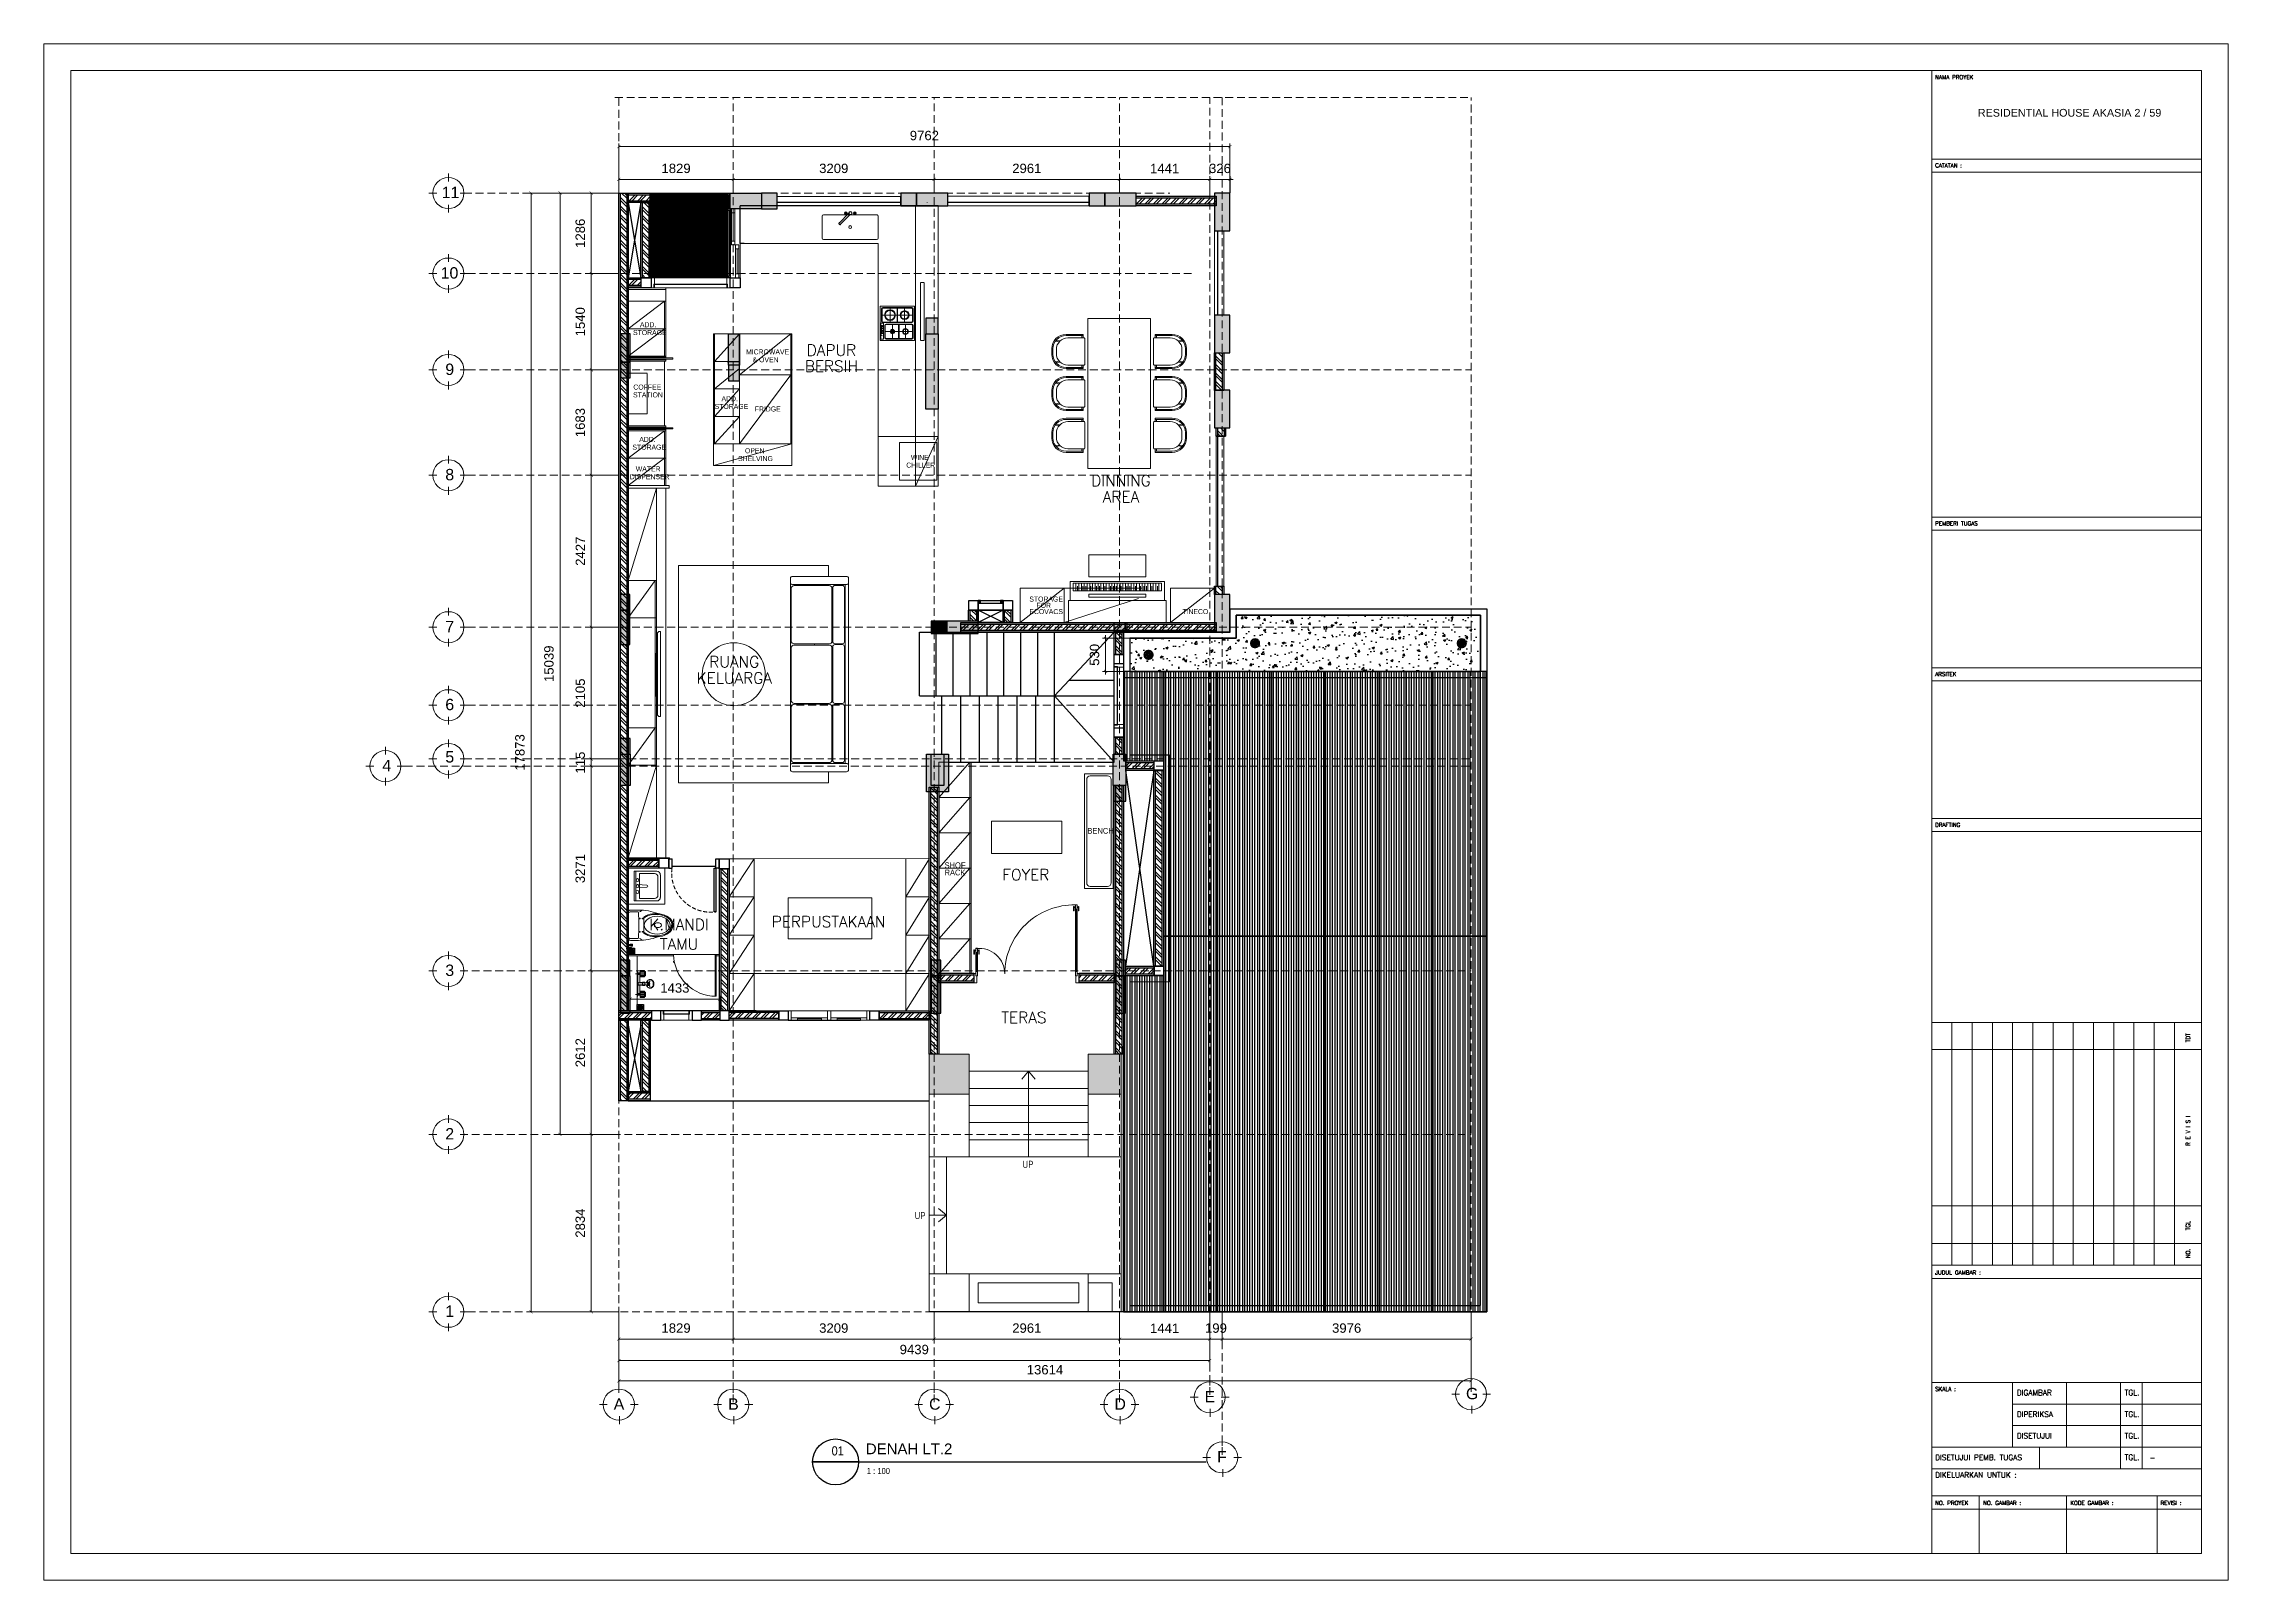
# Model space of a CAD drawing. Header units: millimetres. Extents: x 18 to 174501, y 22 to 24571.
# Drawn here: x 34915 to 69811, y 22 to 24571 of the extents above; entities that cross this region are included whole.
import ezdxf
from ezdxf.enums import TextEntityAlignment as Align

# ---------------------------------------------------------------- set-up
doc = ezdxf.new("R2010")
doc.units = ezdxf.units.MM
doc.header["$MEASUREMENT"] = 0
for name, pattern in [('CONTINUA', [0]), ('DASHED2', [0.375, 0.25, -0.125]), ('HIDDEN', [0.375, 0.25, -0.125]), ('HIDDEN2', [0.1875, 0.125, -0.0625]), ('SLD-Solid', [0])]:
    doc.linetypes.add(name, pattern=pattern)
for name, color, linetype, lineweight in [('09-Arsiran', 8, 'Continuous', 5), ('8', 8, 'Continuous', 5), ('AS', 8, 'HIDDEN2', 5), ('DINDING', 1, 'Continuous', 20), ('DOOR OPENING', 4, 'SLD-Solid', 5), ('Edges', 7, 'Continuous', 18), ('FURNITURE', 25, 'Continuous', 5), ('HATCH', 8, 'Continuous', 5), ('KOL', 5, 'Continuous', 18), ('KOP', 7, 'Continuous', 80), ('LEGEND', 1, 'DASHED2', 50), ('LT-2$0$0SANITARY', 134, 'Continuous', 9), ('TEXT 1', 210, 'Continuous', 5), ('XR-KOP A3_MOZART$0$A-TXTKOP', 3, 'Continuous', 5), ('XR-KOP A3_MOZART$0$KOP-A1$0$A-GRSKOP', 1, 'Continuous', 5), ('XR-KOP A3_MOZART$0$KOP-A1$0$A-TXTKOP', 3, 'Continuous', 5)]:
    doc.layers.add(name, color=color, linetype=linetype, lineweight=lineweight)
for name, color, linetype in [('NOT', 1, 'Continuous'), ('PDF_HID', 7, 'Continuous'), ('tampak', 7, 'Continuous'), ('WALL', 255, 'Continuous')]:
    doc.layers.add(name, color=color, linetype=linetype)
doc.styles.add('0010-WKA13-TEXT', font='isocp.shx', dxfattribs={"height": 15})
doc.styles.add('Arial Narrow', font='ARIALN.TTF')
doc.styles.add('HAND', font='ROMAND.SHX', dxfattribs={"width": 0.8, "height": 250})
doc.styles.add('NOTEXT1', font='arial.ttf')
doc.styles.add('NOTEXT2', font='arial.ttf')
doc.styles.add('NOTEXT4', font='arial.ttf')
doc.styles.get("Standard").update_dxf_attribs({"font": 'arial.ttf'})
doc.styles.add('style2', font='times.ttf', dxfattribs={"height": 0.18})
doc.styles.add('XR-KOP A3_MOZART$0$KOP-A1$0$ROMANS', font='romans.shx', dxfattribs={"height": 200})
doc.styles.add('XR-KOP A3_MOZART$0$ROMANS', font='romans.shx', dxfattribs={"height": 200})
doc.dimstyles.new('DIM100', dxfattribs={"dimscale": 0, "dimtxt": 150, "dimasz": 50, "dimexe": 50, "dimexo": 0, "dimgap": 100, "dimtad": 1, "dimtoh": 1, "dimdec": 0, "dimdsep": 46, "dimtxsty": 'Standard', "dimblk": 'ARCHTICK', "dimcen": 1, "dimclrd": 1, "dimclre": 1, "dimadec": 0, "dimazin": 0, "dimtfac": 250, "dimtdec": 0, "dimtix": 1, "dimtmove": 0, "dimatfit": 3, "dimldrblk": 'DOT', "dimfxl": 150, "dimtolj": 1, "dimtzin": 0, "dimlwd": 5, "dimlwe": 5, "dimarcsym": 0})

msp = doc.modelspace()

# ---------------------------------------------------------------- texts
at = {"color": 4, "style": 'HAND'}
for tag, p in [('DAPUR', (47497.9, 19675.6)), ('BERSIH', (47497.9, 19418.4)), ('DINNING', (52123.1, 17590.1)), ('AREA', (52123.1, 17332.9)), ('RUANG', (45945.9, 14694)), ('KELUARGA', (45945.9, 14436.8)), ('FOYER', (50603.4, 11294.6)), ('K.MANDI', (45063.7, 10498.8)), ('PERPUSTAKAAN', (47453, 10544.4)), ('TAMU', (45063.7, 10187.4)), ('TERAS', (50572.4, 9013.9))]:
    msp.add_attdef(tag, text='%%UDENAH LANTAI DASAR', height=178.897, rotation=0, dxfattribs=at).set_placement(p, align=Align.MIDDLE)

# ---------------------------------------------------------------- blocks, each defined once
blk = doc.blocks.new('nnnn')
at = {"layer": 'PDF_HID', "lineweight": 25}
for points in [[(245405, -10674), (245507, -10674), (245507, -10773), (245405, -10773)], [(245419, -10748), (245417, -10738), (245415, -10732), (245412, -10725), (245415, -10715), (245417, -10708), (245419, -10701)], [(245426, -10755), (245426, -10692), (245433, -10688), (245433, -10759)], [(245447, -10681), (245447, -10766), (245440, -10764), (245440, -10683)], [(245456, -10766), (245454, -10766), (245454, -10681), (245456, -10681), (245459, -10681), (245459, -10766)], [(245465, -10681), (245465, -10766), (245472, -10764), (245472, -10683)], [(245486, -10755), (245486, -10692), (245479, -10688), (245479, -10759)], [(245493, -10701), (245496, -10708), (245498, -10715), (245500, -10725), (245498, -10732), (245496, -10738), (245493, -10748)]]:
    blk.add_lwpolyline(points, close=True, dxfattribs=at)
blk = doc.blocks.new('*U9')
at = {"layer": 'HATCH'}
h = blk.add_hatch(dxfattribs=at)
h.set_pattern_fill('ANSI32', color=0, scale=10)
h.set_pattern_definition([(45, (-9084.87, -10567.46), (-67.3519, 67.3519), []), (45, (-9039.97, -10567.46), (-67.3519, 67.3519), [])])
h.paths.add_polyline_path([(-3382, 50), (-3382, -50), (9555, -50), (9555, 50)])
at = {"layer": 'WALL', "color": 0}
for points in [[(-3382, 75), (9555, 75), (9555, -75), (-3382, -75)], [(-3382, 50), (9555, 50), (9555, -50), (-3382, -50)]]:
    blk.add_lwpolyline(points, close=True, dxfattribs=at)
blk = doc.blocks.new('*U98')
at = {"layer": 'HATCH'}
h = blk.add_hatch(dxfattribs=at)
h.set_pattern_fill('ANSI32', color=0, scale=10)
h.set_pattern_definition([(45, (-10101.44, -10567.46), (-67.3519, 67.3519), []), (45, (-10056.54, -10567.46), (-67.3519, 67.3519), [])])
h.paths.add_polyline_path([(1946, 50), (1946, -50), (3210, -50), (3210, 50)])
at = {"layer": 'WALL', "color": 0}
for points in [[(1946, 75), (3210, 75), (3210, -75), (1946, -75)], [(1946, 50), (3210, 50), (3210, -50), (1946, -50)]]:
    blk.add_lwpolyline(points, close=True, dxfattribs=at)
blk = doc.blocks.new('*U149')
at = {"layer": 'HATCH'}
h = blk.add_hatch(dxfattribs=at)
h.set_pattern_fill('ANSI32', color=0, scale=10)
h.set_pattern_definition([(45, (976.08, -10567.46), (-67.3519, 67.3519), []), (45, (1020.98, -10567.46), (-67.3519, 67.3519), [])])
h.paths.add_polyline_path([(10242, -50), (10242, 50), (5991, 50), (5991, -50)])
at = {"layer": 'WALL', "color": 0}
for points in [[(5991, 75), (10242, 75), (10242, -75), (5991, -75)], [(5991, 50), (10242, 50), (10242, -50), (5991, -50)]]:
    blk.add_lwpolyline(points, close=True, dxfattribs=at)
blk = doc.blocks.new('*U121')
at = {"layer": 'HATCH'}
h = blk.add_hatch(dxfattribs=at)
h.set_pattern_fill('ANSI32', color=0, scale=10)
h.set_pattern_definition([(45, (3227.72, -10567.46), (-67.3519, 67.3519), []), (45, (3272.62, -10567.46), (-67.3519, 67.3519), [])])
h.paths.add_polyline_path([(9484, -50), (9484, 50), (9001, 50), (9001, -50)])
at = {"layer": 'WALL', "color": 0}
for points in [[(9001, 75), (9484, 75), (9484, -75), (9001, -75)], [(9001, 50), (9484, 50), (9484, -50), (9001, -50)]]:
    blk.add_lwpolyline(points, close=True, dxfattribs=at)
blk = doc.blocks.new('*U120')
at = {"layer": 'HATCH'}
h = blk.add_hatch(dxfattribs=at)
h.set_pattern_fill('ANSI32', color=0, scale=10)
h.set_pattern_definition([(45, (-19455.74, -10567.46), (-67.3519, 67.3519), []), (45, (-19410.83, -10567.46), (-67.3519, 67.3519), [])])
h.paths.add_polyline_path([(-3223, 50), (-3223, -50), (-976, -50), (-976, 50)])
at = {"layer": 'WALL', "color": 0}
for points in [[(-3223, 75), (-976, 75), (-976, -75), (-3223, -75)], [(-3223, 50), (-976, 50), (-976, -50), (-3223, -50)]]:
    blk.add_lwpolyline(points, close=True, dxfattribs=at)
blk = doc.blocks.new('*U137')
at = {"layer": 'HATCH'}
h = blk.add_hatch(dxfattribs=at)
h.set_pattern_fill('ANSI32', color=0, scale=10)
h.set_pattern_definition([(45, (-5322.2, -10567.46), (-67.3519, 67.3519), []), (45, (-5277.3, -10567.46), (-67.3519, 67.3519), [])])
h.paths.add_polyline_path([(5363, -50), (5363, 50), (4572, 50), (4572, -50)])
at = {"layer": 'WALL', "color": 0}
for points in [[(4572, 75), (5363, 75), (5363, -75), (4572, -75)], [(4572, 50), (5363, 50), (5363, -50), (4572, -50)]]:
    blk.add_lwpolyline(points, close=True, dxfattribs=at)
blk = doc.blocks.new('*U148')
at = {"layer": 'HATCH'}
h = blk.add_hatch(dxfattribs=at)
h.set_pattern_fill('ANSI32', color=0, scale=10)
h.set_pattern_definition([(45, (-20058.72, -10567.46), (-67.35192, 67.35192), []), (45, (-20013.82, -10567.46), (-67.35192, 67.35192), [])])
h.paths.add_polyline_path([(-4514, 50), (-4514, -50), (-287, -50), (-287, 50)])
at = {"layer": 'WALL', "color": 0}
for points in [[(-4514, 75), (-287, 75), (-287, -75), (-4514, -75)], [(-4514, 50), (-287, 50), (-287, -50), (-4514, -50)]]:
    blk.add_lwpolyline(points, close=True, dxfattribs=at)
blk = doc.blocks.new('*U29')
at = {"layer": 'HATCH'}
h = blk.add_hatch(dxfattribs=at)
h.set_pattern_fill('ANSI32', color=0, scale=10)
h.set_pattern_definition([(45, (2779.49, -10567.46), (-67.3519, 67.3519), []), (45, (2824.39, -10567.46), (-67.3519, 67.3519), [])])
h.paths.add_polyline_path([(10314, -50), (10314, 50), (7722, 50), (7722, -50)])
at = {"layer": 'WALL', "color": 0}
for points in [[(7722, 75), (10314, 75), (10314, -75), (7722, -75)], [(7722, 50), (10314, 50), (10314, -50), (7722, -50)]]:
    blk.add_lwpolyline(points, close=True, dxfattribs=at)
blk = doc.blocks.new('*U129')
at = {"layer": 'HATCH'}
h = blk.add_hatch(dxfattribs=at)
h.set_pattern_fill('ANSI32', color=0, scale=10)
h.set_pattern_definition([(45, (3394.48, -10567.46), (-67.3519, 67.3519), []), (45, (3439.39, -10567.46), (-67.3519, 67.3519), [])])
h.paths.add_polyline_path([(9603, -50), (9603, 50), (9049, 50), (9049, -50)])
at = {"layer": 'WALL', "color": 0}
for points in [[(9049, 75), (9603, 75), (9603, -75), (9049, -75)], [(9049, 50), (9603, 50), (9603, -50), (9049, -50)]]:
    blk.add_lwpolyline(points, close=True, dxfattribs=at)
blk = doc.blocks.new('NOT-28-ADI')
at = {"const_width": 50}
blk.add_lwpolyline([(-750, 0), (750, 0)], dxfattribs=at)
blk.add_circle((0, 0), 750)
at = {"layer": 'NOT'}
blk.add_line((750, 0), (12100, 0), dxfattribs=at)
at = {"color": 5, "style": 'NOTEXT4'}
for tag, p in [('JDL1', (988, 765)), ('JDL2', (988, 250))]:
    blk.add_attdef(tag, p, '', height=350, dxfattribs=at)
at = {"color": 5, "style": 'NOTEXT4', "width": 0.85}
blk.add_attdef('NO', text='', height=300, dxfattribs=at).set_placement((68, 360), align=Align.MIDDLE_CENTER)
at = {"style": 'NOTEXT1', "width": 0.85}
blk.add_attdef('REF.', text='', height=200, dxfattribs=at).set_placement((0, -190), align=Align.TOP_CENTER)
blk.add_attdef('SCALE', (1020, -398), '', height=200, dxfattribs=at)
blk.add_attdef('ROOM', text='', height=200, dxfattribs=at).set_placement((3715, -388), align=Align.RIGHT)
blk = doc.blocks.new('*U100')
at = {"layer": 'HATCH'}
h = blk.add_hatch(dxfattribs=at)
h.set_pattern_fill('ANSI32', color=0, scale=10)
h.set_pattern_definition([(45, (4216.87, -10567.46), (-67.3519, 67.3519), []), (45, (4261.77, -10567.46), (-67.3519, 67.3519), [])])
h.paths.add_polyline_path([(10455, -50), (10455, 50), (9019, 50), (9019, -50)])
at = {"layer": 'WALL', "color": 0}
for points in [[(9019, 75), (10455, 75), (10455, -75), (9019, -75)], [(9019, 50), (10455, 50), (10455, -50), (9019, -50)]]:
    blk.add_lwpolyline(points, close=True, dxfattribs=at)
blk = doc.blocks.new('*U99')
at = {"layer": 'HATCH'}
h = blk.add_hatch(dxfattribs=at)
h.set_pattern_fill('ANSI32', color=0, scale=10)
h.set_pattern_definition([(45, (-11688.31, -10567.46), (-67.3519, 67.3519), []), (45, (-11643.4, -10567.46), (-67.3519, 67.3519), [])])
h.paths.add_polyline_path([(1487, 50), (1487, -50), (2082, -50), (2082, 50)])
at = {"layer": 'WALL', "color": 0}
for points in [[(1487, 75), (2082, 75), (2082, -75), (1487, -75)], [(1487, 50), (2082, 50), (2082, -50), (1487, -50)]]:
    blk.add_lwpolyline(points, close=True, dxfattribs=at)
blk = doc.blocks.new('mkmkkbgg')
blk.add_lwpolyline([(285215, 66737), (286474, 66737), (286474, 66487), (286490, 66487), (286490, 65386), (285215, 65386)], close=True)
for points in [[(285223, 66717), (286454, 66717), (286454, 66467), (286470, 66467), (286470, 65406), (285215, 65406)], [(285223, 66717), (285223, 65406)], [(285243, 66717), (285243, 65406)], [(285263, 66717), (285263, 65406)], [(285283, 66717), (285283, 65406)], [(285303, 66717), (285303, 65406)], [(285323, 66717), (285323, 65406)], [(285343, 66717), (285343, 65406)], [(285363, 66717), (285363, 65406)], [(285383, 66717), (285383, 65406)], [(285403, 66717), (285403, 65406)], [(285423, 66717), (285423, 65406)], [(285443, 66717), (285443, 65406)], [(285463, 66717), (285463, 65406)], [(285483, 66717), (285483, 65406)], [(285503, 66717), (285503, 65406)], [(285523, 66717), (285523, 65406)], [(285543, 66717), (285543, 65406)], [(285563, 66717), (285563, 65406)], [(285583, 66717), (285583, 65406)], [(285603, 66717), (285603, 65406)], [(285623, 66717), (285623, 65406)], [(285643, 66717), (285643, 65406)], [(285663, 66717), (285663, 65406)], [(285683, 66717), (285683, 65406)], [(285703, 66717), (285703, 65406)], [(285723, 66717), (285723, 65406)], [(285743, 66717), (285743, 65406)], [(285763, 66717), (285763, 65406)], [(285783, 66717), (285783, 65406)], [(285803, 66717), (285803, 65406)], [(285823, 66717), (285823, 65406)], [(285843, 66717), (285843, 65406)], [(285863, 66717), (285863, 65406)], [(285883, 66717), (285883, 65406)], [(285903, 66717), (285903, 65406)], [(285923, 66717), (285923, 65406)], [(285943, 66717), (285943, 65406)], [(285963, 66717), (285963, 65406)], [(285983, 66717), (285983, 65406)], [(286003, 66717), (286003, 65406)], [(286023, 66717), (286023, 65406)], [(286043, 66717), (286043, 65406)], [(286063, 66717), (286063, 65406)], [(286083, 66717), (286083, 65406)], [(286103, 66717), (286103, 65406)], [(286123, 66717), (286123, 65406)], [(286143, 66717), (286143, 65406)], [(286163, 66717), (286163, 65406)], [(286183, 66717), (286183, 65406)], [(286203, 66717), (286203, 65406)], [(286223, 66717), (286223, 65406)], [(286243, 66717), (286243, 65406)], [(286263, 66717), (286263, 65406)], [(286283, 66717), (286283, 65406)], [(286303, 66717), (286303, 65406)], [(286323, 66717), (286323, 65406)], [(286343, 66717), (286343, 65406)], [(286363, 66717), (286363, 65406)], [(286383, 66717), (286383, 65406)], [(286403, 66717), (286403, 65406)], [(286423, 66717), (286423, 65406)], [(286443, 66717), (286443, 65406)]]:
    blk.add_lwpolyline(points)
blk = doc.blocks.new('KOLOM LT.2')
at = {"layer": 'tampak', "transparency": 33554687}
h = blk.add_hatch(color=7, dxfattribs=at)
h.dxf.hatch_style = 1
h.paths.add_polyline_path([(1859006, 20158), (1858856, 20158), (1858856, 19558), (1859006, 19558)])
h.paths.add_polyline_path([(1863969, 20158), (1863819, 20158), (1863819, 19558), (1863969, 19558)])
h.paths.add_polyline_path([(1866919, 20158), (1866769, 20158), (1866769, 19558), (1866919, 19558)])
h.paths.add_polyline_path([(1866926, 23696), (1866726, 23696), (1866726, 23196), (1866926, 23196)])
h.paths.add_polyline_path([(1859006, 23696), (1858854, 23696), (1858854, 23196), (1859006, 23196)])
h.paths.add_polyline_path([(1859004, 26000), (1858854, 26000), (1858854, 25450), (1859004, 25450)])
h.paths.add_polyline_path([(1866942, 25801), (1866742, 25801), (1866742, 25650), (1866942, 25650)])
h.paths.add_polyline_path([(1864566, 25825), (1864066, 25825), (1864066, 25625), (1864566, 25625)])
h.paths.add_polyline_path([(1859006, 30411), (1858853, 30411), (1858853, 29961), (1859006, 29961)])
h.paths.add_polyline_path([(1860757, 30411), (1860580, 30411), (1860580, 29911), (1860757, 29911)])
h.paths.add_polyline_path([(1863930, 30661), (1863730, 30661), (1863730, 30411), (1863930, 30411)])
h.paths.add_polyline_path([(1867092, 32660), (1866592, 32660), (1866592, 32460), (1867092, 32460)])
h.paths.add_polyline_path([(1864082, 32660), (1863582, 32660), (1863582, 32460), (1864082, 32460)])
h.paths.add_polyline_path([(1861106, 32661), (1860606, 32661), (1860606, 32411), (1861106, 32411)])
h = blk.add_hatch(color=5, dxfattribs=at)
h.dxf.hatch_style = 1
h.paths.add_polyline_path([(1861356, 32661), (1861106, 32661), (1861106, 32411), (1861356, 32411)])
h.paths.add_polyline_path([(1863582, 32660), (1863332, 32660), (1863332, 32460), (1863582, 32460)])
h.paths.add_polyline_path([(1866592, 32660), (1866342, 32660), (1866342, 32460), (1866592, 32460)])
h = blk.add_hatch(color=5, dxfattribs=at)
h.dxf.hatch_style = 1
h.paths.add_polyline_path([(1868590, 32660), (1868340, 32660), (1868340, 32060), (1868590, 32060)])
h.paths.add_polyline_path([(1868590, 30711), (1868340, 30711), (1868340, 30111), (1868590, 30111)])
h.paths.add_polyline_path([(1868590, 29511), (1868340, 29511), (1868340, 28911), (1868590, 28911)])
h.paths.add_polyline_path([(1868590, 26250), (1868340, 26250), (1868340, 25650), (1868590, 25650)])
h = blk.add_hatch(color=5, dxfattribs=at)
h.dxf.hatch_style = 1
h.paths.add_polyline_path([(1859006, 29961), (1858853, 29961), (1858853, 29711), (1859006, 29711)])
h.paths.add_polyline_path([(1860757, 29911), (1860580, 29911), (1860580, 29661), (1860757, 29661)])
h.paths.add_polyline_path([(1863930, 30411), (1863730, 30411), (1863730, 29211), (1863930, 29211)])
h = blk.add_hatch(color=5, dxfattribs=at)
h.dxf.hatch_style = 1
h.paths.add_polyline_path([(1859004, 26250), (1858853, 26250), (1858853, 26000), (1859004, 26000)])
h.paths.add_polyline_path([(1859006, 23946), (1858853, 23946), (1858853, 23696), (1859006, 23696)])
h.paths.add_polyline_path([(1859004, 20408), (1858853, 20408), (1858853, 20158), (1859004, 20158)])
h.paths.add_polyline_path([(1866919, 20408), (1866769, 20408), (1866769, 20158), (1866919, 20158)])
h.paths.add_polyline_path([(1866926, 23196), (1866726, 23196), (1866726, 22946), (1866926, 22946)])
h.paths.add_polyline_path([(1864092, 23696), (1864017, 23696), (1864017, 23196), (1863817, 23196), (1863817, 23696), (1863742, 23696), (1863742, 23096), (1864092, 23096)])
h.paths.add_polyline_path([(1863969, 20408), (1863819, 20408), (1863819, 20158), (1863969, 20158)])
h = blk.add_hatch(color=5, dxfattribs=at)
h.dxf.hatch_style = 1
h.paths.add_polyline_path([(1863816, 25825), (1864066, 25825), (1864066, 25625), (1863816, 25625)])
h = blk.add_hatch(color=7, dxfattribs=at)
h.dxf.hatch_style = 1
h.paths.add_polyline_path([(1864017, 23696), (1863817, 23696), (1863817, 23196), (1864017, 23196)])
for points in [[(1860606, 32661), (1861106, 32661), (1861106, 32411), (1860606, 32411), (1860606, 32661)], [(1861106, 32661), (1861106, 32411), (1861356, 32411), (1861356, 32661), (1861106, 32661)], [(1863332, 32660), (1863332, 32460), (1863582, 32460), (1863582, 32660), (1863332, 32660)], [(1863582, 32660), (1863582, 32460), (1864082, 32460), (1864082, 32660), (1863582, 32660)], [(1866342, 32660), (1866342, 32460), (1866592, 32460), (1866592, 32660), (1866342, 32660)], [(1866592, 32660), (1866592, 32460), (1867092, 32460), (1867092, 32660), (1866592, 32660)], [(1868340, 32660), (1868340, 32060), (1868590, 32060), (1868590, 32660), (1868340, 32660)], [(1868340, 30711), (1868340, 30111), (1868590, 30111), (1868590, 30711), (1868340, 30711)], [(1858853, 30411), (1858853, 29961), (1859006, 29961), (1859006, 30411), (1858853, 30411)], [(1860580, 30411), (1860757, 30411), (1860757, 29911), (1860580, 29911), (1860580, 30411)], [(1863730, 30411), (1863930, 30411), (1863930, 30661), (1863730, 30661), (1863730, 30411)], [(1863730, 30411), (1863930, 30411), (1863930, 29211), (1863730, 29211), (1863730, 30411)], [(1858853, 29711), (1859006, 29711), (1859006, 29961), (1858853, 29961), (1858853, 29711)], [(1860580, 29661), (1860757, 29661), (1860757, 29911), (1860580, 29911), (1860580, 29661)], [(1868340, 29511), (1868340, 28911), (1868590, 28911), (1868590, 29511), (1868340, 29511)], [(1858853, 26000), (1859004, 26000), (1859004, 26250), (1858853, 26250), (1858853, 26000)], [(1868340, 26250), (1868340, 25650), (1868590, 25650), (1868590, 26250), (1868340, 26250)], [(1858854, 26000), (1858854, 25450), (1859004, 25450), (1859004, 26000), (1858854, 26000)], [(1864066, 25825), (1864066, 25625), (1864566, 25625), (1864566, 25825), (1864066, 25825)], [(1866742, 25801), (1866942, 25801), (1866942, 25650), (1866742, 25650), (1866742, 25801)], [(1858853, 23696), (1859006, 23696), (1859006, 23946), (1858853, 23946), (1858853, 23696)], [(1859006, 23196), (1858854, 23196), (1858854, 23696), (1859006, 23696), (1859006, 23196)], [(1864017, 23196), (1863817, 23196), (1863817, 23696), (1864017, 23696), (1864017, 23196)], [(1866926, 23196), (1866726, 23196), (1866726, 23696), (1866926, 23696), (1866926, 23196)], [(1866926, 23196), (1866726, 23196), (1866726, 22946), (1866926, 22946), (1866926, 23196)], [(1858853, 20158), (1859004, 20158), (1859004, 20408), (1858853, 20408), (1858853, 20158)], [(1863969, 20408), (1863819, 20408), (1863819, 20158), (1863969, 20158), (1863969, 20408)], [(1866919, 20408), (1866769, 20408), (1866769, 20158), (1866919, 20158), (1866919, 20408)], [(1858856, 20158), (1858856, 19558), (1859006, 19558), (1859006, 20158), (1858856, 20158)], [(1863819, 20158), (1863819, 19558), (1863969, 19558), (1863969, 20158), (1863819, 20158)], [(1866769, 20158), (1866769, 19558), (1866919, 19558), (1866919, 20158), (1866769, 20158)]]:
    blk.add_lwpolyline(points)
for points in [[(1863816, 25825), (1863816, 25625), (1864066, 25625), (1864066, 25825)], [(1864092, 23096), (1863742, 23096), (1863742, 23696), (1864092, 23696)]]:
    blk.add_lwpolyline(points, close=True)
blk = doc.blocks.new('KSK 3A')
at = {"layer": 'DOOR OPENING', "linetype": 'Continuous'}
blk.add_line((0, 0), (0, 150), dxfattribs=at)
blk.add_lwpolyline([(50, 95), (40, 95), (40, 150), (5, 150), (5, 145), (0, 145), (0, 5), (5, 5), (5, 0), (50, 0)], close=True, dxfattribs=at)
blk = doc.blocks.new('dsdsd34')
for points in [[(1859524, 64302), (1859405, 64302)], [(1858472, 63488), (1858472, 63369), (1858353, 63369), (1858353, 63488), (1858472, 63488)], [(1859524, 63488), (1859524, 63369), (1859405, 63369), (1859405, 63488), (1859524, 63488)]]:
    blk.add_lwpolyline(points)
at = {"layer": 'DOOR OPENING', "linetype": 'Continuous', "transparency": 33554687}
for p, q in [((1859405, 63488), (1859405, 64302)), ((1859421, 64253), (1859421, 63922)), ((1859440, 64253), (1859440, 63922)), ((1859460, 64253), (1859460, 63922)), ((1859524, 63488), (1859524, 64302)), ((1859468, 63829), (1859468, 63533)), ((1859488, 63829), (1859488, 63533)), ((1859508, 63829), (1859508, 63533))]:
    blk.add_line(p, q, dxfattribs=at)
at = {"layer": 'DOOR OPENING', "color": 8, "linetype": 'Continuous', "ltscale": 0.75, "transparency": 33554687}
for points in [[(1859460, 64302), (1859460, 64253), (1859421, 64253), (1859421, 64302), (1859444, 64302)], [(1859460, 63922), (1859460, 63878), (1859421, 63878), (1859421, 63922), (1859444, 63922)], [(1859508, 63878), (1859508, 63829), (1859468, 63829), (1859468, 63878), (1859492, 63878)], [(1859508, 63533), (1859508, 63488), (1859468, 63488), (1859468, 63533), (1859492, 63533)], [(1858511, 63369), (1858503, 63369), (1858503, 63409), (1858511, 63409)], [(1859365, 63369), (1859373, 63369), (1859373, 63409), (1859365, 63409)]]:
    blk.add_lwpolyline(points, close=True, dxfattribs=at)
at = {"layer": 'DOOR OPENING', "linetype": 'Continuous', "transparency": 33554687}
for points in [[(1859405, 63488), (1858472, 63488), (1858472, 63369), (1859405, 63369)], [(1859373, 63413), (1858503, 63413), (1858503, 63409), (1859373, 63409)]]:
    blk.add_lwpolyline(points, close=True, dxfattribs=at)
at = {"layer": 'DOOR OPENING', "color": 8, "transparency": 33554687, "yscale": 0.7940786244349297, "zscale": 0.7940786244349297, "rotation": 180}
for p, xscale in [((1858472, 63488), -0.7940786244349297), ((1859405, 63488), 0.7940786244349297)]:
    blk.add_blockref('KSK 3A', p, dxfattribs=dict(at, xscale=xscale))
blk = doc.blocks.new('*U102')
at = {"layer": 'HATCH'}
h = blk.add_hatch(dxfattribs=at)
h.set_pattern_fill('ANSI32', color=0, scale=10)
h.set_pattern_definition([(45, (3509.38, -10567.46), (-67.3519, 67.3519), []), (45, (3554.28, -10567.46), (-67.3519, 67.3519), [])])
h.paths.add_polyline_path([(9484, -50), (9484, 50), (9283, 50), (9283, -50)])
at = {"layer": 'WALL', "color": 0}
for points in [[(9283, 75), (9484, 75), (9484, -75), (9283, -75)], [(9283, 50), (9484, 50), (9484, -50), (9283, -50)]]:
    blk.add_lwpolyline(points, close=True, dxfattribs=at)
blk = doc.blocks.new('SAN-1')
at = {"layer": '8', "color": 8}
for p, q in [((-19.1, 49.7), (-18.2, 42.5)), ((-16.8, 43.9), (-17.7, 50.8)), ((16.8, 43.9), (17.7, 50.8)), ((19.1, 49.7), (18.2, 42.5))]:
    blk.add_line(p, q, dxfattribs=at)
at = {"layer": '8', "color": 8, "linetype": 'CONTINUA'}
for p, q in [((4.5, 57), (-4.5, 57)), ((4.5, 55), (-4.5, 55)), ((3.5, 49), (-3.5, 49)), ((-29.5, 32), (-29.5, 3)), ((-29.5, 3), (-23.5, 3)), ((-27.5, 32), (-27.5, 3)), ((-27.5, 5), (-23.5, 5)), ((-23.5, 29), (-23.5, 1.2)), ((22.3, 0), (-22.3, 0)), ((23.5, 1.2), (23.5, 29)), ((27.5, 5), (23.5, 5)), ((23.5, 3), (29.5, 3)), ((27.5, 3), (27.5, 32)), ((29.5, 3), (29.5, 32))]:
    blk.add_line(p, q, dxfattribs=at)
for centre, radius, start, end in [((-4.5, 32), 25, 90, 180), ((-4.5, 32), 23, 90, 180), ((-3.5, 29), 20, 90, 180), ((3.5, 29), 20, 360, 90), ((4.5, 32), 25, 360, 90), ((4.5, 32), 23, 360, 90), ((-22.3, 1.2), 1.2, 180, 270), ((22.3, 1.2), 1.2, 270, 360)]:
    blk.add_arc(centre, radius, start, end, dxfattribs=at)
blk = doc.blocks.new('MEJA DINNING')
at = {"layer": 'FURNITURE', "color": 8, "transparency": 33554687}
blk.add_lwpolyline([(1865738, 59667), (1866135, 59667), (1866135, 60619), (1865738, 60619)], close=True, dxfattribs=at)
for p, xscale, yscale, zscale, rotation in [((1865719, 60409), -3.671800680710042, 3.671800680710042, 3.671800680710038, 90), ((1866155, 60409), 3.671800680710038, 3.671800680710038, 3.671800680710038, 270), ((1865719, 60143), -3.671800680710042, 3.671800680710042, 3.671800680710038, 90), ((1866155, 60143), 3.671800680710038, 3.671800680710038, 3.671800680710038, 270), ((1865719, 59878), 3.671800680710042, 3.671800680710042, 3.671800680710042, 90), ((1866155, 59878), -3.671800680710038, 3.671800680710038, 3.671800680710038, 270)]:
    blk.add_blockref('SAN-1', p, dxfattribs=dict(at, xscale=xscale, yscale=yscale, zscale=zscale, rotation=rotation))
blk = doc.blocks.new('J1A')
for points in [[(1863376, 66547), (1863376, 66699)], [(1865636, 66547), (1865636, 66699)]]:
    blk.add_lwpolyline(points)
at = {"layer": '8', "transparency": 33554687}
for p, q in [((1863376, 66699), (1865636, 66699)), ((1863376, 66547), (1865636, 66547))]:
    blk.add_line(p, q, dxfattribs=at)
at = {"layer": 'DOOR OPENING', "linetype": 'Continuous', "transparency": 33554687}
for points in [[(1863047, 66603), (1863047, 66598)], [(1865636, 66603), (1863376, 66603)], [(1863376, 66598), (1865636, 66598)]]:
    blk.add_lwpolyline(points, dxfattribs=at)
blk = doc.blocks.new('J1B')
for points in [[(1861263, 62810), (1863240, 62811)], [(1861263, 62658), (1861263, 62810)], [(1863240, 62660), (1863240, 62811)]]:
    blk.add_lwpolyline(points)
at = {"layer": '8', "transparency": 33554687}
for p, q in [((1860980, 62660), (1861013, 62660)), ((1861263, 62660), (1863240, 62660))]:
    blk.add_line(p, q, dxfattribs=at)
at = {"layer": 'DOOR OPENING', "linetype": 'Continuous', "transparency": 33554687}
for points in [[(1863240, 62715), (1861263, 62715)], [(1861263, 62710), (1863240, 62710)]]:
    blk.add_lwpolyline(points, dxfattribs=at)
blk = doc.blocks.new('SASA32')
for points in [[(1869594, 61657), (1869745, 61657)], [(1869594, 60312), (1869745, 60312)]]:
    blk.add_lwpolyline(points)
at = {"layer": '8', "transparency": 33554687}
for p, q in [((1869594, 61657), (1869594, 60312)), ((1869745, 61657), (1869745, 60312))]:
    blk.add_line(p, q, dxfattribs=at)
at = {"layer": 'DOOR OPENING', "linetype": 'Continuous', "transparency": 33554687}
for points in [[(1869644, 61657), (1869644, 60312)], [(1869649, 60312), (1869649, 61657)]]:
    blk.add_lwpolyline(points, dxfattribs=at)
blk = doc.blocks.new('*U108')
at = {"layer": 'HATCH'}
h = blk.add_hatch(dxfattribs=at)
h.set_pattern_fill('ANSI32', color=0, scale=10)
h.set_pattern_definition([(45, (-12152.83, -10567.46), (-67.3519, 67.3519), []), (45, (-12107.93, -10567.46), (-67.3519, 67.3519), [])])
h.paths.add_polyline_path([(1487, 50), (1487, -50), (1617, -50), (1617, 50)])
at = {"layer": 'WALL', "color": 0}
for points in [[(1487, 75), (1617, 75), (1617, -75), (1487, -75)], [(1487, 50), (1617, 50), (1617, -50), (1487, -50)]]:
    blk.add_lwpolyline(points, close=True, dxfattribs=at)
blk = doc.blocks.new('DZSG')
at = {"layer": 'FURNITURE', "transparency": 33554687}
for p, q in [((251.65, 162.452), (253.16, 162.452)), ((251.65, 162.15), (251.65, 162.452)), ((251.701, 162.426), (253.11, 162.426)), ((251.701, 162.426), (251.701, 162.301)), ((253.11, 162.301), (251.701, 162.301)), ((251.745, 162.426), (251.745, 162.301)), ((251.789, 162.426), (251.789, 162.301)), ((251.833, 162.426), (251.833, 162.301)), ((251.877, 162.426), (251.877, 162.301)), ((251.921, 162.426), (251.921, 162.301)), ((251.965, 162.426), (251.965, 162.301)), ((252.009, 162.426), (252.009, 162.301)), ((252.053, 162.426), (252.053, 162.301)), ((252.097, 162.426), (252.097, 162.301)), ((252.141, 162.426), (252.141, 162.301)), ((252.185, 162.426), (252.185, 162.301)), ((252.229, 162.426), (252.229, 162.301)), ((252.273, 162.426), (252.273, 162.301)), ((252.317, 162.426), (252.317, 162.301)), ((252.361, 162.426), (252.361, 162.301)), ((252.405, 162.426), (252.405, 162.301)), ((252.449, 162.426), (252.449, 162.301)), ((252.493, 162.426), (252.493, 162.301)), ((252.537, 162.426), (252.537, 162.301)), ((252.581, 162.426), (252.581, 162.301)), ((252.625, 162.426), (252.625, 162.301)), ((252.669, 162.426), (252.669, 162.301)), ((252.714, 162.426), (252.714, 162.301)), ((252.758, 162.426), (252.758, 162.301)), ((252.802, 162.426), (252.802, 162.301)), ((252.846, 162.426), (252.846, 162.301)), ((252.89, 162.426), (252.89, 162.301)), ((252.934, 162.426), (252.934, 162.301)), ((252.978, 162.426), (252.978, 162.301)), ((253.022, 162.426), (253.022, 162.301)), ((253.066, 162.426), (253.066, 162.301)), ((253.11, 162.426), (253.11, 162.301)), ((253.16, 162.452), (253.16, 162.15)), ((253.185, 162.15), (251.625, 162.15)), ((251.625, 162.15), (251.625, 161.797)), ((252.858, 162.25), (251.952, 162.25)), ((251.952, 162.25), (251.952, 162.2)), ((251.952, 162.2), (252.858, 162.2)), ((252.858, 162.2), (252.858, 162.25)), ((253.185, 162.15), (253.185, 161.797))]:
    blk.add_line(p, q, dxfattribs=at)
blk.add_lwpolyline([(251.952, 162.527), (252.858, 162.527), (252.858, 162.879), (251.952, 162.879)], close=True, dxfattribs=at)
for points in [[(251.77, 162.301), (251.77, 162.376)], [(251.852, 162.301), (251.852, 162.376)], [(251.902, 162.301), (251.902, 162.376)], [(251.984, 162.301), (251.984, 162.376)], [(252.072, 162.301), (252.072, 162.376)], [(252.122, 162.301), (252.122, 162.376)], [(252.204, 162.301), (252.204, 162.376)], [(252.298, 162.301), (252.298, 162.376)], [(252.342, 162.301), (252.342, 162.376)], [(252.386, 162.301), (252.386, 162.376)], [(252.468, 162.301), (252.468, 162.376)], [(252.556, 162.301), (252.556, 162.376)], [(252.607, 162.301), (252.607, 162.376)], [(252.695, 162.301), (252.695, 162.376)], [(252.776, 162.301), (252.776, 162.376)], [(252.827, 162.301), (252.827, 162.376)], [(252.871, 162.301), (252.871, 162.376)], [(252.959, 162.301), (252.959, 162.376)], [(253.047, 162.301), (253.047, 162.376)]]:
    blk.add_lwpolyline(points, dxfattribs=at)
blk = doc.blocks.new('SS')
at = {"layer": '8', "transparency": 33554687}
for p, q in [((251.555, 162.347), (250.855, 161.797)), ((253.955, 162.347), (253.255, 161.797))]:
    blk.add_line(p, q, dxfattribs=at)
at = {"layer": '8', "linetype": 'DASHED2', "ltscale": 5, "transparency": 33554559}
for p in [(251.555, 162.347), (251.555, 161.797)]:
    blk.add_line(p, (253.255, 162.347), dxfattribs=at)
at = {"layer": '8', "linetype": 'Continuous', "transparency": 33554687}
for points in [[(250.855, 161.797), (251.555, 161.797), (251.555, 162.347), (250.855, 162.347)], [(253.255, 161.797), (253.955, 161.797), (253.955, 162.347), (253.255, 162.347)]]:
    blk.add_lwpolyline(points, close=True, dxfattribs=at)
at = {"layer": 'TEXT 1', "transparency": 33554687, "style": 'Arial Narrow'}
for s, p in [('STORAGE', (251, 162.131)), ('ECOVACS', (251, 161.931)), ('FOR', (251.114, 162.031)), ('TINECO', (253.444, 161.931))]:
    blk.add_text(s, height=0.08, dxfattribs=at).set_placement(p)
blk = doc.blocks.new('PIANO1')
at = {"xscale": 383.8459703275743, "yscale": 383.8459703275743, "zscale": 383.8459703275743}
for name in ['DZSG', 'SS']:
    blk.add_blockref(name, (1772394, -4798), dxfattribs=at)
blk = doc.blocks.new('RERERE')
for p, q in [((37873, 34811), (40983, 34811)), ((37873, 33791), (37873, 34811)), ((38143, 33791), (38143, 34811)), ((38413, 33791), (38413, 34811)), ((38683, 33791), (38683, 34811)), ((38953, 33791), (38953, 34811)), ((39223, 33791), (39223, 34811)), ((39493, 33791), (39493, 34811)), ((39763, 33791), (39763, 34811)), ((40033, 33791), (40033, 34811)), ((40983, 32731), (40983, 34811)), ((37873, 33791), (40983, 33791)), ((38233, 32857), (38233, 33791)), ((38233, 33791), (40983, 33791)), ((38233, 32857), (38233, 33771)), ((38533, 32731), (38533, 33791)), ((38833, 32731), (38833, 33791)), ((39133, 32731), (39133, 33791)), ((39433, 32731), (39433, 33791)), ((39733, 32731), (39733, 33791)), ((40033, 32731), (40033, 33791)), ((38336, 32731), (40983, 32731))]:
    blk.add_line(p, q)
for points in [[(40033, 33791), (40983, 34811)], [(40266, 34041), (40983, 34041)], [(40033, 33791), (40983, 32731)]]:
    blk.add_lwpolyline(points)
blk = doc.blocks.new('*U112')
at = {"layer": 'HATCH'}
h = blk.add_hatch(dxfattribs=at)
h.set_pattern_fill('ANSI32', color=0, scale=10)
h.set_pattern_definition([(45, (-12197.17, -10567.46), (-67.3519, 67.3519), []), (45, (-12152.27, -10567.46), (-67.3519, 67.3519), [])])
h.paths.add_polyline_path([(1443, 50), (1443, -50), (1617, -50), (1617, 50)])
at = {"layer": 'WALL', "color": 0}
for points in [[(1443, 75), (1617, 75), (1617, -75), (1443, -75)], [(1443, 50), (1617, 50), (1617, -50), (1443, -50)]]:
    blk.add_lwpolyline(points, close=True, dxfattribs=at)
blk = doc.blocks.new('*U113')
at = {"layer": 'HATCH'}
h = blk.add_hatch(dxfattribs=at)
h.set_pattern_fill('ANSI32', color=0, scale=10)
h.set_pattern_definition([(45, (-12173.13, -10567.46), (-67.3519, 67.3519), []), (45, (-12128.23, -10567.46), (-67.3519, 67.3519), [])])
h.paths.add_polyline_path([(1443, 50), (1443, -50), (1641, -50), (1641, 50)])
at = {"layer": 'WALL', "color": 0}
for points in [[(1443, 75), (1641, 75), (1641, -75), (1443, -75)], [(1443, 50), (1641, 50), (1641, -50), (1443, -50)]]:
    blk.add_lwpolyline(points, close=True, dxfattribs=at)
blk = doc.blocks.new('SINK PANTRY')
at = {"layer": 'FURNITURE', "linetype": 'Continuous', "ltscale": 0.5, "transparency": 33554687}
for p, q in [((207756, 177367), (207756, 178411)), ((207786, 178441), (208217, 178441)), ((208247, 178411), (208247, 177367)), ((207747, 177973), (207702, 177973)), ((207725, 177950), (207725, 177996)), ((207735, 177918), (207916, 178098)), ((207758, 177895), (207938, 178075)), ((207747, 177795), (207702, 177795)), ((207725, 177772), (207725, 177817)), ((208217, 177337), (207786, 177337))]:
    blk.add_line(p, q, dxfattribs=at)
for centre, radius in [((207725, 177973), 27.9), ((207725, 177973), 22.8), ((207725, 177884), 34.9), ((207725, 177884), 28.5), ((207725, 177795), 27.9), ((207725, 177795), 22.8), ((207999, 177889), 27.9)]:
    blk.add_circle(centre, radius, dxfattribs=at)
for centre, radius, start, end in [((207786, 178411), 30, 90, 180), ((208217, 178411), 30, 0, 90), ((207931, 178090), 23.3, 267.9463, 180.6751), ((207931, 178090), 16.9, 295.2833, 150.2559), ((207786, 177367), 30, 180, 220.8107), ((207786, 177367), 30, 180, 270), ((208217, 177367), 30, 270, 0)]:
    blk.add_arc(centre, radius, start, end, dxfattribs=at)
blk = doc.blocks.new('DAP')
at = {"layer": '8', "transparency": 33554687}
for p, q in [((250.293, 167.112), (250.843, 167.112)), ((250.293, 166.562), (250.293, 167.112)), ((250.315, 166.87), (250.315, 167.068)), ((250.324, 166.87), (250.324, 167.068)), ((250.564, 166.969), (250.324, 166.969)), ((250.337, 167.09), (250.799, 167.09)), ((250.337, 167.082), (250.564, 167.082)), ((250.451, 167.082), (250.451, 166.857)), ((250.564, 167.082), (250.564, 166.857)), ((250.573, 167.082), (250.573, 166.857)), ((250.573, 167.082), (250.799, 167.082)), ((250.573, 166.969), (250.812, 166.969)), ((250.686, 167.082), (250.686, 166.857)), ((250.812, 166.87), (250.812, 167.068)), ((250.821, 167.068), (250.821, 166.87)), ((250.821, 166.87), (250.821, 167.061)), ((250.843, 167.112), (250.843, 166.562)), ((250.843, 166.562), (250.293, 166.562)), ((250.302, 166.837), (250.302, 166.585)), ((250.347, 166.837), (250.302, 166.837)), ((250.302, 166.585), (250.347, 166.585)), ((250.322, 166.792), (250.337, 166.792)), ((250.322, 166.754), (250.337, 166.754)), ((250.322, 166.716), (250.337, 166.716)), ((250.322, 166.679), (250.337, 166.679)), ((250.337, 166.857), (250.564, 166.857)), ((250.337, 166.848), (250.799, 166.848)), ((250.347, 166.585), (250.347, 166.837)), ((250.367, 166.606), (250.367, 166.804)), ((250.376, 166.606), (250.376, 166.804)), ((250.376, 166.705), (250.59, 166.705)), ((250.389, 166.826), (250.799, 166.826)), ((250.389, 166.817), (250.59, 166.817)), ((250.389, 166.593), (250.59, 166.593)), ((250.389, 166.584), (250.799, 166.584)), ((250.49, 166.817), (250.49, 166.593)), ((250.573, 166.857), (250.799, 166.857)), ((250.59, 166.817), (250.59, 166.593)), ((250.599, 166.817), (250.799, 166.817)), ((250.599, 166.817), (250.599, 166.593)), ((250.599, 166.705), (250.818, 166.705)), ((250.599, 166.593), (250.799, 166.593)), ((250.699, 166.817), (250.699, 166.593)), ((250.812, 166.606), (250.812, 166.804)), ((250.821, 166.804), (250.821, 166.606)), ((250.821, 166.606), (250.821, 166.804)), ((250.261, 165.022), (251.225, 165.022)), ((250.86, 165.022), (250.86, 164.222)), ((250.86, 164.222), (251.225, 165.022)), ((251.225, 165.022), (251.225, 164.222))]:
    blk.add_line(p, q, dxfattribs=at)
at = {"layer": '8', "linetype": 'Continuous', "transparency": 33554687}
blk.add_line((250.261, 164.222), (251.225, 164.222), dxfattribs=at)
at = {"layer": '8', "linetype": 'HIDDEN2', "ltscale": 5, "transparency": 33554559}
blk.add_lwpolyline([(250.605, 164.322), (251.205, 164.322), (251.205, 164.922), (250.605, 164.922)], close=True, dxfattribs=at)
at = {"layer": '8', "transparency": 33554687}
for centre, radius in [((250.451, 166.969), 0.087), ((250.451, 166.969), 0.076), ((250.686, 166.969), 0.0712), ((250.686, 166.969), 0.0602), ((250.322, 166.792), 0.0113), ((250.322, 166.754), 0.0113), ((250.322, 166.716), 0.0113), ((250.322, 166.679), 0.0113), ((250.322, 166.792), 0.00804), ((250.322, 166.754), 0.00804), ((250.322, 166.716), 0.00804), ((250.322, 166.679), 0.00804), ((250.322, 166.641), 0.00282), ((250.49, 166.705), 0.034), ((250.49, 166.705), 0.023), ((250.699, 166.705), 0.0476), ((250.699, 166.705), 0.0366)]:
    blk.add_circle(centre, radius, dxfattribs=at)
for centre, radius, start, end in [((250.337, 167.068), 0.022, 90, 180), ((250.337, 167.068), 0.0132, 90, 180), ((250.799, 167.068), 0.022, 0, 90), ((250.799, 167.068), 0.0132, 0, 90), ((250.337, 166.87), 0.022, 180, 270), ((250.337, 166.87), 0.0132, 180, 270), ((250.389, 166.804), 0.022, 90, 180), ((250.389, 166.606), 0.022, 180, 270), ((250.389, 166.804), 0.0132, 90, 180), ((250.389, 166.606), 0.0132, 180, 270), ((250.799, 166.87), 0.022, 270, 0), ((250.799, 166.87), 0.0132, 270, 0), ((250.799, 166.804), 0.022, 0, 90), ((250.799, 166.804), 0.0132, 0, 90), ((250.799, 166.606), 0.022, 270, 0), ((250.799, 166.606), 0.0132, 270, 0)]:
    blk.add_arc(centre, radius, start, end, dxfattribs=at)
at = {"layer": 'FURNITURE', "linetype": 'Continuous', "transparency": 33554687}
for p in [(248.11, 168.117), (250.261, 164.222)]:
    blk.add_line(p, (250.261, 168.117), dxfattribs=at)
at = {"layer": 'FURNITURE', "linetype": 'Continuous', "transparency": 33554687, "xscale": -0.0008158005074942445, "yscale": 0.0008158005074942445, "zscale": 0.0008158005074942277, "rotation": 90}
blk.add_blockref('SINK PANTRY', (394.933, 338.068), dxfattribs=at)
at = {"layer": 'TEXT 1', "transparency": 33554687, "style": 'Arial Narrow'}
for s, p in [('CHILLER', (250.712, 164.521)), ('WINE', (250.786, 164.645))]:
    blk.add_text(s, height=0.08, dxfattribs=at).set_placement(p)
blk = doc.blocks.new('KITCHEN BERSIH')
for points in [[(1870904, 59245), (1870904, 60003)], [(1874888, 60003), (1870904, 60003)], [(1870983, 59245), (1870904, 59245)]]:
    blk.add_lwpolyline(points)
at = {"layer": '8', "transparency": 33554687}
for p, q in [((1874430, 57170), (1874430, 60003)), ((1874430, 57170), (1874430, 55365)), ((1874888, 57170), (1874888, 55365))]:
    blk.add_line(p, q, dxfattribs=at)
at = {"layer": '8', "linetype": 'Continuous', "transparency": 33554687}
blk.add_line((1874888, 60003), (1874888, 57170), dxfattribs=at)
at = {"layer": '8', "linetype": 'DASHED2', "ltscale": 5, "transparency": 33554559}
blk.add_lwpolyline([(1874531, 57295), (1874606, 57295), (1874606, 58461), (1874531, 58461)], close=True, dxfattribs=at)
at = {"xscale": 1253.65799474569, "yscale": 1253.65799474569, "zscale": 1253.65799474569}
blk.add_blockref('DAP', (1559937, -151517), dxfattribs=at)
blk = doc.blocks.new('SASAD321')
for points in [[(1857502, 61480), (1857102, 61041)], [(1857302, 61041), (1857502, 61041)]]:
    blk.add_lwpolyline(points)
at = {"layer": '8', "transparency": 33554687}
for p, q in [((1857082, 59380), (1857082, 61480)), ((1857082, 61480), (1857502, 61480)), ((1857102, 59725), (1857102, 61480)), ((1857502, 61480), (1857502, 61455)), ((1857502, 60825), (1858317, 61480)), ((1857082, 61041), (1857302, 61041)), ((1857102, 60603), (1857502, 60930)), ((1857082, 60603), (1857502, 60603)), ((1857102, 60164), (1857502, 60603)), ((1857082, 60164), (1857502, 60164)), ((1857102, 59725), (1857502, 60164)), ((1857082, 59725), (1858337, 59725)), ((1857082, 59380), (1858337, 59725)), ((1857082, 59380), (1858337, 59380))]:
    blk.add_line(p, q, dxfattribs=at)
at = {"layer": 'FURNITURE', "linetype": 'Continuous', "transparency": 33554687}
for p, q in [((1857502, 61480), (1858337, 61480)), ((1858317, 59725), (1858317, 61480)), ((1858337, 59380), (1858337, 61480)), ((1857502, 60930), (1857502, 59725)), ((1857502, 60825), (1858337, 60825)), ((1857502, 59725), (1858317, 60825))]:
    blk.add_line(p, q, dxfattribs=at)
at = {"layer": 'WALL', "transparency": 33554687}
blk.add_line((1857502, 60930), (1857502, 61455), dxfattribs=at)
at = {"layer": 'TEXT 1', "transparency": 33554687, "style": 'Arial Narrow'}
for s, p in [('MICROWAVE', (1857604, 61154)), ('& OVEN', (1857709, 61029)), ('ADD.', (1857212, 60406)), ('STORAGE', (1857103, 60282)), ('FRIDGE', (1857744, 60242)), ('SHELVING', (1857478, 59450)), ('OPEN', (1857587, 59575))]:
    blk.add_text(s, height=80, dxfattribs=at).set_placement(p)
blk = doc.blocks.new('TV 65')
at = {"layer": 'FURNITURE', "linetype": 'Continuous', "ltscale": 0.5, "transparency": 33554687}
for p, q in [((89932, 176956), (91218, 176956)), ((90249, 176986), (90927, 176986)), ((90249, 176956), (90249, 176986)), ((90927, 176956), (90927, 176986)), ((89895, 176919), (89895, 176906)), ((89895, 176906), (91255, 176906)), ((91255, 176919), (91255, 176906))]:
    blk.add_line(p, q, dxfattribs=at)
for centre, start, end in [((89932, 176919), 90, 180), ((91218, 176919), 0, 90)]:
    blk.add_arc(centre, 36.8, start, end, dxfattribs=at)
blk = doc.blocks.new('GFA32145')
at = {"layer": '8'}
for p, q in [((1854926, 62045), (1855485, 62045)), ((1854926, 53557), (1854926, 62045)), ((1855485, 61845), (1854926, 61845)), ((1854926, 61437), (1855466, 61845)), ((1855466, 61845), (1855466, 61029)), ((1855485, 61845), (1855485, 62045)), ((1855485, 61845), (1855485, 61029)), ((1855485, 61437), (1854926, 61437)), ((1854926, 61029), (1855466, 61437)), ((1854926, 59507), (1855466, 59915)), ((1855466, 59099), (1855466, 59915)), ((1855485, 59099), (1855485, 59915)), ((1855485, 59507), (1854926, 59507)), ((1854926, 59099), (1855466, 59507)), ((1855326, 57687), (1854926, 57130)), ((1855345, 57130), (1854926, 57130)), ((1855345, 55493), (1854926, 55493)), ((1854926, 54937), (1855326, 55493))]:
    blk.add_line(p, q, dxfattribs=at)
at = {"layer": '8', "linetype": 'Continuous', "transparency": 33554687}
for p, q in [((1855485, 62022), (1854926, 62022)), ((1855485, 61029), (1854926, 61029))]:
    blk.add_line(p, q, dxfattribs=at)
at = {"layer": '8', "transparency": 33554687}
for p, q in [((1855466, 59990), (1855466, 60955)), ((1855485, 59915), (1854926, 59915)), ((1855485, 59099), (1854926, 59099)), ((1855345, 59062), (1854926, 59062)), ((1855345, 59062), (1854926, 57687)), ((1855532, 59062), (1855345, 59062)), ((1855532, 59099), (1855485, 59099)), ((1855532, 59099), (1855532, 59062)), ((1855345, 57687), (1854926, 57687)), ((1855326, 54937), (1855326, 57687)), ((1855345, 54937), (1854926, 54937)), ((1855345, 54937), (1854926, 53557)), ((1854926, 53557), (1855541, 53557)), ((1855541, 53557), (1855541, 53543))]:
    blk.add_line(p, q, dxfattribs=at)
for points in [[(1855485, 61011), (1854926, 61011), (1854926, 61029), (1855485, 61029)], [(1854926, 60983), (1855591, 60983), (1855591, 61001), (1854926, 61001)], [(1855485, 60955), (1854926, 60955), (1854926, 60973), (1855485, 60973)], [(1855485, 59971), (1854926, 59971), (1854926, 59990), (1855485, 59990)], [(1854926, 59943), (1855591, 59943), (1855591, 59962), (1854926, 59962)], [(1855485, 59915), (1854926, 59915), (1854926, 59934), (1855485, 59934)]]:
    blk.add_lwpolyline(points, close=True, dxfattribs=at)
at = {"layer": '8', "linetype": 'DASHED2', "ltscale": 10, "transparency": 33554559}
blk.add_lwpolyline([(1854926, 60169), (1855205, 60169), (1855205, 60775), (1854926, 60775)], dxfattribs=at)
at = {"layer": 'FURNITURE', "linetype": 'Continuous', "transparency": 33554687}
blk.add_line((1855345, 59062), (1855345, 53557), dxfattribs=at)
at = {"layer": 'FURNITURE', "linetype": 'Continuous', "transparency": 33554559}
blk.add_line((1855485, 59062), (1855485, 53557), dxfattribs=at)
at = {"layer": 'FURNITURE', "linetype": 'Continuous', "transparency": 33554687, "xscale": -0.9322804709541564, "yscale": 0.9322804709541564, "zscale": 0.9322804709541543, "rotation": 90}
blk.add_blockref('TV 65', (2020331, 140735), dxfattribs=at)
at = {"layer": 'TEXT 1', "transparency": 33554687, "style": 'Arial Narrow'}
for s, p in [('ADD.', (1855099, 61459)), ('STORAGE', (1854996, 61342)), ('COFFEE', (1855001, 60530)), ('STATION', (1854997, 60414)), ('STORAGE', (1854987, 59635)), ('ADD.', (1855089, 59751)), ('DISPENSER', (1854949, 59195)), ('WATER', (1855037, 59311))]:
    blk.add_text(s, height=74.6, dxfattribs=at).set_placement(p)
blk = doc.blocks.new('FBDR111')
at = {"layer": 'FURNITURE', "linetype": 'Continuous', "transparency": 33554687}
for p, q in [((1871666, 51665), (1871666, 57487)), ((1871666, 57487), (1875690, 57487)), ((1875690, 57487), (1875690, 57192)), ((1875690, 51665), (1871666, 51665)), ((1875690, 51960), (1875690, 51665))]:
    blk.add_line(p, q, dxfattribs=at)
at = {"layer": 'FURNITURE', "transparency": 33554687}
for p, q in [((1874669, 57137), (1874669, 52015)), ((1876177, 56970), (1874719, 56970)), ((1876169, 57192), (1874724, 57192)), ((1875802, 55441), (1875802, 56892)), ((1876058, 56947), (1875857, 56947)), ((1876114, 55441), (1876114, 56892)), ((1876136, 52182), (1876136, 56970)), ((1876225, 52015), (1876225, 57137)), ((1875802, 53845), (1875802, 55307)), ((1876058, 55385), (1875857, 55385)), ((1876058, 55363), (1875857, 55363)), ((1876114, 53845), (1876114, 55307)), ((1875802, 52260), (1875802, 53711)), ((1876058, 53789), (1875857, 53789)), ((1876058, 53767), (1875857, 53767)), ((1876114, 52260), (1876114, 53711)), ((1874724, 52183), (1876175, 52182)), ((1875857, 52205), (1876058, 52205)), ((1874724, 51960), (1876169, 51960))]:
    blk.add_line(p, q, dxfattribs=at)
for points in [[(1874768, 56947), (1875702, 56947, -0.414214), (1875780, 56869), (1875780, 55462, -0.414214), (1875702, 55384), (1874768, 55384, -0.414214), (1874690, 55462), (1874690, 56869, -0.414214)], [(1874768, 55351), (1875702, 55351, -0.414214), (1875780, 55273), (1875780, 53866, -0.414214), (1875702, 53788), (1874768, 53788, -0.414214), (1874690, 53866), (1874690, 55273, -0.414214)], [(1874768, 53767), (1875702, 53767, -0.414214), (1875780, 53689), (1875780, 52282, -0.414214), (1875702, 52204), (1874768, 52204, -0.414214), (1874690, 52282), (1874690, 53689, -0.414214)]]:
    blk.add_lwpolyline(points, format="xyb", close=True, dxfattribs=at)
at = {"layer": 'FURNITURE', "linetype": 'Continuous', "transparency": 33554687}
for points in [[(1875316, 55384), (1875316, 55351)], [(1875316, 53788), (1875316, 53767)]]:
    blk.add_lwpolyline(points, dxfattribs=at)
blk.add_circle((1873150, 54570), 844, dxfattribs=at)
at = {"layer": 'FURNITURE', "transparency": 33554687}
for centre, start, end in [((1874724, 57137), 90, 180), ((1874724, 57025), 180, 270), ((1875857, 56892), 90, 180), ((1876058, 56892), 0, 90), ((1876169, 57137), 0, 90), ((1876169, 57026), 270, 0), ((1875857, 55441), 180, 270), ((1875857, 55307), 90, 180), ((1876058, 55441), 270, 0), ((1876058, 55307), 0, 90), ((1875857, 53845), 180, 270), ((1876058, 53845), 270, 0), ((1875857, 53711), 90, 180), ((1876058, 53711), 0, 90), ((1874724, 52127), 90, 180), ((1875857, 52260), 180, 270), ((1876058, 52260), 270, 0), ((1876169, 52127), 0, 90), ((1874724, 52015), 180, 270), ((1876169, 52015), 270, 0)]:
    blk.add_arc(centre, 55.7, start, end, dxfattribs=at)
blk = doc.blocks.new('SASA433')
for p, q in [((1831570.96, 60724.7), (1831570.96, 60725.3)), ((1831570.96, 60725.3), (1831571.16, 60725.3)), ((1831571.16, 60724.7), (1831570.96, 60724.7)), ((1831571.16, 60725.3), (1831571.16, 60724.7)), ((1831574.16, 60725.3), (1831573.96, 60725.3)), ((1831573.96, 60725.3), (1831573.96, 60724.7)), ((1831574.16, 60724.7), (1831573.96, 60724.7)), ((1831574.16, 60725.3), (1831574.16, 60724.7))]:
    blk.add_line(p, q)
blk.add_lwpolyline([(1831571.16, 60725.3), (1831571.16, 60728.1), (1831571.28, 60728.1), (1831571.28, 60725.3)], close=True)
at = {"color": 8, "linetype": 'HIDDEN', "lineweight": 5}
blk.add_arc((1831571.47, 60725.6), 2.52, 353.1393, 96.8607, dxfattribs=at)
blk = doc.blocks.new('TOILET')
at = {"layer": '8', "lineweight": 5}
for p, q in [((-250, 37), (-250, 168)), ((-220, 30), (-220, 156)), ((-190, 0), (190, 0)), ((-135, 255), (135, 255)), ((-120, 237), (-97, 237)), ((-114, 255), (-114, 236)), ((-108, 245), (-108, 221)), ((-102, 236), (-102, 255)), ((120, 237), (97, 237)), ((102, 236), (102, 255)), ((108, 245), (108, 221)), ((114, 255), (114, 236)), ((220, 30), (220, 156)), ((250, 37), (250, 168))]:
    blk.add_line(p, q, dxfattribs=at)
for centre in [(-109, 191), (109, 191)]:
    blk.add_circle(centre, 5.82, dxfattribs=at)
for centre, radius, start, end in [((666, 167), 916, 159.3877, 180.0472), ((-666, 167), 916, 359.9528, 20.6123), ((-210, 37), 40, 180, 270), ((-96, 287), 158, 197.1522, 219.8185), ((-210, 156), 10, 94.9885, 180), ((-190, 30), 30, 180, 270), ((0, -2250), 2425, 85.0115, 94.9885), ((-108, 236), 6.15, 185.1568, 354.8432), ((108, 236), 6.15, 185.1568, 354.8432), ((190, 30), 30, 270, 0), ((210, 37), 40, 270, 0), ((210, 156), 10, 0, 85.0115), ((96, 287), 158, 320.1815, 342.8478)]:
    blk.add_arc(centre, radius, start, end, dxfattribs=at)
blk.add_ellipse((0, 456), major_axis=(0, 281), ratio=0.685919, start_param=3.915332, end_param=8.651039, dxfattribs=at)
for centre, major_axis, ratio in [((0, 476), (0, 214), 0.687861), ((0, 487), (0, 60.7), 0.657164)]:
    blk.add_ellipse(centre, major_axis=major_axis, ratio=ratio, dxfattribs=at)
blk.add_open_spline([(117, 256), (127, 270), (131, 276), (141, 294), (147, 306), (157, 331), (161, 344), (169, 371), (171, 385), (176, 413), (177, 428), (178, 457), (178, 472), (175, 501), (174, 515), (168, 543), (165, 557), (156, 583), (151, 596), (140, 620), (134, 631), (120, 652), (113, 661), (97, 678), (89, 686), (72, 699), (64, 704), (46, 713), (37, 716), (18, 721), (9, 722), (-9, 722), (-18, 721), (-37, 716), (-46, 713), (-64, 704), (-72, 699), (-89, 686), (-98, 678), (-113, 661), (-120, 652), (-134, 631), (-140, 620), (-151, 596), (-156, 583), (-165, 557), (-168, 543), (-174, 515), (-175, 501), (-178, 472), (-178, 457), (-177, 428), (-176, 413), (-171, 385), (-169, 371), (-161, 344), (-157, 330), (-147, 306), (-141, 294), (-131, 276), (-127, 270), (-117, 255)], degree=3, knots=[3.915332, 3.915332, 3.915332, 3.915332, 4.014441, 4.014441, 4.176505, 4.176505, 4.338569, 4.338569, 4.500633, 4.500633, 4.662697, 4.662697, 4.824761, 4.824761, 4.986825, 4.986825, 5.148889, 5.148889, 5.310953, 5.310953, 5.473017, 5.473017, 5.635081, 5.635081, 5.797146, 5.797146, 5.95921, 5.95921, 6.121274, 6.121274, 6.283338, 6.283338, 6.445402, 6.445402, 6.607466, 6.607466, 6.76953, 6.76953, 6.931594, 6.931594, 7.093658, 7.093658, 7.255722, 7.255722, 7.417786, 7.417786, 7.57985, 7.57985, 7.741915, 7.741915, 7.903979, 7.903979, 8.066043, 8.066043, 8.228107, 8.228107, 8.390171, 8.390171, 8.552235, 8.552235, 8.651039, 8.651039, 8.651039, 8.651039], dxfattribs=at)
blk = doc.blocks.new('SINK')
at = {"layer": '8'}
for p, q in [((-245, 0), (-245, 373)), ((-186, 432), (186, 432)), ((-147, 393), (147, 393)), ((245, 0), (245, 373)), ((-245, 29), (245, 29)), ((-245, 0), (245, 0)), ((-206, 88), (-206, 334)), ((-206, 88), (206, 88)), ((-16, 212), (-24, 55)), ((24, 55), (16, 212)), ((206, 88), (206, 334))]:
    blk.add_line(p, q, dxfattribs=at)
for centre in [(-98, 54), (0, 54), (98, 54)]:
    blk.add_circle(centre, 24.5, dxfattribs=at)
for centre, radius, start, end in [((-186, 373), 58.9, 90, 180), ((-147, 334), 58.9, 90, 180), ((147, 334), 58.9, 0, 90), ((186, 373), 58.9, 0, 90), ((0, 211), 15.7, 3.2169, 176.7831)]:
    blk.add_arc(centre, radius, start, end, dxfattribs=at)
blk = doc.blocks.new('LIB')
at = {"layer": '8', "transparency": 33554687}
for p, q in [((247.86, 158.217), (248.26, 158.217)), ((248.26, 158.217), (247.86, 157.611)), ((248.26, 158.217), (251.046, 158.223)), ((248.26, 158.217), (248.26, 157.777)), ((250.673, 158.222), (250.673, 157.795)), ((251.046, 158.222), (250.673, 157.611)), ((250.673, 155.815), (250.673, 157.795)), ((247.86, 157.611), (248.26, 157.611)), ((248.26, 157.611), (247.86, 157)), ((248.26, 155.797), (248.26, 157.777)), ((250.673, 157.611), (251.046, 157.611)), ((251.046, 157.611), (250.673, 157)), ((247.86, 157), (248.26, 157)), ((248.26, 157), (247.86, 156.389)), ((250.673, 157), (251.046, 157)), ((251.046, 157), (250.673, 156.389)), ((247.86, 156.389), (248.26, 156.389)), ((248.26, 156.389), (247.86, 155.797)), ((250.673, 156.389), (251.046, 156.389)), ((251.046, 156.389), (250.673, 155.797))]:
    blk.add_line(p, q, dxfattribs=at)
blk.add_lwpolyline([(248.26, 156.389), (250.673, 156.389), (250.673, 155.797), (248.26, 155.797)], close=True, dxfattribs=at)
blk = doc.blocks.new('q')
at = {"layer": '8', "transparency": 33554687}
blk.add_lwpolyline([(253.505, 159.277), (253.905, 159.277), (253.905, 157.677), (253.505, 157.677)], close=True, dxfattribs=at)
blk.add_lwpolyline([(253.585, 159.247), (253.825, 159.247, -0.414214), (253.875, 159.197), (253.875, 157.757, -0.414214), (253.825, 157.707), (253.585, 157.707, -0.414214), (253.535, 157.757), (253.535, 159.197, -0.414214)], format="xyb", close=True, dxfattribs=at)
at = {"layer": 'TEXT 1', "transparency": 33554687, "style": 'Arial Narrow'}
blk.add_text('BENCH', height=0.08, dxfattribs=at).set_placement((253.545, 158.442))
blk = doc.blocks.new('rK')
at = {"layer": '8'}
for p, q in [((251.108, 158.946), (251.538, 159.437)), ((251.558, 158.946), (251.108, 158.946)), ((251.108, 158.454), (251.538, 158.946)), ((251.558, 158.454), (251.108, 158.454)), ((251.108, 157.962), (251.538, 158.454)), ((251.558, 157.962), (251.108, 157.962)), ((251.108, 157.471), (251.538, 157.962)), ((251.558, 157.471), (251.108, 157.471)), ((251.108, 156.979), (251.538, 157.471)), ((251.558, 156.979), (251.108, 156.979)), ((251.108, 156.487), (251.538, 156.979))]:
    blk.add_line(p, q, dxfattribs=at)
at = {"layer": '8', "transparency": 33554687}
blk.add_line((251.538, 159.437), (251.538, 156.497), dxfattribs=at)
at = {"layer": 'DINDING'}
blk.add_lwpolyline([(251.108, 159.437), (251.558, 159.437), (251.558, 156.497), (251.108, 156.497)], close=True, dxfattribs=at)
at = {"layer": 'TEXT 1', "transparency": 33554687, "style": 'Arial Narrow'}
for s, p in [('SHOE', (251.188, 157.962)), ('RACK', (251.188, 157.862))]:
    blk.add_text(s, height=0.08, dxfattribs=at).set_placement(p)
blk = doc.blocks.new('GT1234')
at = {"layer": '8', "transparency": 33554687}
blk.add_lwpolyline([(1873179, 54593), (1873981, 54593), (1873981, 54224), (1873179, 54224)], close=True, dxfattribs=at)
at = {"xscale": 819.8000008145767, "yscale": 819.8000008145767, "zscale": 819.8000008145767}
for name, p in [('rK', (1666718, -75441)), ('q', (1666417, -75441))]:
    blk.add_blockref(name, p, dxfattribs=at)
blk = doc.blocks.new('DSDS34561')
at = {"layer": 'HATCH', "transparency": 33554559}
h = blk.add_hatch(color=256, dxfattribs=at)
h.dxf.hatch_style = 1
h.paths.add_polyline_path([(1868813, 49192), (1868813, 48497), (1869507, 48497), (1869507, 49192)])
h.paths.add_polyline_path([(1872158, 49192), (1871580, 49192), (1871580, 48497), (1872158, 48497)])
blk.add_line((1872200, 44700), (1872200, 49334))
blk.add_lwpolyline([(1872200, 44700), (1868813, 44700)])
at = {"layer": '8', "transparency": 33554687}
for p, q in [((1872158, 49192), (1872158, 48497)), ((1871580, 48894), (1869507, 48894))]:
    blk.add_line(p, q, dxfattribs=at)
at = {"layer": '8', "linetype": 'Continuous', "transparency": 33554687}
for p, q in [((1870544, 48894), (1870427, 48756)), ((1870544, 48894), (1870544, 47404)), ((1870544, 48894), (1870660, 48756)), ((1869111, 46383), (1868974, 46500)), ((1869111, 46383), (1868813, 46383)), ((1869111, 46383), (1868974, 46267))]:
    blk.add_line(p, q, dxfattribs=at)
at = {"layer": 'DINDING'}
for p, q in [((1868813, 48497), (1868813, 47404)), ((1871580, 48596), (1869507, 48596)), ((1869507, 48497), (1869507, 47404)), ((1871580, 47404), (1871580, 48497)), ((1872158, 47404), (1872158, 48497)), ((1871580, 48298), (1869507, 48298)), ((1871580, 48000), (1869507, 48000)), ((1871580, 47702), (1869507, 47702)), ((1868813, 47404), (1869507, 47404)), ((1868813, 45363), (1868813, 47404)), ((1869111, 45363), (1869111, 47404)), ((1869507, 47404), (1871580, 47404)), ((1871580, 47404), (1872158, 47404)), ((1872158, 47404), (1872158, 45363)), ((1868813, 45363), (1868813, 44700)), ((1868813, 45363), (1872158, 45363)), ((1869507, 45363), (1869507, 44700)), ((1871580, 45363), (1871580, 44700)), ((1872158, 45363), (1872158, 44700)), ((1871580, 45205), (1872000, 45205)), ((1872000, 45205), (1872000, 44700))]:
    blk.add_line(p, q, dxfattribs=at)
blk.add_lwpolyline([(1869665, 45205), (1871422, 45205), (1871422, 44858), (1869665, 44858)], close=True, dxfattribs=at)
at = {"layer": 'KOL', "transparency": 33554687}
for points in [[(1869507, 49192), (1868813, 49192), (1868813, 48497), (1869507, 48497)], [(1871580, 48497), (1872158, 48497), (1872158, 49192), (1871580, 49192)]]:
    blk.add_lwpolyline(points, close=True, dxfattribs=at)
at = {"layer": '8', "transparency": 33554687, "char_height": 126.2, "width": 411.84, "attachment_point": 3, "style": '0010-WKA13-TEXT'}
for insert in [(1870630, 47334), (1868749, 46442)]:
    blk.add_mtext('UP', dxfattribs=dict(at, insert=insert))
blk = doc.blocks.new('KUSEN PINTU')
at = {"layer": 'DOOR OPENING', "linetype": 'Continuous', "transparency": 33554687}
for p, q in [((-50, 110), (-30, 110)), ((-50, 0), (-50, 110)), ((-5, 0), (-50, 0)), ((-30, 110), (-30, 150)), ((-30, 150), (-5, 150)), ((-5, 150), (-5, 145)), ((-5, 145), (0, 145)), ((0, 5), (-5, 5)), ((-5, 5), (-5, 0)), ((0, 145), (0, 5))]:
    blk.add_line(p, q, dxfattribs=at)
at = {"layer": 'DOOR OPENING', "linetype": 'Continuous', "ltscale": 10, "transparency": 33554687}
for p, q in [((0, 145), (0, 150)), ((0, 5), (0, 0))]:
    blk.add_line(p, q, dxfattribs=at)
blk = doc.blocks.new('d2')
at = {"layer": 'DOOR OPENING', "linetype": 'Continuous', "transparency": 33554687}
for p, q in [((249.155, 157.507), (249.155, 157.575)), ((249.155, 157.575), (249.164, 157.575)), ((249.164, 157.507), (249.155, 157.507)), ((249.164, 157.575), (249.164, 157.507)), ((249.179, 157.559), (249.179, 157.578)), ((249.181, 157.58), (249.183, 157.58)), ((249.183, 157.557), (249.181, 157.557)), ((249.213, 157.602), (249.183, 157.602)), ((249.183, 157.602), (249.183, 157.535)), ((249.183, 157.58), (249.183, 157.557)), ((249.183, 157.535), (249.213, 157.535)), ((249.213, 157.535), (249.213, 157.602)), ((249.213, 157.58), (249.213, 157.557)), ((249.215, 157.58), (249.213, 157.58)), ((249.213, 157.557), (249.215, 157.557)), ((249.217, 157.559), (249.217, 157.578)), ((249.233, 157.575), (249.233, 157.507)), ((249.241, 157.575), (249.233, 157.575)), ((249.233, 157.507), (249.241, 157.507)), ((249.241, 157.507), (249.241, 157.575)), ((247.545, 156.807), (247.545, 156.875)), ((247.545, 156.875), (247.553, 156.875)), ((247.553, 156.807), (247.545, 156.807)), ((247.553, 156.875), (247.553, 156.807)), ((247.569, 156.859), (247.569, 156.878)), ((247.571, 156.88), (247.573, 156.88)), ((247.573, 156.857), (247.571, 156.857)), ((247.573, 156.835), (247.573, 156.902)), ((247.573, 156.902), (247.603, 156.902)), ((247.573, 156.88), (247.573, 156.857)), ((247.603, 156.835), (247.573, 156.835)), ((247.603, 156.902), (247.603, 156.835)), ((247.603, 156.88), (247.603, 156.857)), ((247.605, 156.88), (247.603, 156.88)), ((247.603, 156.857), (247.605, 156.857)), ((247.606, 156.859), (247.606, 156.878)), ((247.622, 156.875), (247.622, 156.807)), ((247.631, 156.875), (247.622, 156.875)), ((247.622, 156.807), (247.631, 156.807)), ((247.631, 156.807), (247.631, 156.875)), ((247.573, 156.525), (247.573, 156.457)), ((247.603, 156.525), (247.573, 156.525)), ((247.603, 156.457), (247.573, 156.457)), ((247.603, 156.457), (247.603, 156.525)), ((249.183, 156.457), (249.183, 156.525)), ((249.183, 156.525), (249.213, 156.525)), ((249.183, 156.457), (249.213, 156.457)), ((249.213, 156.525), (249.213, 156.457))]:
    blk.add_line(p, q, dxfattribs=at)
at = {"layer": 'DOOR OPENING', "linetype": 'Continuous', "ltscale": 10, "transparency": 33554687}
for p, q in [((249.179, 157.571), (249.164, 157.571)), ((249.179, 157.565), (249.164, 157.565)), ((249.183, 156.525), (249.183, 157.535)), ((249.198, 157.535), (249.198, 156.525)), ((249.213, 156.525), (249.213, 157.535)), ((249.233, 157.571), (249.217, 157.571)), ((249.233, 157.565), (249.217, 157.565)), ((247.553, 156.871), (247.569, 156.871)), ((247.553, 156.865), (247.569, 156.865)), ((247.573, 156.525), (247.573, 156.835)), ((247.588, 156.835), (247.588, 156.525)), ((247.603, 156.525), (247.603, 156.835)), ((247.606, 156.871), (247.622, 156.871)), ((247.606, 156.865), (247.622, 156.865))]:
    blk.add_line(p, q, dxfattribs=at)
at = {"layer": 'DOOR OPENING', "transparency": 33554687}
blk.add_line((247.573, 156.457), (247.573, 156.497), dxfattribs=at)
at = {"layer": 'DOOR OPENING', "color": 8, "ltscale": 10, "transparency": 33554687}
for centre, radius, start, end in [((249.158, 156.488), 1.115, 88.6804, 179.7703), ((247.634, 156.491), 0.409, 0.1862, 96.4912)]:
    blk.add_arc(centre, radius, start, end, dxfattribs=at)
at = {"layer": 'DOOR OPENING', "linetype": 'Continuous', "transparency": 33554687}
for centre, start, end in [((249.181, 157.578), 90, 180), ((249.181, 157.559), 180, 270), ((249.215, 157.578), 0, 90), ((249.215, 157.559), 270, 0), ((247.571, 156.878), 90, 180), ((247.571, 156.859), 180, 270), ((247.605, 156.878), 0, 90), ((247.605, 156.859), 270, 0)]:
    blk.add_arc(centre, 0.00169, start, end, dxfattribs=at)
at = {"layer": 'DOOR OPENING', "linetype": 'Continuous', "transparency": 33554687, "xscale": -0.001, "yscale": 0.001, "zscale": 0.001}
blk.add_blockref('KUSEN PINTU', (247.543, 156.347), dxfattribs=at)
at = {"layer": 'DOOR OPENING', "transparency": 33554687, "xscale": 0.001, "yscale": 0.001, "zscale": 0.001}
blk.add_blockref('KUSEN PINTU', (249.243, 156.347), dxfattribs=at)
blk = doc.blocks.new('Shower - P')
at = {"color": 8}
for p, q in [((35, 111), (-19, 111)), ((92, 136), (35, 136)), ((82, 126), (35, 126)), ((82, 111), (35, 111)), ((82, 96), (35, 96)), ((92, 86), (35, 86)), ((35, -121), (-19, -121)), ((92, -96), (35, -96)), ((82, -106), (35, -106)), ((82, -121), (35, -121)), ((82, -136), (35, -136)), ((92, -146), (35, -146))]:
    blk.add_line(p, q, dxfattribs=at)
for p, q in [((0, -146), (0, 146)), ((3, 136), (0, 136)), ((0, 126), (0, 96)), ((3, 86), (0, 86)), ((3, 136), (6, 121)), ((3, 136), (3, 86)), ((6, 101), (3, 86)), ((6, 121), (6, 101)), ((35, 121), (6, 121)), ((35, 101), (6, 101)), ((9, 101), (9, 10)), ((29, 101), (29, 11)), ((82, 146), (35, 146)), ((35, 146), (35, 76)), ((82, 76), (35, 76)), ((82, 146), (82, 76)), ((92, 136), (92, 86)), ((3, -96), (0, -96)), ((0, -136), (0, -106)), ((3, -146), (0, -146)), ((3, -146), (3, -96)), ((6, -111), (3, -96)), ((3, -146), (6, -131)), ((35, -111), (6, -111)), ((6, -131), (6, -111)), ((35, -131), (6, -131)), ((9, -111), (9, -16)), ((29, -111), (29, -17)), ((82, -86), (35, -86)), ((35, -156), (35, -86)), ((82, -156), (35, -156)), ((82, -156), (82, -86)), ((92, -146), (92, -96))]:
    blk.add_line(p, q)
blk.add_lwpolyline([(60, 16), (60, -22), (86, -22), (86, 16)], close=True)
for centre, start, end in [((10, 220), 267.3376, 283.943), ((10, -226), 76.057, 92.6624)]:
    blk.add_arc(centre, 210, start, end)
blk = doc.blocks.new('TX 4225 - P')
for p, q in [((0, 0), (-26, 0)), ((0, 0), (26, 0)), ((0, -3), (-26, -3)), ((0, -10), (-14, -10)), ((-11, -10), (-11, -105)), ((0, -3), (26, -3)), ((0, -10), (14, -10)), ((11, -10), (11, -105))]:
    blk.add_line(p, q)
at = {"linetype": 'Continuous'}
for p, q in [((-26, 0), (-26, -3)), ((26, 0), (26, -3)), ((-26, -3), (-14, -10)), ((-18, -119), (-18, -128)), ((26, -3), (14, -10)), ((18, -119), (18, -128))]:
    blk.add_line(p, q, dxfattribs=at)
for points in [[(0, -185, -0.08228), (-19, -182, -0.091339), (-34, -173, -0.103805), (-45, -159, -0.114745), (-49, -144, -0.114745), (-46, -128, -0.103805), (-35, -114, -0.091339), (-19, -105, -0.017766), (-15, -104, -0.08413)], [(0, -188, -0.08228), (-19, -185, -0.091339), (-34, -176, -0.103805), (-45, -162, -0.114745), (-49, -147, -0.011566), (-49, -145, -0.103805)], [(0, -180, -0.086014), (-17, -177, -0.092418), (-31, -169, -0.103199), (-41, -156, -0.112374), (-44, -142, -0.112374), (-41, -128, -0.103199), (-31, -115, -0.097293), (-16, -106, -0.086014)], [(-11, -100, 0.024317), (-12, -101, 0.101351), (-16, -106, 0.106183), (-18, -112, 0.106183), (-16, -118, 0.101351), (-12, -124, 0.095192), (-7, -127, 0.091252), (0, -129, 0.091252)], [(-11, -100, 0.019506), (-12, -101, 0.104907), (-16, -106, 0.119757), (-17, -111, 0.119757), (-16, -116, 0.104907), (-12, -121, 0.08904), (-7, -124, 0.080352), (0, -125, 0.080352)], [(-11, -105, 0.067587), (-12, -107, 0.101747), (-11, -112, 0.099781), (-8, -115, 0.097121), (-4, -118, 0.09532), (0, -119, 0.09532)], [(0, -125, 0.080352), (7, -124, 0.08904), (12, -121, 0.104907), (16, -116, 0.119757), (17, -111, 0.119757), (16, -106, 0.104907), (12, -101, 0.019506), (11, -100, 0.080352)], [(0, -129, 0.091252), (7, -127, 0.095192), (12, -124, 0.101351), (16, -118, 0.106183), (18, -112, 0.106183), (16, -106, 0.101351), (12, -101, 0.024317), (11, -100, 0.091252)], [(0, -185, 0.08228), (19, -182, 0.091339), (34, -173, 0.103805), (45, -159, 0.114745), (49, -144, 0.114745), (46, -128, 0.103805), (35, -114, 0.091339), (19, -105, 0.017766), (15, -104, 0.08413)], [(0, -119, 0.09532), (4, -118, 0.097121), (8, -115, 0.099781), (11, -112, 0.101747), (12, -107, 0.071052), (11, -104, 0.099781)], [(0, -180, 0.086014), (17, -177, 0.092418), (31, -169, 0.103199), (41, -156, 0.112374), (44, -142, 0.112374), (41, -128, 0.103199), (31, -115, 0.097293), (16, -106, 0.086014)], [(0, -188, 0.08228), (19, -185, 0.091339), (34, -176, 0.103805), (45, -162, 0.114745), (49, -147, 0.011566), (49, -145, 0.103805)]]:
    blk.add_lwpolyline(points, format="xyb", dxfattribs=at)
for centre, radius, start, end in [((-31, -129), 13.4, 266.824, 4.6869), ((0, -116), 18.1, 170.9615, 270), ((0, -125), 18.1, 190.4463, 270), ((-22, -114), 7.72, 332.2967, 52.3912), ((-10, -128), 8.46, 23.0455, 111.141), ((0, -105), 11.2, 180, 0), ((0, -116), 18.1, 270, 9.0385), ((0, -125), 18.1, 270, 349.5537), ((10, -128), 8.46, 68.859, 156.9545), ((22, -114), 7.72, 127.6088, 207.7033), ((31, -129), 13.4, 175.3131, 273.176)]:
    blk.add_arc(centre, radius, start, end, dxfattribs=at)
blk = doc.blocks.new('SHOWER')
at = {"layer": '8', "color": 8, "ltscale": 0.75, "xscale": -1.5, "yscale": 1.5, "zscale": 1.5}
for name, p, rotation in [('Shower - P', (4, 0), 270), ('TX 4225 - P', (0, 0), 180)]:
    blk.add_blockref(name, p, dxfattribs=dict(at, rotation=rotation))
blk = doc.blocks.new('rtf55')
for points in [[(1854549, 49195), (1854549, 48279)], [(1856629, 48279), (1854549, 48279)]]:
    blk.add_lwpolyline(points)
at = {"layer": '8', "linetype": 'Continuous', "transparency": 33554687}
for p, q in [((1854549, 49195), (1855286, 49195)), ((1854549, 49176), (1855286, 49176)), ((1855286, 49195), (1855979, 49195)), ((1855286, 49084), (1855286, 49065)), ((1855979, 49195), (1856027, 49195)), ((1855979, 49176), (1856027, 49176)), ((1855979, 49084), (1855979, 49065))]:
    blk.add_line(p, q, dxfattribs=at)
at = {"layer": '8', "transparency": 33554687}
blk.add_line((1854693, 49176), (1854693, 48279), dxfattribs=at)
at = {"layer": '8', "linetype": 'Continuous', "transparency": 33554687}
blk.add_lwpolyline([(1855979, 49195), (1855959, 49195), (1855959, 48517), (1855979, 48517)], close=True, dxfattribs=at)
at = {"layer": '8', "ltscale": 10, "transparency": 33554687}
blk.add_arc((1855977, 49208), 692, 181.0392, 270.1749, dxfattribs=at)
at = {"layer": 'TEXT 1', "transparency": 33554687}
blk.add_line((1855490, 49195), (1855625, 49195), dxfattribs=at)
at = {"layer": '8', "transparency": 33554687, "xscale": -0.9696394179306251, "yscale": 0.9696394179306251, "zscale": 0.9696394179306251, "rotation": 270}
blk.add_blockref('SHOWER', (1854693, 48718), dxfattribs=at)
blk = doc.blocks.new('boven123')
at = {"layer": 'DOOR OPENING', "linetype": 'Continuous', "transparency": 33554687}
for points in [[(1858279, 48497), (1858595, 48497), (1858595, 48602), (1858279, 48602)], [(1858307, 48564), (1858602, 48564), (1858602, 48567), (1858307, 48567)]]:
    blk.add_lwpolyline(points, close=True, dxfattribs=at)
at = {"layer": 'DOOR OPENING', "color": 8, "linetype": 'Continuous', "ltscale": 0.75, "transparency": 33554687}
for points in [[(1858314, 48602), (1858307, 48602), (1858307, 48567), (1858314, 48567)], [(1858595, 48602), (1858602, 48602), (1858602, 48567), (1858595, 48567)]]:
    blk.add_lwpolyline(points, close=True, dxfattribs=at)
at = {"layer": 'DOOR OPENING', "color": 8, "transparency": 33554687, "yscale": 0.7041227929242705, "zscale": 0.7041227929242705}
for p, xscale in [((1858279, 48497), 0.7041227929242705), ((1858631, 48497), -0.7041227929242705)]:
    blk.add_blockref('KSK 3A', p, dxfattribs=dict(at, xscale=xscale))
blk = doc.blocks.new('LT-2$0$JETWASHER')
at = {"layer": 'LT-2$0$0SANITARY'}
for p, q in [((-5108, -9365), (-5112, -9335)), ((-5112, -9335), (-5063, -9335)), ((-5105, -9349), (-5105, -9382)), ((-5103, -9346), (-5103, -9347)), ((-5099, -9343), (-5099, -9345)), ((-5090, -9308), (-5088, -9306)), ((-5090, -9308), (-5084, -9308)), ((-5090, -9321), (-5090, -9308)), ((-5090, -9335), (-5090, -9321)), ((-5090, -9321), (-5090, -9321)), ((-5089, -9310), (-5085, -9310)), ((-5089, -9313), (-5085, -9313)), ((-5089, -9315), (-5085, -9315)), ((-5089, -9318), (-5085, -9318)), ((-5088, -9306), (-5086, -9306)), ((-5088, -9321), (-5088, -9319)), ((-5088, -9320), (-5087, -9320)), ((-5087, -9321), (-5088, -9321)), ((-5087, -9303), (-5087, -9390)), ((-5087, -9319), (-5087, -9321)), ((-5086, -9306), (-5084, -9308)), ((-5084, -9308), (-5084, -9321)), ((-5084, -9321), (-5084, -9321)), ((-5084, -9321), (-5084, -9335)), ((-5075, -9343), (-5075, -9345)), ((-5072, -9346), (-5072, -9347)), ((-5070, -9349), (-5070, -9382)), ((-5066, -9365), (-5063, -9335)), ((-5006, -9335), (-5053, -9335)), ((-5053, -9335), (-5053, -9336)), ((-5053, -9337), (-5006, -9337)), ((-5052, -9338), (-5043, -9346)), ((-5045, -9376), (-5014, -9376)), ((-5045, -9376), (-5045, -9400)), ((-5044, -9376), (-5043, -9400)), ((-5043, -9401), (-5044, -9401)), ((-5034, -9401), (-5043, -9401)), ((-5018, -9346), (-5042, -9346)), ((-5040, -9347), (-5041, -9348)), ((-5041, -9348), (-5018, -9348)), ((-5041, -9348), (-5041, -9360)), ((-5041, -9365), (-5041, -9376)), ((-5040, -9326), (-5039, -9325)), ((-5040, -9326), (-5019, -9326)), ((-5040, -9335), (-5040, -9326)), ((-5040, -9346), (-5040, -9347)), ((-5040, -9347), (-5019, -9347)), ((-5039, -9325), (-5039, -9335)), ((-5039, -9325), (-5020, -9325)), ((-5032, -9400), (-5033, -9376)), ((-5030, -9321), (-5030, -9405)), ((-5027, -9400), (-5027, -9376)), ((-5025, -9401), (-5016, -9401)), ((-5020, -9325), (-5020, -9335)), ((-5020, -9325), (-5019, -9326)), ((-5019, -9326), (-5019, -9335)), ((-5019, -9346), (-5019, -9347)), ((-5019, -9347), (-5018, -9348)), ((-5018, -9348), (-5018, -9360)), ((-5018, -9365), (-5018, -9376)), ((-5007, -9338), (-5016, -9346)), ((-5015, -9376), (-5016, -9400)), ((-5016, -9401), (-5016, -9401)), ((-5014, -9376), (-5014, -9400)), ((-5006, -9336), (-5006, -9335))]:
    blk.add_line(p, q, dxfattribs=at)
for points in [[(-5108, -9365), (-5108, -9369), (-5106, -9372), (-5105, -9374)], [(-5105, -9382), (-5105, -9382), (-5105, -9382), (-5104, -9383)], [(-5104, -9383), (-5103, -9385), (-5094, -9387), (-5085, -9387)], [(-5098, -9341), (-5100, -9342), (-5098, -9343), (-5093, -9343)], [(-5098, -9341), (-5098, -9341), (-5099, -9341), (-5099, -9342)], [(-5096, -9341), (-5099, -9341), (-5099, -9342), (-5096, -9343)], [(-5099, -9342), (-5099, -9342), (-5099, -9343), (-5099, -9343)], [(-5091, -9340), (-5094, -9340), (-5097, -9341), (-5098, -9341)], [(-5097, -9383), (-5098, -9383), (-5098, -9383), (-5098, -9383)], [(-5096, -9342), (-5097, -9342), (-5097, -9343), (-5096, -9343)], [(-5097, -9382), (-5097, -9382), (-5096, -9382), (-5096, -9382)], [(-5097, -9383), (-5097, -9383), (-5097, -9383), (-5097, -9383)], [(-5097, -9384), (-5097, -9385), (-5096, -9385), (-5096, -9385)], [(-5096, -9384), (-5096, -9384), (-5097, -9384), (-5097, -9384)], [(-5084, -9341), (-5088, -9340), (-5094, -9341), (-5096, -9342)], [(-5081, -9340), (-5086, -9340), (-5093, -9340), (-5096, -9341)], [(-5096, -9382), (-5096, -9382), (-5095, -9382), (-5095, -9382)], [(-5095, -9385), (-5095, -9384), (-5096, -9384), (-5096, -9384)], [(-5096, -9385), (-5096, -9385), (-5095, -9385), (-5095, -9385)], [(-5093, -9385), (-5093, -9386), (-5093, -9386), (-5092, -9386)], [(-5092, -9385), (-5093, -9385), (-5093, -9385), (-5093, -9385)], [(-5092, -9383), (-5092, -9383), (-5092, -9383), (-5092, -9383)], [(-5092, -9386), (-5092, -9386), (-5092, -9386), (-5092, -9385)], [(-5092, -9385), (-5092, -9385), (-5092, -9385), (-5092, -9385)], [(-5077, -9341), (-5079, -9340), (-5085, -9340), (-5091, -9340)], [(-5089, -9310), (-5088, -9311), (-5086, -9311), (-5085, -9310)], [(-5089, -9313), (-5088, -9314), (-5086, -9314), (-5085, -9313)], [(-5089, -9315), (-5088, -9316), (-5086, -9317), (-5085, -9316)], [(-5089, -9318), (-5089, -9318), (-5088, -9319), (-5088, -9319)], [(-5087, -9319), (-5086, -9319), (-5085, -9318), (-5085, -9318)], [(-5085, -9310), (-5085, -9310), (-5085, -9310), (-5085, -9310)], [(-5085, -9313), (-5085, -9313), (-5085, -9313), (-5085, -9313)], [(-5085, -9316), (-5085, -9315), (-5085, -9315), (-5085, -9315)], [(-5085, -9387), (-5077, -9387), (-5071, -9385), (-5070, -9383)], [(-5078, -9343), (-5076, -9342), (-5079, -9341), (-5084, -9341)], [(-5083, -9383), (-5083, -9383), (-5082, -9383), (-5082, -9383)], [(-5082, -9386), (-5082, -9386), (-5083, -9386), (-5083, -9385)], [(-5083, -9385), (-5083, -9385), (-5082, -9385), (-5082, -9385)], [(-5081, -9385), (-5081, -9386), (-5082, -9386), (-5082, -9386)], [(-5082, -9385), (-5082, -9385), (-5081, -9385), (-5081, -9385)], [(-5078, -9343), (-5075, -9342), (-5076, -9341), (-5081, -9340)], [(-5081, -9343), (-5077, -9343), (-5075, -9342), (-5076, -9341)], [(-5079, -9382), (-5079, -9382), (-5079, -9382), (-5078, -9382)], [(-5078, -9382), (-5079, -9382), (-5079, -9382), (-5079, -9382)], [(-5079, -9385), (-5079, -9384), (-5079, -9384), (-5078, -9384)], [(-5078, -9382), (-5078, -9382), (-5078, -9382), (-5078, -9382)], [(-5078, -9382), (-5078, -9382), (-5078, -9382), (-5078, -9382)], [(-5078, -9384), (-5078, -9384), (-5078, -9384), (-5078, -9384)], [(-5076, -9383), (-5076, -9383), (-5076, -9383), (-5077, -9383)], [(-5077, -9383), (-5077, -9383), (-5077, -9383), (-5077, -9383)], [(-5075, -9342), (-5076, -9341), (-5076, -9341), (-5077, -9341)], [(-5075, -9343), (-5075, -9343), (-5075, -9342), (-5075, -9342)], [(-5070, -9374), (-5068, -9372), (-5067, -9369), (-5066, -9365)], [(-5070, -9383), (-5070, -9382), (-5070, -9382), (-5070, -9382)], [(-5053, -9336), (-5053, -9337), (-5053, -9338), (-5052, -9338)], [(-5045, -9376), (-5045, -9376), (-5045, -9376), (-5045, -9376)], [(-5045, -9400), (-5045, -9400), (-5045, -9401), (-5044, -9401)], [(-5043, -9376), (-5044, -9376), (-5044, -9376), (-5044, -9376)], [(-5044, -9401), (-5044, -9401), (-5044, -9401), (-5044, -9401)], [(-5043, -9346), (-5043, -9346), (-5042, -9346), (-5042, -9346)], [(-5043, -9400), (-5043, -9401), (-5043, -9401), (-5042, -9401)], [(-5042, -9401), (-5034, -9402), (-5025, -9402), (-5017, -9401)], [(-5034, -9401), (-5034, -9401), (-5033, -9401), (-5032, -9400)], [(-5027, -9400), (-5029, -9400), (-5030, -9400), (-5032, -9400)], [(-5032, -9400), (-5032, -9400), (-5032, -9400), (-5032, -9400)], [(-5027, -9400), (-5026, -9401), (-5026, -9401), (-5025, -9401)], [(-5027, -9400), (-5027, -9400), (-5027, -9400), (-5027, -9400)], [(-5018, -9346), (-5017, -9346), (-5016, -9346), (-5016, -9346)], [(-5017, -9401), (-5016, -9401), (-5016, -9401), (-5016, -9400)], [(-5015, -9376), (-5015, -9376), (-5016, -9376), (-5016, -9376)], [(-5016, -9401), (-5015, -9401), (-5015, -9401), (-5015, -9401)], [(-5015, -9401), (-5015, -9401), (-5014, -9400), (-5014, -9400)], [(-5014, -9376), (-5014, -9376), (-5014, -9376), (-5014, -9376)], [(-5007, -9338), (-5006, -9338), (-5006, -9337), (-5006, -9336)]]:
    blk.add_open_spline(points, degree=3, dxfattribs=at)
for points, knots in [([(-5070, -9349), (-5070, -9346), (-5077, -9344), (-5087, -9344), (-5097, -9344), (-5105, -9346), (-5105, -9349)], [0, 0, 0, 0, 1, 1, 1, 2, 2, 2, 2]), ([(-5070, -9377), (-5070, -9374), (-5077, -9372), (-5087, -9372), (-5097, -9372), (-5105, -9374), (-5105, -9377)], [0, 0, 0, 0, 1, 1, 1, 2, 2, 2, 2]), ([(-5070, -9382), (-5070, -9379), (-5077, -9377), (-5087, -9377), (-5097, -9377), (-5105, -9379), (-5105, -9382)], [0, 0, 0, 0, 1, 1, 1, 2, 2, 2, 2]), ([(-5104, -9383), (-5104, -9385), (-5096, -9387), (-5087, -9387), (-5078, -9387), (-5071, -9385), (-5071, -9383), (-5071, -9380), (-5078, -9378), (-5087, -9378), (-5096, -9378), (-5104, -9380), (-5104, -9383)], [0, 0, 0, 0, 1, 1, 1, 2, 2, 2, 3, 3, 3, 4, 4, 4, 4]), ([(-5072, -9346), (-5072, -9345), (-5079, -9343), (-5087, -9343), (-5096, -9343), (-5103, -9345), (-5103, -9346)], [0, 0, 0, 0, 1, 1, 1, 2, 2, 2, 2]), ([(-5098, -9383), (-5098, -9383), (-5098, -9383), (-5097, -9383), (-5097, -9383), (-5097, -9383), (-5097, -9383)], [0, 0, 0, 0, 1, 1, 1, 2, 2, 2, 2]), ([(-5095, -9382), (-5095, -9382), (-5096, -9382), (-5096, -9382), (-5096, -9382), (-5097, -9382), (-5097, -9382)], [0, 0, 0, 0, 1, 1, 1, 2, 2, 2, 2]), ([(-5093, -9381), (-5093, -9381), (-5093, -9381), (-5092, -9381), (-5092, -9381), (-5092, -9381), (-5092, -9381)], [0, 0, 0, 0, 1, 1, 1, 2, 2, 2, 2]), ([(-5092, -9381), (-5092, -9381), (-5092, -9381), (-5092, -9381), (-5093, -9381), (-5093, -9381), (-5093, -9381)], [2, 2, 2, 2, 3, 3, 3, 4, 4, 4, 4]), ([(-5092, -9383), (-5093, -9383), (-5093, -9383), (-5093, -9383), (-5093, -9383), (-5093, -9384), (-5092, -9384), (-5092, -9384), (-5092, -9383), (-5092, -9383)], [1, 1, 1, 1, 2, 2, 2, 3, 3, 3, 4, 4, 4, 4]), ([(-5088, -9380), (-5088, -9381), (-5087, -9381), (-5087, -9381), (-5087, -9381), (-5087, -9381), (-5087, -9380), (-5087, -9380), (-5087, -9380), (-5087, -9380), (-5087, -9380), (-5088, -9380), (-5088, -9380)], [0, 0, 0, 0, 1, 1, 1, 2, 2, 2, 3, 3, 3, 4, 4, 4, 4]), ([(-5088, -9382), (-5088, -9382), (-5087, -9382), (-5087, -9382), (-5087, -9382), (-5087, -9382), (-5087, -9382), (-5087, -9382), (-5087, -9382), (-5087, -9382), (-5087, -9382), (-5088, -9382), (-5088, -9382)], [0, 0, 0, 0, 1, 1, 1, 2, 2, 2, 3, 3, 3, 4, 4, 4, 4]), ([(-5088, -9383), (-5088, -9384), (-5087, -9384), (-5087, -9384), (-5087, -9384), (-5087, -9384), (-5087, -9383), (-5087, -9383), (-5087, -9383), (-5087, -9383), (-5087, -9383), (-5088, -9383), (-5088, -9383)], [0, 0, 0, 0, 1, 1, 1, 2, 2, 2, 3, 3, 3, 4, 4, 4, 4]), ([(-5088, -9385), (-5088, -9385), (-5087, -9385), (-5087, -9385), (-5087, -9385), (-5087, -9385), (-5087, -9385), (-5087, -9385), (-5087, -9385), (-5087, -9385), (-5087, -9385), (-5088, -9385), (-5088, -9385)], [0, 0, 0, 0, 1, 1, 1, 2, 2, 2, 3, 3, 3, 4, 4, 4, 4]), ([(-5088, -9386), (-5088, -9386), (-5087, -9386), (-5087, -9386), (-5087, -9386), (-5087, -9386), (-5087, -9386), (-5087, -9386), (-5087, -9386), (-5087, -9386), (-5087, -9386), (-5088, -9386), (-5088, -9386)], [0, 0, 0, 0, 1, 1, 1, 2, 2, 2, 3, 3, 3, 4, 4, 4, 4]), ([(-5081, -9381), (-5081, -9381), (-5082, -9381), (-5082, -9381), (-5082, -9381), (-5083, -9381), (-5083, -9381)], [0, 0, 0, 0, 1, 1, 1, 2, 2, 2, 2]), ([(-5083, -9381), (-5083, -9381), (-5082, -9381), (-5082, -9381), (-5082, -9381), (-5081, -9381), (-5081, -9381)], [2, 2, 2, 2, 3, 3, 3, 4, 4, 4, 4]), ([(-5082, -9383), (-5082, -9383), (-5081, -9383), (-5081, -9383), (-5081, -9383), (-5082, -9384), (-5082, -9384), (-5082, -9384), (-5083, -9383), (-5083, -9383)], [1, 1, 1, 1, 2, 2, 2, 3, 3, 3, 4, 4, 4, 4]), ([(-5078, -9384), (-5078, -9385), (-5078, -9385), (-5078, -9385), (-5079, -9385), (-5079, -9385), (-5079, -9385)], [0, 0, 0, 0, 1, 1, 1, 2, 2, 2, 2]), ([(-5077, -9383), (-5077, -9383), (-5077, -9383), (-5077, -9383), (-5077, -9383), (-5076, -9383), (-5076, -9383)], [2, 2, 2, 2, 3, 3, 3, 4, 4, 4, 4]), ([(-5017, -9363), (-5017, -9356), (-5023, -9351), (-5030, -9351), (-5036, -9351), (-5042, -9356), (-5042, -9363), (-5042, -9369), (-5036, -9375), (-5030, -9375), (-5023, -9375), (-5017, -9369), (-5017, -9363), (-5017, -9363), (-5017, -9363), (-5017, -9363)], [0, 0, 0, 0, 1, 1, 1, 2, 2, 2, 3, 3, 3, 4, 4, 4, 5, 5, 5, 5]), ([(-5018, -9363), (-5018, -9356), (-5023, -9351), (-5030, -9351), (-5036, -9351), (-5041, -9356), (-5041, -9363), (-5041, -9369), (-5036, -9374), (-5030, -9374), (-5023, -9374), (-5018, -9369), (-5018, -9363), (-5018, -9363), (-5018, -9363), (-5018, -9363)], [0, 0, 0, 0, 1, 1, 1, 2, 2, 2, 3, 3, 3, 4, 4, 4, 5, 5, 5, 5]), ([(-5022, -9363), (-5022, -9358), (-5025, -9355), (-5030, -9355), (-5034, -9355), (-5037, -9358), (-5037, -9363), (-5037, -9367), (-5034, -9370), (-5030, -9370), (-5025, -9370), (-5022, -9367), (-5022, -9363), (-5022, -9363), (-5022, -9363), (-5022, -9363)], [0, 0, 0, 0, 1, 1, 1, 2, 2, 2, 3, 3, 3, 4, 4, 4, 5, 5, 5, 5]), ([(-5023, -9363), (-5023, -9359), (-5026, -9356), (-5030, -9356), (-5033, -9356), (-5036, -9359), (-5036, -9363), (-5036, -9366), (-5033, -9370), (-5030, -9370), (-5026, -9370), (-5023, -9366), (-5023, -9363), (-5023, -9363), (-5023, -9363), (-5023, -9363)], [0, 0, 0, 0, 1, 1, 1, 2, 2, 2, 3, 3, 3, 4, 4, 4, 5, 5, 5, 5]), ([(-5024, -9363), (-5024, -9359), (-5026, -9357), (-5030, -9357), (-5033, -9357), (-5035, -9359), (-5035, -9363), (-5035, -9366), (-5033, -9368), (-5030, -9368), (-5026, -9368), (-5024, -9366), (-5024, -9363), (-5024, -9363), (-5024, -9363), (-5024, -9363)], [0, 0, 0, 0, 1, 1, 1, 2, 2, 2, 3, 3, 3, 4, 4, 4, 5, 5, 5, 5])]:
    blk.add_open_spline(points, degree=3, knots=knots, dxfattribs=at)
blk = doc.blocks.new('retvfdgg')
blk.add_line((1857991, 48139), (1859803, 48138))
at = {"layer": 'DOOR OPENING', "linetype": 'Continuous', "transparency": 33554687}
for p, q in [((1858980, 48374), (1857991, 48374)), ((1858069, 48200), (1858980, 48200)), ((1858980, 48200), (1858069, 48200)), ((1858069, 48200), (1858980, 48200)), ((1858226, 48137), (1858226, 48200)), ((1858823, 48169), (1858226, 48169)), ((1858823, 48137), (1858823, 48200)), ((1859960, 48374), (1858980, 48374)), ((1859058, 48200), (1859960, 48200)), ((1859960, 48200), (1859058, 48200)), ((1859058, 48200), (1859960, 48200)), ((1859215, 48137), (1859215, 48200)), ((1859803, 48169), (1859215, 48169)), ((1859803, 48137), (1859803, 48200)), ((1859058, 48137), (1858069, 48137)), ((1860038, 48137), (1859058, 48137))]:
    blk.add_line(p, q, dxfattribs=at)
for points in [[(1857991, 48139), (1858069, 48139), (1858069, 48374), (1857991, 48374)], [(1857991, 48139), (1858069, 48139), (1858069, 48374), (1857991, 48374)], [(1858980, 48139), (1859058, 48139), (1859058, 48374), (1858980, 48374)], [(1858980, 48139), (1859058, 48139), (1859058, 48374), (1858980, 48374)], [(1859960, 48139), (1860038, 48139), (1860038, 48374), (1859960, 48374)]]:
    blk.add_lwpolyline(points, close=True, dxfattribs=at)
blk = doc.blocks.new('*U147')
at = {"layer": 'HATCH'}
h = blk.add_hatch(dxfattribs=at)
h.set_pattern_fill('ANSI32', color=0, scale=10)
h.set_pattern_definition([(45, (-5327.52, -10567.46), (-67.3519, 67.3519), []), (45, (-5282.61, -10567.46), (-67.3519, 67.3519), [])])
h.paths.add_polyline_path([(5358, -50), (5358, 50), (4572, 50), (4572, -50)])
at = {"layer": 'WALL', "color": 0}
for points in [[(4572, 75), (5358, 75), (5358, -75), (4572, -75)], [(4572, 50), (5358, 50), (5358, -50), (4572, -50)]]:
    blk.add_lwpolyline(points, close=True, dxfattribs=at)
blk = doc.blocks.new('*U94')
at = {"layer": 'HATCH'}
h = blk.add_hatch(dxfattribs=at)
h.set_pattern_fill('ANSI32', color=0, scale=10)
h.set_pattern_definition([(45, (2721.55, -10567.46), (-67.3519, 67.3519), []), (45, (2766.45, -10567.46), (-67.3519, 67.3519), [])])
h.paths.add_polyline_path([(9212, -50), (9212, 50), (8767, 50), (8767, -50)])
at = {"layer": 'WALL', "color": 0}
for points in [[(8767, 75), (9212, 75), (9212, -75), (8767, -75)], [(8767, 50), (9212, 50), (9212, -50), (8767, -50)]]:
    blk.add_lwpolyline(points, close=True, dxfattribs=at)
blk = doc.blocks.new('*U93')
at = {"layer": 'HATCH'}
h = blk.add_hatch(dxfattribs=at)
h.set_pattern_fill('ANSI32', color=0, scale=10)
h.set_pattern_definition([(45, (2724.68, -10567.46), (-67.3519, 67.3519), []), (45, (2769.58, -10567.46), (-67.3519, 67.3519), [])])
h.paths.add_polyline_path([(9217, -50), (9217, 50), (8765, 50), (8765, -50)])
at = {"layer": 'WALL', "color": 0}
for points in [[(8765, 75), (9217, 75), (9217, -75), (8765, -75)], [(8765, 50), (9217, 50), (9217, -50), (8765, -50)]]:
    blk.add_lwpolyline(points, close=True, dxfattribs=at)
blk = doc.blocks.new('*U95')
at = {"layer": 'HATCH'}
h = blk.add_hatch(dxfattribs=at)
h.set_pattern_fill('ANSI32', color=0, scale=10)
h.set_pattern_definition([(45, (5371.4, -10567.46), (-67.3519, 67.3519), []), (45, (5416.3, -10567.46), (-67.3519, 67.3519), [])])
h.paths.add_polyline_path([(11863, -50), (11863, 50), (8765, 50), (8765, -50)])
at = {"layer": 'WALL', "color": 0}
for points in [[(8765, 75), (11863, 75), (11863, -75), (8765, -75)], [(8765, 50), (11863, 50), (11863, -50), (8765, -50)]]:
    blk.add_lwpolyline(points, close=True, dxfattribs=at)
blk = doc.blocks.new('*U150')
at = {"layer": 'HATCH'}
h = blk.add_hatch(dxfattribs=at)
h.set_pattern_fill('ANSI32', color=0, scale=10)
h.set_pattern_definition([(45, (324.24, -10567.46), (-67.3519, 67.3519), []), (45, (369.14, -10567.46), (-67.3519, 67.3519), [])])
h.paths.add_polyline_path([(7926, -50), (7926, 50), (7655, 50), (7655, -50)])
at = {"layer": 'WALL', "color": 0}
for points in [[(7655, 75), (7926, 75), (7926, -75), (7655, -75)], [(7655, 50), (7926, 50), (7926, -50), (7655, -50)]]:
    blk.add_lwpolyline(points, close=True, dxfattribs=at)
blk = doc.blocks.new('ffddd4')
at = {"layer": 'DOOR OPENING', "linetype": 'Continuous'}
for p, q in [((1851648, 54320), (1851182, 54320)), ((1851648, 51153), (1851182, 51153))]:
    blk.add_line(p, q, dxfattribs=at)
at = {"layer": 'DOOR OPENING', "linetype": 'Continuous', "transparency": 33554687}
for points in [[(1851648, 54320), (1851648, 51153), (1851182, 51153), (1851182, 54320)], [(1851353, 54196), (1851353, 51278), (1851337, 51278), (1851337, 54196)]]:
    blk.add_lwpolyline(points, close=True, dxfattribs=at)
at = {"layer": 'DOOR OPENING', "linetype": 'Continuous'}
for points in [[(1851353, 54165), (1851353, 54196), (1851182, 54196), (1851182, 54305), (1851197, 54305), (1851197, 54320), (1851632, 54320), (1851632, 54305), (1851648, 54305), (1851648, 54165)], [(1851353, 51309), (1851353, 51278), (1851182, 51278), (1851182, 51169), (1851197, 51169), (1851197, 51153), (1851632, 51153), (1851632, 51169), (1851648, 51169), (1851648, 51309)]]:
    blk.add_lwpolyline(points, close=True, dxfattribs=at)
at = {"layer": 'DOOR OPENING', "linetype": 'Continuous', "ltscale": 0.75, "transparency": 33554687}
for points in [[(1851182, 54165), (1851182, 54196), (1851337, 54196), (1851337, 54165)], [(1851182, 51309), (1851182, 51278), (1851337, 51278), (1851337, 51309)]]:
    blk.add_lwpolyline(points, close=True, dxfattribs=at)
blk = doc.blocks.new('*U152')
at = {"layer": 'HATCH'}
h = blk.add_hatch(dxfattribs=at)
h.set_pattern_fill('ANSI32', color=0, scale=10)
h.set_pattern_definition([(45, (409.87, -10567.46), (-67.3519, 67.3519), []), (45, (454.77, -10567.46), (-67.3519, 67.3519), [])])
h.paths.add_polyline_path([(8012, -50), (8012, 50), (7655, 50), (7655, -50)])
at = {"layer": 'WALL', "color": 0}
for points in [[(7655, 75), (8012, 75), (8012, -75), (7655, -75)], [(7655, 50), (8012, 50), (8012, -50), (7655, -50)]]:
    blk.add_lwpolyline(points, close=True, dxfattribs=at)
blk = doc.blocks.new('SASA444')
for points in [[(2011044, 63476), (2011904, 63476), (2011904, 57476), (2011044, 57476), (2011044, 63476)], [(2011044, 63476), (2011044, 57476)], [(2011074, 63476), (2011074, 57476)], [(2011074, 63476), (2011074, 57476)], [(2011125, 57476), (2011125, 63476)], [(2011125, 57476), (2011125, 63476)], [(2011155, 63476), (2011155, 57476)], [(2011155, 63476), (2011155, 57476)], [(2011155, 63476), (2011155, 57476)], [(2011205, 57476), (2011205, 63476)], [(2011205, 57476), (2011205, 63476)], [(2011235, 63476), (2011235, 57476)], [(2011235, 63476), (2011235, 57476)], [(2011235, 63476), (2011235, 57476)], [(2011285, 57476), (2011285, 63476)], [(2011285, 57476), (2011285, 63476)], [(2011315, 63476), (2011315, 57476)], [(2011315, 63476), (2011315, 57476)], [(2011315, 63476), (2011315, 57476)], [(2011366, 57476), (2011366, 63476)], [(2011366, 57476), (2011366, 63476)], [(2011396, 63476), (2011396, 57476)], [(2011396, 63476), (2011396, 57476)], [(2011396, 63476), (2011396, 57476)], [(2011446, 57476), (2011446, 63476)], [(2011446, 57476), (2011446, 63476)], [(2011474, 63476), (2011474, 57476)], [(2011474, 63476), (2011474, 57476)], [(2011476, 63476), (2011476, 57476)], [(2011525, 57476), (2011525, 63476)], [(2011525, 57476), (2011525, 63476)], [(2011555, 63476), (2011555, 57476)], [(2011555, 63476), (2011555, 57476)], [(2011555, 63476), (2011555, 57476)], [(2011605, 57476), (2011605, 63476)], [(2011605, 57476), (2011605, 63476)], [(2011635, 63476), (2011635, 57476)], [(2011635, 63476), (2011635, 57476)], [(2011635, 63476), (2011635, 57476)], [(2011685, 57476), (2011685, 63476)], [(2011685, 57476), (2011685, 63476)], [(2011715, 63476), (2011715, 57476)], [(2011715, 63476), (2011715, 57476)], [(2011715, 63476), (2011715, 57476)], [(2011766, 57476), (2011766, 63476)], [(2011766, 57476), (2011766, 63476)], [(2011796, 63476), (2011796, 57476)], [(2011796, 63476), (2011796, 57476)], [(2011796, 63476), (2011796, 57476)], [(2011846, 57476), (2011846, 63476)], [(2011846, 57476), (2011846, 63476)], [(2011876, 63476), (2011876, 57476)]]:
    blk.add_lwpolyline(points)
blk = doc.blocks.new('cr12345')
at = {"layer": 'tampak', "transparency": 33554687}
h = blk.add_hatch(dxfattribs=at)
h.set_pattern_fill('AR-CONC', color=256, scale=50)
h.set_pattern_definition([(50, (-438528.2, 53673.86), (358.63009, -31.376067), [37.5, -412.5]), (355, (-438528.2, 53673.86), (-69.375667, 376.096067), [30, -330]), (100.451444, (-438498.32, 53671.24), (289.254423, 344.719995), [31.870096, -350.571056]), (46.1842, (-438528.2, 53773.86), (533.620665, -82.75964), [56.25, -618.75]), (96.635635, (-438483.74, 53766.96), (467.33097, 487.0593), [47.80517, -525.85688]), (351.184164, (-438528.2, 53773.86), (467.33097, 487.0593), [45, -495]), (21, (-438478.2, 53748.86), (298.453526, -201.309445), [37.5, -412.5]), (326, (-438478.2, 53748.86), (121.657666, 362.57502), [30, -330]), (71.451445, (-438453.33, 53732.08), (420.11119, 161.265576), [31.870095, -350.571056]), (37.5, (-438528.2, 53673.86), (6.079928, 166.446927), [0, -326, 0, -335, 0, -331.25]), (7.5, (-438528.2, 53673.86), (131.534769, 197.205856), [0, -191, 0, -318.5, 0, -126.25]), (327.5, (-438639.7, 53673.86), (266.911218, -11.277436), [0, -125, 0, -390, 0, -517.5]), (317.5, (-438689.7, 53673.86), (291.593085, 50.05249), [0, -162.5, 0, -259, 0, -367.5])])
h.paths.add_polyline_path([(1870953, 54618), (1870953, 55518), (1867052, 55518), (1867052, 55148), (1865351, 55148), (1865351, 54618)])
for points in [[(1866952, 55248), (1866952, 55618), (1871053, 55618), (1871053, 54518), (1865251, 54518)], [(1865252, 55248), (1866952, 55248), (1866952, 55618), (1871053, 55618)], [(1865351, 55148), (1867052, 55148), (1867052, 55518), (1870953, 55518)], [(1867052, 55248), (1867052, 55518), (1870953, 55518), (1870953, 54618), (1865351, 54618)], [(1865351, 55148), (1865351, 54618), (1870953, 54618), (1870953, 55518), (1867052, 55518), (1867052, 55148), (1865351, 55148)], [(1865251, 55274), (1865251, 53188), (1865888, 53188), (1865888, 49758), (1865252, 49757), (1865252, 44387), (1871053, 44387), (1871053, 54618)], [(1866952, 55248), (1865252, 55248)], [(1865351, 55148), (1865351, 54618)], [(1865251, 54618), (1865251, 54618)], [(1871053, 54618), (1865251, 54618)], [(1865274, 53188), (1865274, 54618)], [(1865274, 53188), (1865274, 54618)], [(1865304, 54618), (1865304, 53188)], [(1865304, 54618), (1865304, 53188)], [(1865304, 54618), (1865304, 53188)], [(1865351, 54618), (1865351, 53288), (1865988, 53288), (1865988, 49659), (1865352, 49657), (1865352, 44487), (1870953, 44487), (1870953, 54618)], [(1865355, 53188), (1865355, 54618)], [(1865355, 53188), (1865355, 54618)], [(1865385, 54618), (1865385, 53188)], [(1865385, 54618), (1865385, 53188)], [(1865385, 54618), (1865385, 53188)], [(1865435, 53188), (1865435, 54618)], [(1865435, 53188), (1865435, 54618)], [(1865463, 54618), (1865463, 53188)], [(1865463, 54618), (1865463, 53188)], [(1865465, 54618), (1865465, 53188)], [(1865514, 53188), (1865514, 54618)], [(1865514, 53188), (1865514, 54618)], [(1865544, 54618), (1865544, 53188)], [(1865544, 54618), (1865544, 53188)], [(1865544, 54618), (1865544, 53188)], [(1865594, 53188), (1865594, 54618)], [(1865594, 53188), (1865594, 54618)], [(1865624, 54618), (1865624, 53188)], [(1865624, 54618), (1865624, 53188)], [(1865624, 54618), (1865624, 53188)], [(1865674, 53188), (1865674, 54618)], [(1865674, 53188), (1865674, 54618)], [(1865704, 54618), (1865704, 53188)], [(1865704, 54618), (1865704, 53188)], [(1865704, 54618), (1865704, 53188)], [(1865755, 53188), (1865755, 54618)], [(1865755, 53188), (1865755, 54618)], [(1865785, 54618), (1865785, 53188)], [(1865785, 54618), (1865785, 53188)], [(1865785, 54618), (1865785, 53188)], [(1865835, 53188), (1865835, 54618)], [(1865835, 53188), (1865835, 54618)], [(1865865, 54618), (1865865, 53188)], [(1865893, 54618), (1865893, 50387), (1865888, 50387)], [(1865893, 54618), (1865893, 50387)], [(1866753, 54618), (1866753, 50387), (1865893, 50387), (1865893, 54618)], [(1865923, 54618), (1865923, 50387)], [(1865923, 54618), (1865923, 50387)], [(1865974, 50387), (1865974, 54618)], [(1865974, 50387), (1865974, 54618)], [(1866004, 54618), (1866004, 50387)], [(1866004, 54618), (1866004, 50387)], [(1866004, 54618), (1866004, 50387)], [(1866054, 50387), (1866054, 54618)], [(1866054, 50387), (1866054, 54618)], [(1866084, 54618), (1866084, 50387)], [(1866084, 54618), (1866084, 50387)], [(1866084, 54618), (1866084, 50387)], [(1866134, 50387), (1866134, 54618)], [(1866134, 50387), (1866134, 54618)], [(1866164, 54618), (1866164, 50387)], [(1866164, 54618), (1866164, 50387)], [(1866164, 54618), (1866164, 50387)], [(1866215, 50387), (1866215, 54618)], [(1866215, 50387), (1866215, 54618)], [(1866245, 54618), (1866245, 50387)], [(1866245, 54618), (1866245, 50387)], [(1866245, 54618), (1866245, 50387)], [(1866295, 50387), (1866295, 54618)], [(1866295, 50387), (1866295, 54618)], [(1866323, 54618), (1866323, 50387)], [(1866323, 54618), (1866323, 50387)], [(1866325, 54618), (1866325, 50387)], [(1866374, 50387), (1866374, 54618)], [(1866374, 50387), (1866374, 54618)], [(1866404, 54618), (1866404, 50387)], [(1866404, 54618), (1866404, 50387)], [(1866404, 54618), (1866404, 50387)], [(1866454, 50387), (1866454, 54618)], [(1866454, 50387), (1866454, 54618)], [(1866484, 54618), (1866484, 50387)], [(1866484, 54618), (1866484, 50387)], [(1866484, 54618), (1866484, 50387)], [(1866534, 50387), (1866534, 54618)], [(1866534, 50387), (1866534, 54618)], [(1866564, 54618), (1866564, 50387)], [(1866564, 54618), (1866564, 50387)], [(1866564, 54618), (1866564, 50387)], [(1866615, 50387), (1866615, 54618)], [(1866615, 50387), (1866615, 54618)], [(1866645, 54618), (1866645, 50387)], [(1866645, 54618), (1866645, 50387)], [(1866645, 54618), (1866645, 50387)], [(1866695, 50387), (1866695, 54618)], [(1866695, 50387), (1866695, 54618)], [(1866725, 54618), (1866725, 50387)], [(1866753, 54618), (1866753, 50387)], [(1867613, 54618), (1867613, 50387), (1866753, 50387), (1866753, 54618)], [(1866783, 54618), (1866783, 50387)], [(1866783, 54618), (1866783, 50387)], [(1866834, 50387), (1866834, 54618)], [(1866834, 50387), (1866834, 54618)], [(1866864, 54618), (1866864, 50387)], [(1866864, 54618), (1866864, 50387)], [(1866864, 54618), (1866864, 50387)], [(1866914, 50387), (1866914, 54618)], [(1866914, 50387), (1866914, 54618)], [(1866944, 54618), (1866944, 50387)], [(1866944, 54618), (1866944, 50387)], [(1866944, 54618), (1866944, 50387)], [(1866994, 50387), (1866994, 54618)], [(1866994, 50387), (1866994, 54618)], [(1867024, 54618), (1867024, 50387)], [(1867024, 54618), (1867024, 50387)], [(1867024, 54618), (1867024, 50387)], [(1867075, 50387), (1867075, 54618)], [(1867075, 50387), (1867075, 54618)], [(1867105, 54618), (1867105, 50387)], [(1867105, 54618), (1867105, 50387)], [(1867105, 54618), (1867105, 50387)], [(1867155, 50387), (1867155, 54618)], [(1867155, 50387), (1867155, 54618)], [(1867183, 54618), (1867183, 50387)], [(1867183, 54618), (1867183, 50387)], [(1867185, 54618), (1867185, 50387)], [(1867234, 50387), (1867234, 54618)], [(1867234, 50387), (1867234, 54618)], [(1867264, 54618), (1867264, 50387)], [(1867264, 54618), (1867264, 50387)], [(1867264, 54618), (1867264, 50387)], [(1867314, 50387), (1867314, 54618)], [(1867314, 50387), (1867314, 54618)], [(1867344, 54618), (1867344, 50387)], [(1867344, 54618), (1867344, 50387)], [(1867344, 54618), (1867344, 50387)], [(1867394, 50387), (1867394, 54618)], [(1867394, 50387), (1867394, 54618)], [(1867424, 54618), (1867424, 50387)], [(1867424, 54618), (1867424, 50387)], [(1867424, 54618), (1867424, 50387)], [(1867475, 50387), (1867475, 54618)], [(1867475, 50387), (1867475, 54618)], [(1867505, 54618), (1867505, 50387)], [(1867505, 54618), (1867505, 50387)], [(1867505, 54618), (1867505, 50387)], [(1867555, 50387), (1867555, 54618)], [(1867555, 50387), (1867555, 54618)], [(1867585, 54618), (1867585, 50387)], [(1867613, 54618), (1867613, 50387)], [(1868473, 54618), (1868473, 50387), (1867613, 50387), (1867613, 54618)], [(1867643, 54618), (1867643, 50387)], [(1867643, 54618), (1867643, 50387)], [(1867694, 50387), (1867694, 54618)], [(1867694, 50387), (1867694, 54618)], [(1867724, 54618), (1867724, 50387)], [(1867724, 54618), (1867724, 50387)], [(1867724, 54618), (1867724, 50387)], [(1867774, 50387), (1867774, 54618)], [(1867774, 50387), (1867774, 54618)], [(1867804, 54618), (1867804, 50387)], [(1867804, 54618), (1867804, 50387)], [(1867804, 54618), (1867804, 50387)], [(1867854, 50387), (1867854, 54618)], [(1867854, 50387), (1867854, 54618)], [(1867884, 54618), (1867884, 50387)], [(1867884, 54618), (1867884, 50387)], [(1867884, 54618), (1867884, 50387)], [(1867935, 50387), (1867935, 54618)], [(1867935, 50387), (1867935, 54618)], [(1867965, 54618), (1867965, 50387)], [(1867965, 54618), (1867965, 50387)], [(1867965, 54618), (1867965, 50387)], [(1868015, 50387), (1868015, 54618)], [(1868015, 50387), (1868015, 54618)], [(1868043, 54618), (1868043, 50387)], [(1868043, 54618), (1868043, 50387)], [(1868045, 54618), (1868045, 50387)], [(1868094, 50387), (1868094, 54618)], [(1868094, 50387), (1868094, 54618)], [(1868124, 54618), (1868124, 50387)], [(1868124, 54618), (1868124, 50387)], [(1868124, 54618), (1868124, 50387)], [(1868174, 50387), (1868174, 54618)], [(1868174, 50387), (1868174, 54618)], [(1868204, 54618), (1868204, 50387)], [(1868204, 54618), (1868204, 50387)], [(1868204, 54618), (1868204, 50387)], [(1868254, 50387), (1868254, 54618)], [(1868254, 50387), (1868254, 54618)], [(1868284, 54618), (1868284, 50387)], [(1868284, 54618), (1868284, 50387)], [(1868284, 54618), (1868284, 50387)], [(1868335, 50387), (1868335, 54618)], [(1868335, 50387), (1868335, 54618)], [(1868365, 54618), (1868365, 50387)], [(1868365, 54618), (1868365, 50387)], [(1868365, 54618), (1868365, 50387)], [(1868415, 50387), (1868415, 54618)], [(1868415, 50387), (1868415, 54618)], [(1868445, 54618), (1868445, 50387)], [(1868473, 54618), (1868473, 50387)], [(1869333, 54618), (1869333, 50387), (1868473, 50387), (1868473, 54618)], [(1868503, 54618), (1868503, 50387)], [(1868503, 54618), (1868503, 50387)], [(1868554, 50387), (1868554, 54618)], [(1868554, 50387), (1868554, 54618)], [(1868584, 54618), (1868584, 50387)], [(1868584, 54618), (1868584, 50387)], [(1868584, 54618), (1868584, 50387)], [(1868634, 50387), (1868634, 54618)], [(1868634, 50387), (1868634, 54618)], [(1868664, 54618), (1868664, 50387)], [(1868664, 54618), (1868664, 50387)], [(1868664, 54618), (1868664, 50387)], [(1868714, 50387), (1868714, 54618)], [(1868714, 50387), (1868714, 54618)], [(1868744, 54618), (1868744, 50387)], [(1868744, 54618), (1868744, 50387)], [(1868744, 54618), (1868744, 50387)], [(1868795, 50387), (1868795, 54618)], [(1868795, 50387), (1868795, 54618)], [(1868825, 54618), (1868825, 50387)], [(1868825, 54618), (1868825, 50387)], [(1868825, 54618), (1868825, 50387)], [(1868875, 50387), (1868875, 54618)], [(1868875, 50387), (1868875, 54618)], [(1868903, 54618), (1868903, 50387)], [(1868903, 54618), (1868903, 50387)], [(1868905, 54618), (1868905, 50387)], [(1868954, 50387), (1868954, 54618)], [(1868954, 50387), (1868954, 54618)], [(1868984, 54618), (1868984, 50387)], [(1868984, 54618), (1868984, 50387)], [(1868984, 54618), (1868984, 50387)], [(1869034, 50387), (1869034, 54618)], [(1869034, 50387), (1869034, 54618)], [(1869064, 54618), (1869064, 50387)], [(1869064, 54618), (1869064, 50387)], [(1869064, 54618), (1869064, 50387)], [(1869114, 50387), (1869114, 54618)], [(1869114, 50387), (1869114, 54618)], [(1869144, 54618), (1869144, 50387)], [(1869144, 54618), (1869144, 50387)], [(1869144, 54618), (1869144, 50387)], [(1869195, 50387), (1869195, 54618)], [(1869195, 50387), (1869195, 54618)], [(1869225, 54618), (1869225, 50387)], [(1869225, 54618), (1869225, 50387)], [(1869225, 54618), (1869225, 50387)], [(1869275, 50387), (1869275, 54618)], [(1869275, 50387), (1869275, 54618)], [(1869305, 54618), (1869305, 50387)], [(1869333, 54618), (1869333, 50387)], [(1870193, 54618), (1870193, 50387), (1869333, 50387), (1869333, 54618)], [(1869363, 54618), (1869363, 50387)], [(1869363, 54618), (1869363, 50387)], [(1869414, 50387), (1869414, 54618)], [(1869414, 50387), (1869414, 54618)], [(1869444, 54618), (1869444, 50387)], [(1869444, 54618), (1869444, 50387)], [(1869444, 54618), (1869444, 50387)], [(1869494, 50387), (1869494, 54618)], [(1869494, 50387), (1869494, 54618)], [(1869524, 54618), (1869524, 50387)], [(1869524, 54618), (1869524, 50387)], [(1869524, 54618), (1869524, 50387)], [(1869574, 50387), (1869574, 54618)], [(1869574, 50387), (1869574, 54618)], [(1869604, 54618), (1869604, 50387)], [(1869604, 54618), (1869604, 50387)], [(1869604, 54618), (1869604, 50387)], [(1869655, 50387), (1869655, 54618)], [(1869655, 50387), (1869655, 54618)], [(1869685, 54618), (1869685, 50387)], [(1869685, 54618), (1869685, 50387)], [(1869685, 54618), (1869685, 50387)], [(1869735, 50387), (1869735, 54618)], [(1869735, 50387), (1869735, 54618)], [(1869763, 54618), (1869763, 50387)], [(1869763, 54618), (1869763, 50387)], [(1869765, 54618), (1869765, 50387)], [(1869814, 50387), (1869814, 54618)], [(1869814, 50387), (1869814, 54618)], [(1869844, 54618), (1869844, 50387)], [(1869844, 54618), (1869844, 50387)], [(1869844, 54618), (1869844, 50387)], [(1869894, 50387), (1869894, 54618)], [(1869894, 50387), (1869894, 54618)], [(1869924, 54618), (1869924, 50387)], [(1869924, 54618), (1869924, 50387)], [(1869924, 54618), (1869924, 50387)], [(1869974, 50387), (1869974, 54618)], [(1869974, 50387), (1869974, 54618)], [(1870004, 54618), (1870004, 50387)], [(1870004, 54618), (1870004, 50387)], [(1870004, 54618), (1870004, 50387)], [(1870055, 50387), (1870055, 54618)], [(1870055, 50387), (1870055, 54618)], [(1870085, 54618), (1870085, 50387)], [(1870085, 54618), (1870085, 50387)], [(1870085, 54618), (1870085, 50387)], [(1870135, 50387), (1870135, 54618)], [(1870135, 50387), (1870135, 54618)], [(1870165, 54618), (1870165, 50387)], [(1870193, 54618), (1870193, 50387)], [(1871053, 54618), (1871053, 50387), (1870193, 50387), (1870193, 54618)], [(1870223, 54618), (1870223, 50387)], [(1870223, 54618), (1870223, 50387)], [(1870274, 50387), (1870274, 54618)], [(1870274, 50387), (1870274, 54618)], [(1870304, 54618), (1870304, 50387)], [(1870304, 54618), (1870304, 50387)], [(1870304, 54618), (1870304, 50387)], [(1870354, 50387), (1870354, 54618)], [(1870354, 50387), (1870354, 54618)], [(1870384, 54618), (1870384, 50387)], [(1870384, 54618), (1870384, 50387)], [(1870384, 54618), (1870384, 50387)], [(1870434, 50387), (1870434, 54618)], [(1870434, 50387), (1870434, 54618)], [(1870464, 54618), (1870464, 50387)], [(1870464, 54618), (1870464, 50387)], [(1870464, 54618), (1870464, 50387)], [(1870515, 50387), (1870515, 54618)], [(1870515, 50387), (1870515, 54618)], [(1870545, 54618), (1870545, 50387)], [(1870545, 54618), (1870545, 50387)], [(1870545, 54618), (1870545, 50387)], [(1870595, 50387), (1870595, 54618)], [(1870595, 50387), (1870595, 54618)], [(1870623, 54618), (1870623, 50387)], [(1870623, 54618), (1870623, 50387)], [(1870625, 54618), (1870625, 50387)], [(1870674, 50387), (1870674, 54618)], [(1870674, 50387), (1870674, 54618)], [(1870704, 54618), (1870704, 50387)], [(1870704, 54618), (1870704, 50387)], [(1870704, 54618), (1870704, 50387)], [(1870754, 50387), (1870754, 54618)], [(1870754, 50387), (1870754, 54618)], [(1870784, 54618), (1870784, 50387)], [(1870784, 54618), (1870784, 50387)], [(1870784, 54618), (1870784, 50387)], [(1870834, 50387), (1870834, 54618)], [(1870834, 50387), (1870834, 54618)], [(1870864, 54618), (1870864, 50387)], [(1870864, 54618), (1870864, 50387)], [(1870864, 54618), (1870864, 50387)], [(1870915, 50387), (1870915, 54618)], [(1870915, 50387), (1870915, 54618)], [(1870945, 54618), (1870945, 50387)], [(1870945, 54618), (1870945, 50387)], [(1870945, 54618), (1870945, 50387)], [(1870995, 50387), (1870995, 54618)], [(1870995, 50387), (1870995, 54618)], [(1871025, 54618), (1871025, 50387)], [(1865888, 50387), (1865893, 50387), (1865893, 44387), (1865252, 44387)], [(1865274, 44387), (1865274, 49757)], [(1865274, 44387), (1865274, 49757)], [(1865304, 49757), (1865304, 44387)], [(1865304, 49757), (1865304, 44387)], [(1865304, 49757), (1865304, 44387)], [(1865355, 44387), (1865355, 49757)], [(1865355, 44387), (1865355, 49757)], [(1865385, 49757), (1865385, 44387)], [(1865385, 49757), (1865385, 44387)], [(1865385, 49757), (1865385, 44387)], [(1865435, 44387), (1865435, 49757)], [(1865435, 44387), (1865435, 49757)], [(1865463, 49757), (1865463, 44387)], [(1865463, 49757), (1865463, 44387)], [(1865465, 49757), (1865465, 44387)], [(1865514, 44387), (1865514, 49757)], [(1865514, 44387), (1865514, 49757)], [(1865544, 49758), (1865544, 44387)], [(1865544, 49758), (1865544, 44387)], [(1865544, 49758), (1865544, 44387)], [(1865594, 44387), (1865594, 49758)], [(1865594, 44387), (1865594, 49758)], [(1865624, 49758), (1865624, 44387)], [(1865624, 49758), (1865624, 44387)], [(1865624, 49758), (1865624, 44387)], [(1865674, 44387), (1865674, 49758)], [(1865674, 44387), (1865674, 49758)], [(1865704, 49758), (1865704, 44387)], [(1865704, 49758), (1865704, 44387)], [(1865704, 49758), (1865704, 44387)], [(1865755, 44387), (1865755, 49758)], [(1865755, 44387), (1865755, 49758)], [(1865785, 49758), (1865785, 44387)], [(1865785, 49758), (1865785, 44387)], [(1865785, 49758), (1865785, 44387)], [(1865835, 44387), (1865835, 49758)], [(1865835, 44387), (1865835, 49758)], [(1865865, 49758), (1865865, 44387)]]:
    blk.add_lwpolyline(points)
for p in [(-145151, -13089), (-144291, -13089), (-143431, -13089), (-142571, -13089), (-141711, -13089), (-140851, -13089)]:
    blk.add_blockref('SASA444', p)
blk = doc.blocks.new('*U154')
at = {"layer": 'HATCH'}
h = blk.add_hatch(dxfattribs=at)
h.set_pattern_fill('ANSI32', color=0, scale=10)
h.set_pattern_definition([(45, (-19335.18, -10567.46), (-67.3519, 67.3519), []), (45, (-19290.28, -10567.46), (-67.3519, 67.3519), [])])
h.paths.add_polyline_path([(-2676, 50), (-2676, -50), (-1402, -50), (-1402, 50)])
at = {"layer": 'WALL', "color": 0}
for points in [[(-2676, 75), (-1402, 75), (-1402, -75), (-2676, -75)], [(-2676, 50), (-1402, 50), (-1402, -50), (-2676, -50)]]:
    blk.add_lwpolyline(points, close=True, dxfattribs=at)
blk = doc.blocks.new('*U157')
at = {"layer": 'HATCH'}
h = blk.add_hatch(dxfattribs=at)
h.set_pattern_fill('ANSI32', color=0, scale=10)
h.set_pattern_definition([(45, (2520.79, -10567.46), (-67.3519, 67.3519), []), (45, (2565.695, -10567.46), (-67.3519, 67.3519), [])])
h.paths.add_polyline_path([(9484, -50), (9484, 50), (8294, 50), (8294, -50)])
at = {"layer": 'WALL', "color": 0}
for points in [[(8294, 75), (9484, 75), (9484, -75), (8294, -75)], [(8294, 50), (9484, 50), (9484, -50), (8294, -50)]]:
    blk.add_lwpolyline(points, close=True, dxfattribs=at)
blk = doc.blocks.new('*U156')
at = {"layer": 'HATCH'}
h = blk.add_hatch(dxfattribs=at)
h.set_pattern_fill('ANSI32', color=0, scale=10)
h.set_pattern_definition([(45, (3362.61, -10567.46), (-67.3519, 67.3519), []), (45, (3407.51, -10567.46), (-67.3519, 67.3519), [])])
h.paths.add_polyline_path([(9484, -50), (9484, 50), (9136, 50), (9136, -50)])
at = {"layer": 'WALL', "color": 0}
for points in [[(9136, 75), (9484, 75), (9484, -75), (9136, -75)], [(9136, 50), (9484, 50), (9484, -50), (9136, -50)]]:
    blk.add_lwpolyline(points, close=True, dxfattribs=at)
blk = doc.blocks.new('hsdh')
at = {"layer": 'XR-KOP A3_MOZART$0$KOP-A1$0$A-GRSKOP', "linetype": 'Continuous', "lineweight": 5}
for p, q in [((140385, 56660), (140385, 82138)), ((140385, 80618), (145017, 80618)), ((140385, 74466), (145017, 74466)), ((140385, 74244), (145017, 74244)), ((140385, 71876), (145017, 71876)), ((140385, 71654), (145017, 71654)), ((140385, 69286), (145017, 69286)), ((140385, 69063), (145017, 69063)), ((140385, 65781), (145017, 65781)), ((140385, 65781), (145017, 65781)), ((140732, 61611), (140732, 65781)), ((141079, 61611), (141079, 65781)), ((141427, 61611), (141427, 65781)), ((141774, 61611), (141774, 65781)), ((142122, 61611), (142122, 65781)), ((142469, 61611), (142469, 65781)), ((142816, 61611), (142816, 65781)), ((143164, 61611), (143164, 65781)), ((143511, 61611), (143511, 65781)), ((143859, 61611), (143859, 65781)), ((144206, 61611), (144206, 65781)), ((144554, 61611), (144554, 65781)), ((140385, 65317), (145017, 65317)), ((140385, 62631), (145017, 62631)), ((140385, 61982), (145017, 61982)), ((140385, 61611), (145017, 61611)), ((140385, 61611), (145017, 61611)), ((140385, 61380), (145017, 61380)), ((140385, 59597), (145017, 59597)), ((141774, 59597), (141774, 58485)), ((142701, 59597), (142701, 58485)), ((143627, 59597), (143627, 58115)), ((143998, 59597), (143998, 58115)), ((141774, 59226), (145017, 59226)), ((141774, 58856), (145017, 58856)), ((140385, 58485), (145017, 58485)), ((142237, 58485), (142237, 58115)), ((140385, 58115), (145017, 58115)), ((140385, 57651), (145017, 57651)), ((141201, 57651), (141201, 56660)), ((142701, 57651), (142701, 56660)), ((144258, 57651), (144258, 56660)), ((140385, 57420), (145017, 57420))]:
    blk.add_line(p, q, dxfattribs=at)
at = {"layer": 'XR-KOP A3_MOZART$0$KOP-A1$0$A-GRSKOP', "color": 0, "linetype": 'Continuous', "lineweight": 5}
blk.add_lwpolyline([(145480, 82601), (107945, 82601), (107945, 56197), (145480, 56197)], close=True, dxfattribs=at)
at = {"layer": 'XR-KOP A3_MOZART$0$KOP-A1$0$A-GRSKOP', "color": 5, "linetype": 'Continuous', "lineweight": 5}
blk.add_lwpolyline([(145017, 82138), (108409, 82138), (108409, 56660), (145017, 56660)], close=True, dxfattribs=at)
at = {"layer": 'XR-KOP A3_MOZART$0$KOP-A1$0$A-GRSKOP', "linetype": 'Continuous', "lineweight": 5}
blk.add_lwpolyline([(145017, 80396), (140385, 80396)], dxfattribs=at)
at = {"layer": 'KOP', "color": 7, "insert": (141177, 81480), "char_height": 132.26, "attachment_point": 1, "style": 'style2'}
blk.add_mtext('{\\fArial|b0|i0|c0|p34;RESIDENTIAL HOUSE AKASIA 2 / 59}', dxfattribs=at)
at = {"layer": 'XR-KOP A3_MOZART$0$A-TXTKOP', "lineweight": 5, "style": 'XR-KOP A3_MOZART$0$ROMANS'}
blk.add_text('-', height=92.6, dxfattribs=at).set_placement((144125, 58258))
at = {"layer": 'XR-KOP A3_MOZART$0$KOP-A1$0$A-TXTKOP', "lineweight": 5, "style": 'XR-KOP A3_MOZART$0$KOP-A1$0$ROMANS'}
for s, height, p in [('NAMA PROYEK', 69.49, (140443, 81990)), ('CATATAN :', 69.5, (140443, 80475)), ('PEMBERI TUGAS', 69.49, (140443, 74323)), ('ARSITEK', 69.5, (140443, 71733)), ('DRAFTING', 69.5, (140443, 69142)), ('JUDUL GAMBAR :', 69.49, (140443, 61451)), ('SKALA :', 69.5, (140443, 59449)), ('DIGAMBAR', 92.6, (141846, 59375)), ('TGL.', 92.6, (143699, 59375)), ('DIPERIKSA', 92.6, (141846, 59004)), ('TGL.', 92.6, (143699, 59004)), ('DISETUJUI', 92.6, (141846, 58634)), ('TGL.', 92.6, (143699, 58634)), ('DISETUJUI PEMB. TUGAS', 92.65, (140443, 58262)), ('TGL.', 92.6, (143699, 58263)), ('DIKELUARKAN UNTUK :', 92.65, (140443, 57961)), ('NO. PROYEK', 69.5, (140443, 57491)), ('NO. GAMBAR :', 69.49, (141267, 57491)), ('KODE GAMBAR :', 69.49, (142767, 57491)), ('REVISI :', 69.5, (144317, 57491))]:
    blk.add_text(s, height=height, dxfattribs=at).set_placement(p)
for s, height, p in [('TDT', 69.5, (144822, 65440)), ('R E V I S I', 69.49, (144822, 63662)), ('TGL', 69.5, (144822, 62210)), ('NO.', 69.5, (144822, 61732))]:
    blk.add_text(s, height=height, rotation=90, dxfattribs=at).set_placement(p)
blk = doc.blocks.new('*U163')
at = {"layer": 'HATCH'}
h = blk.add_hatch(dxfattribs=at)
h.set_pattern_fill('ANSI32', color=0, scale=10)
h.set_pattern_definition([(45, (2738.67, -10567.46), (-67.3519, 67.3519), []), (45, (2783.58, -10567.46), (-67.3519, 67.3519), [])])
h.paths.add_polyline_path([(9560, -50), (9560, 50), (8436, 50), (8436, -50)])
at = {"layer": 'WALL', "color": 0}
for points in [[(8436, 75), (9560, 75), (9560, -75), (8436, -75)], [(8436, 50), (9560, 50), (9560, -50), (8436, -50)]]:
    blk.add_lwpolyline(points, close=True, dxfattribs=at)
blk = doc.blocks.new('_ArchTick')
at = {"color": 0, "linetype": 'ByBlock', "const_width": 0.15}
blk.add_lwpolyline([(-0.5, -0.5), (0.5, 0.5)], dxfattribs=at)
blk = doc.blocks.new('*D352')
at = {"color": 1, "lineweight": 5, "transparency": 16777216}
for p, q in [((44280, 9120), (44280, 9358)), ((44280, 9308), (45713, 9308)), ((45713, 9120), (45713, 9358))]:
    blk.add_line(p, q, dxfattribs=at)
at = {"layer": 'Defpoints', "color": 0, "transparency": 16777216}
for p in [(44280, 9120), (45713, 9308), (45713, 9120)]:
    blk.add_point(p, dxfattribs=at)
at = {"color": 1, "lineweight": 5, "transparency": 16777216, "xscale": 50, "yscale": 50, "zscale": 50, "rotation": 180}
blk.add_blockref('_ArchTick', (44280, 9308), dxfattribs=at)
at = {"color": 1, "lineweight": 5, "transparency": 16777216, "xscale": 50, "yscale": 50, "zscale": 50}
blk.add_blockref('_ArchTick', (45713, 9308), dxfattribs=at)
at = {"color": 0, "transparency": 16777216, "insert": (44997, 9484), "char_height": 150, "attachment_point": 5}
blk.add_mtext('\\A1;1433', dxfattribs=at)
blk = doc.blocks.new('_DOT')
at = {"color": 0, "linetype": 'ByBlock'}
blk.add_line((-0.5, 0), (-1, 0), dxfattribs=at)
at = {"color": 0, "linetype": 'ByBlock', "const_width": 0.5}
blk.add_lwpolyline([(-0.25, 0, 1), (0.25, 0, 1)], format="xyb", close=True, dxfattribs=at)
blk = doc.blocks.new('*U215')
at = {"layer": 'HATCH'}
h = blk.add_hatch(dxfattribs=at)
h.set_pattern_fill('ANSI32', color=0, scale=10)
h.set_pattern_definition([(45, (-5057.23, -10567.46), (-67.3519, 67.3519), []), (45, (-5012.33, -10567.46), (-67.3519, 67.3519), [])])
h.paths.add_polyline_path([(5358, -50), (5358, 50), (4842, 50), (4842, -50)])
at = {"layer": 'WALL', "color": 0}
for points in [[(4842, 75), (5358, 75), (5358, -75), (4842, -75)], [(4842, 50), (5358, 50), (5358, -50), (4842, -50)]]:
    blk.add_lwpolyline(points, close=True, dxfattribs=at)
blk = doc.blocks.new('*U216')
at = {"layer": 'HATCH'}
h = blk.add_hatch(dxfattribs=at)
h.set_pattern_fill('ANSI32', color=0, scale=10)
h.set_pattern_definition([(45, (-4829.91, -10567.46), (-67.3519, 67.3519), []), (45, (-4785.01, -10567.46), (-67.3519, 67.3519), [])])
h.paths.add_polyline_path([(5358, -50), (5358, 50), (5069, 50), (5069, -50)])
at = {"layer": 'WALL', "color": 0}
for points in [[(5069, 75), (5358, 75), (5358, -75), (5069, -75)], [(5069, 50), (5358, 50), (5358, -50), (5069, -50)]]:
    blk.add_lwpolyline(points, close=True, dxfattribs=at)
blk = doc.blocks.new('GRID')
at = {"layer": '09-Arsiran'}
for p, q in [((1813926, 62570), (1813926, 62446)), ((1813616, 62260), (1813740, 62260)), ((1814112, 62260), (1814236, 62260)), ((1813926, 62074), (1813926, 61950)), ((1813926, 61284), (1813926, 61160)), ((1813616, 60974), (1813740, 60974)), ((1813926, 60788), (1813926, 60664)), ((1814112, 60974), (1814236, 60974)), ((1813926, 59744), (1813926, 59620)), ((1813616, 59434), (1813740, 59434)), ((1814112, 59434), (1814236, 59434)), ((1813926, 59248), (1813926, 59124)), ((1813926, 58061), (1813926, 57937)), ((1813616, 57751), (1813740, 57751)), ((1814112, 57751), (1814236, 57751)), ((1813926, 57565), (1813926, 57441)), ((1813926, 55634), (1813926, 55510)), ((1813616, 55324), (1813740, 55324)), ((1813926, 55138), (1813926, 55014)), ((1814112, 55324), (1814236, 55324)), ((1813926, 54388), (1813926, 54264)), ((1813616, 54078), (1813740, 54078)), ((1813926, 53892), (1813926, 53768)), ((1814112, 54078), (1814236, 54078)), ((1812920, 53414), (1812920, 53290)), ((1813926, 53529), (1813926, 53405)), ((1812610, 53104), (1812734, 53104)), ((1813106, 53104), (1813230, 53104)), ((1813616, 53219), (1813740, 53219)), ((1814112, 53219), (1814236, 53219)), ((1812920, 52918), (1812920, 52794)), ((1813926, 53033), (1813926, 52909)), ((1813926, 50143), (1813926, 50019)), ((1813616, 49833), (1813740, 49833)), ((1813926, 49647), (1813926, 49523)), ((1814112, 49833), (1814236, 49833)), ((1813926, 47531), (1813926, 47407)), ((1813616, 47221), (1813740, 47221)), ((1814112, 47221), (1814236, 47221)), ((1813926, 47035), (1813926, 46911)), ((1813926, 44697), (1813926, 44573)), ((1813616, 44387), (1813740, 44387)), ((1814112, 44387), (1814236, 44387)), ((1813926, 44201), (1813926, 44077)), ((1826087, 43331), (1826087, 43207)), ((1830263, 43381), (1830263, 43257)), ((1816649, 43214), (1816649, 43090)), ((1818477, 43214), (1818477, 43090)), ((1821686, 43214), (1821686, 43090)), ((1824647, 43214), (1824647, 43090)), ((1825777, 43021), (1825901, 43021)), ((1826273, 43021), (1826397, 43021)), ((1829953, 43071), (1830077, 43071)), ((1830449, 43071), (1830573, 43071)), ((1816339, 42904), (1816463, 42904)), ((1816658, 42718), (1816658, 42594)), ((1816835, 42904), (1816959, 42904)), ((1818167, 42904), (1818291, 42904)), ((1818486, 42718), (1818486, 42594)), ((1818663, 42904), (1818787, 42904)), ((1821376, 42904), (1821500, 42904)), ((1821695, 42718), (1821695, 42594)), ((1821872, 42904), (1821996, 42904)), ((1824337, 42904), (1824461, 42904)), ((1824656, 42718), (1824656, 42594)), ((1824833, 42904), (1824957, 42904)), ((1826096, 42835), (1826096, 42711)), ((1830272, 42885), (1830272, 42761)), ((1826287, 42371), (1826287, 42247)), ((1825977, 42061), (1826101, 42061)), ((1826473, 42061), (1826597, 42061)), ((1826295, 41875), (1826295, 41751))]:
    blk.add_line(p, q, dxfattribs=at)
for centre in [(1813926, 62260), (1813926, 60974), (1813926, 59434), (1813926, 57751), (1813926, 55324), (1813926, 54078), (1813926, 53219), (1812920, 53104), (1813926, 49833), (1813926, 47221), (1813926, 44387), (1830263, 43071), (1816649, 42904), (1818477, 42904), (1821686, 42904), (1824647, 42904), (1826087, 43021), (1826287, 42061)]:
    blk.add_circle(centre, 248, dxfattribs=at)
at = {"layer": 'AS', "ltscale": 1000}
for p, q in [((1816587, 63785), (1830263, 63785)), ((1816649, 43214), (1816649, 63785)), ((1818477, 42943), (1818477, 63785)), ((1821686, 42943), (1821686, 63785)), ((1824647, 42943), (1824647, 63785)), ((1826087, 43060), (1826087, 63785)), ((1826287, 42100), (1826287, 63785)), ((1830263, 43111), (1830263, 63785)), ((1814174, 62260), (1825449, 62260)), ((1814236, 60974), (1825800, 60974)), ((1814236, 59434), (1830263, 59434)), ((1814236, 57751), (1830263, 57751)), ((1814236, 55324), (1830263, 55324)), ((1814236, 54078), (1830263, 54078)), ((1813230, 53104), (1830263, 53104)), ((1814174, 53219), (1830263, 53219)), ((1814300, 49833), (1830263, 49833)), ((1814300, 47221), (1830263, 47221)), ((1814236, 44387), (1830263, 44387))]:
    blk.add_line(p, q, dxfattribs=at)
at = {"layer": '09-Arsiran', "color": 2, "attachment_point": 1}
for s, width, insert, char_height in [('11', 43.21, (1813819, 62361), 181.6), ('10', 43.21, (1813803, 61075), 181.6), ('9', 43.21, (1813877, 59535), 182), ('8', 181.62, (1813877, 57853), 182), ('7', 43.21, (1813877, 55425), 182), ('6', 43.21, (1813877, 54180), 182), ('4', 43.21, (1812871, 53205), 182), ('5', 43.21, (1813877, 53344), 182), ('3', 43.21, (1813877, 49934), 182), ('2', 43.21, (1813877, 47322), 182), ('1', 43.21, (1813877, 44488), 182), ('A', 43.21, (1816567, 43005), 182), ('B', 43.21, (1818395, 43005), 182), ('C', 43.21, (1821604, 43005), 182), ('D', 43.21, (1824565, 43005), 182), ('E', 43.21, (1826005, 43122), 182), ('G', 43.21, (1830181, 43172), 182), ('F', 43.21, (1826205, 42162), 182)]:
    blk.add_mtext_dynamic_manual_height_columns(s, width=width, gutter_width=908, heights=[0], dxfattribs=dict(at, insert=insert, char_height=char_height))
blk = doc.blocks.new('*D229')
at = {"color": 1, "lineweight": 5, "transparency": 16777216}
for p, q in [((1816649, 44387), (1816649, 43900)), ((1818477, 44387), (1818477, 43900)), ((1816649, 43950), (1818477, 43950))]:
    blk.add_line(p, q, dxfattribs=at)
at = {"layer": 'Defpoints', "color": 0, "transparency": 16777216}
for p in [(1816649, 44387), (1818477, 44387), (1818477, 43950)]:
    blk.add_point(p, dxfattribs=at)
at = {"color": 1, "lineweight": 5, "transparency": 16777216, "xscale": 50, "yscale": 50, "zscale": 50, "rotation": 180}
blk.add_blockref('_ArchTick', (1816649, 43950), dxfattribs=at)
at = {"color": 1, "lineweight": 5, "transparency": 16777216, "xscale": 50, "yscale": 50, "zscale": 50}
blk.add_blockref('_ArchTick', (1818477, 43950), dxfattribs=at)
at = {"color": 0, "transparency": 16777216, "insert": (1817563, 44126), "char_height": 150, "attachment_point": 5}
blk.add_mtext('\\A1;1829', dxfattribs=at)
blk = doc.blocks.new('*D230')
at = {"color": 1, "lineweight": 5, "transparency": 16777216}
for p, q in [((1818477, 44387), (1818477, 43900)), ((1821686, 44387), (1821686, 43900)), ((1818477, 43950), (1821686, 43950))]:
    blk.add_line(p, q, dxfattribs=at)
at = {"layer": 'Defpoints', "color": 0, "transparency": 16777216}
for p in [(1818477, 44387), (1821686, 44387), (1821686, 43950)]:
    blk.add_point(p, dxfattribs=at)
at = {"color": 1, "lineweight": 5, "transparency": 16777216, "xscale": 50, "yscale": 50, "zscale": 50, "rotation": 180}
blk.add_blockref('_ArchTick', (1818477, 43950), dxfattribs=at)
at = {"color": 1, "lineweight": 5, "transparency": 16777216, "xscale": 50, "yscale": 50, "zscale": 50}
blk.add_blockref('_ArchTick', (1821686, 43950), dxfattribs=at)
at = {"color": 0, "transparency": 16777216, "insert": (1820082, 44126), "char_height": 150, "attachment_point": 5}
blk.add_mtext('\\A1;3209', dxfattribs=at)
blk = doc.blocks.new('*D231')
at = {"color": 1, "lineweight": 5, "transparency": 16777216}
for p, q in [((1821686, 44387), (1821686, 43900)), ((1824647, 44387), (1824647, 43900)), ((1821686, 43950), (1824647, 43950))]:
    blk.add_line(p, q, dxfattribs=at)
at = {"layer": 'Defpoints', "color": 0, "transparency": 16777216}
for p in [(1821686, 44387), (1824647, 44387), (1824647, 43950)]:
    blk.add_point(p, dxfattribs=at)
at = {"color": 1, "lineweight": 5, "transparency": 16777216, "xscale": 50, "yscale": 50, "zscale": 50, "rotation": 180}
blk.add_blockref('_ArchTick', (1821686, 43950), dxfattribs=at)
at = {"color": 1, "lineweight": 5, "transparency": 16777216, "xscale": 50, "yscale": 50, "zscale": 50}
blk.add_blockref('_ArchTick', (1824647, 43950), dxfattribs=at)
at = {"color": 0, "transparency": 16777216, "insert": (1823166, 44126), "char_height": 150, "attachment_point": 5}
blk.add_mtext('\\A1;2961', dxfattribs=at)
blk = doc.blocks.new('*D232')
at = {"color": 1, "lineweight": 5, "transparency": 16777216}
for p, q in [((1824647, 44387), (1824647, 43900)), ((1826087, 44387), (1826087, 43900)), ((1824647, 43950), (1826087, 43950))]:
    blk.add_line(p, q, dxfattribs=at)
at = {"layer": 'Defpoints', "color": 0, "transparency": 16777216}
for p in [(1824647, 44387), (1826087, 44387), (1826087, 43950)]:
    blk.add_point(p, dxfattribs=at)
at = {"color": 1, "lineweight": 5, "transparency": 16777216, "xscale": 50, "yscale": 50, "zscale": 50, "rotation": 180}
blk.add_blockref('_ArchTick', (1824647, 43950), dxfattribs=at)
at = {"color": 1, "lineweight": 5, "transparency": 16777216, "xscale": 50, "yscale": 50, "zscale": 50}
blk.add_blockref('_ArchTick', (1826087, 43950), dxfattribs=at)
at = {"color": 0, "transparency": 16777216, "insert": (1825367, 44125), "char_height": 150, "attachment_point": 5}
blk.add_mtext('\\A1;1441', dxfattribs=at)
blk = doc.blocks.new('*D233')
at = {"color": 1, "lineweight": 5, "transparency": 16777216}
for p, q in [((1826087, 44387), (1826087, 43900)), ((1826287, 44387), (1826287, 43900)), ((1826087, 43950), (1826037, 43950)), ((1826087, 43950), (1826287, 43950)), ((1826287, 43950), (1826337, 43950))]:
    blk.add_line(p, q, dxfattribs=at)
at = {"layer": 'Defpoints', "color": 0, "transparency": 16777216}
for p in [(1826087, 44387), (1826287, 44387), (1826287, 43950)]:
    blk.add_point(p, dxfattribs=at)
at = {"color": 1, "lineweight": 5, "transparency": 16777216, "xscale": 50, "yscale": 50, "zscale": 50}
blk.add_blockref('_ArchTick', (1826087, 43950), dxfattribs=at)
at = {"color": 1, "lineweight": 5, "transparency": 16777216, "xscale": 50, "yscale": 50, "zscale": 50, "rotation": 180}
blk.add_blockref('_ArchTick', (1826287, 43950), dxfattribs=at)
at = {"color": 0, "transparency": 16777216, "insert": (1826187, 44126), "char_height": 150, "attachment_point": 5}
blk.add_mtext('\\A1;199', dxfattribs=at)
blk = doc.blocks.new('*D234')
at = {"color": 1, "lineweight": 5, "transparency": 16777216}
for p, q in [((1826287, 44387), (1826287, 43900)), ((1830263, 44387), (1830263, 43900)), ((1826287, 43950), (1830263, 43950))]:
    blk.add_line(p, q, dxfattribs=at)
at = {"layer": 'Defpoints', "color": 0, "transparency": 16777216}
for p in [(1826287, 44387), (1830263, 44387), (1830263, 43950)]:
    blk.add_point(p, dxfattribs=at)
at = {"color": 1, "lineweight": 5, "transparency": 16777216, "xscale": 50, "yscale": 50, "zscale": 50, "rotation": 180}
blk.add_blockref('_ArchTick', (1826287, 43950), dxfattribs=at)
at = {"color": 1, "lineweight": 5, "transparency": 16777216, "xscale": 50, "yscale": 50, "zscale": 50}
blk.add_blockref('_ArchTick', (1830263, 43950), dxfattribs=at)
at = {"color": 0, "transparency": 16777216, "insert": (1828275, 44126), "char_height": 150, "attachment_point": 5}
blk.add_mtext('\\A1;3976', dxfattribs=at)
blk = doc.blocks.new('*D245')
at = {"color": 1, "lineweight": 5, "transparency": 16777216}
for p, q in [((1816649, 43950), (1816649, 43234)), ((1830263, 43950), (1830263, 43234)), ((1816649, 43284), (1830263, 43284))]:
    blk.add_line(p, q, dxfattribs=at)
at = {"layer": 'Defpoints', "color": 0, "transparency": 16777216}
for p in [(1816649, 43950), (1830263, 43950), (1830263, 43284)]:
    blk.add_point(p, dxfattribs=at)
at = {"color": 1, "lineweight": 5, "transparency": 16777216, "xscale": 50, "yscale": 50, "zscale": 50, "rotation": 180}
blk.add_blockref('_ArchTick', (1816649, 43284), dxfattribs=at)
at = {"color": 1, "lineweight": 5, "transparency": 16777216, "xscale": 50, "yscale": 50, "zscale": 50}
blk.add_blockref('_ArchTick', (1830263, 43284), dxfattribs=at)
at = {"color": 0, "transparency": 16777216, "insert": (1823456, 43461), "char_height": 150, "attachment_point": 5}
blk.add_mtext('\\A1;13614', dxfattribs=at)
blk = doc.blocks.new('*D235')
at = {"color": 1, "lineweight": 5, "transparency": 16777216}
for p, q in [((1816649, 47221), (1816159, 47221)), ((1816209, 44387), (1816209, 47221)), ((1816649, 44387), (1816159, 44387))]:
    blk.add_line(p, q, dxfattribs=at)
at = {"layer": 'Defpoints', "color": 0, "transparency": 16777216}
for p in [(1816209, 47221), (1816649, 47221), (1816649, 44387)]:
    blk.add_point(p, dxfattribs=at)
at = {"color": 1, "lineweight": 5, "transparency": 16777216, "xscale": 50, "yscale": 50, "zscale": 50}
for p, rotation in [((1816209, 47221), 90), ((1816209, 44387), 270)]:
    blk.add_blockref('_ArchTick', p, dxfattribs=dict(at, rotation=rotation))
at = {"color": 0, "transparency": 16777216, "insert": (1816033, 45804), "char_height": 150, "attachment_point": 5, "rotation": 90}
blk.add_mtext('\\A1;2834', dxfattribs=at)
blk = doc.blocks.new('*D236')
at = {"color": 1, "lineweight": 5, "transparency": 16777216}
for p, q in [((1816646, 49833), (1816159, 49833)), ((1816209, 47221), (1816209, 49833)), ((1816649, 47221), (1816159, 47221))]:
    blk.add_line(p, q, dxfattribs=at)
at = {"layer": 'Defpoints', "color": 0, "transparency": 16777216}
for p in [(1816209, 49833), (1816646, 49833), (1816649, 47221)]:
    blk.add_point(p, dxfattribs=at)
at = {"color": 1, "lineweight": 5, "transparency": 16777216, "xscale": 50, "yscale": 50, "zscale": 50}
for p, rotation in [((1816209, 49833), 90), ((1816209, 47221), 270)]:
    blk.add_blockref('_ArchTick', p, dxfattribs=dict(at, rotation=rotation))
at = {"color": 0, "transparency": 16777216, "insert": (1816033, 48527), "char_height": 150, "attachment_point": 5, "rotation": 90}
blk.add_mtext('\\A1;2612', dxfattribs=at)
blk = doc.blocks.new('*D237')
at = {"color": 1, "lineweight": 5, "transparency": 16777216}
for p, q in [((1816649, 53104), (1816159, 53104)), ((1816209, 49833), (1816209, 53104)), ((1816646, 49833), (1816159, 49833))]:
    blk.add_line(p, q, dxfattribs=at)
at = {"layer": 'Defpoints', "color": 0, "transparency": 16777216}
for p in [(1816209, 53104), (1816649, 53104), (1816646, 49833)]:
    blk.add_point(p, dxfattribs=at)
at = {"color": 1, "lineweight": 5, "transparency": 16777216, "xscale": 50, "yscale": 50, "zscale": 50}
for p, rotation in [((1816209, 53104), 90), ((1816209, 49833), 270)]:
    blk.add_blockref('_ArchTick', p, dxfattribs=dict(at, rotation=rotation))
at = {"color": 0, "transparency": 16777216, "insert": (1816033, 51468), "char_height": 150, "attachment_point": 5, "rotation": 90}
blk.add_mtext('\\A1;3271', dxfattribs=at)
blk = doc.blocks.new('*D238')
at = {"color": 1, "lineweight": 5, "transparency": 16777216}
for p, q in [((1816649, 53219), (1816159, 53219)), ((1816649, 53104), (1816159, 53104)), ((1816209, 53219), (1816209, 53269)), ((1816209, 53104), (1816209, 53219)), ((1816209, 53104), (1816209, 53054))]:
    blk.add_line(p, q, dxfattribs=at)
at = {"layer": 'Defpoints', "color": 0, "transparency": 16777216}
for p in [(1816209, 53219), (1816649, 53219), (1816649, 53104)]:
    blk.add_point(p, dxfattribs=at)
at = {"color": 1, "lineweight": 5, "transparency": 16777216, "xscale": 50, "yscale": 50, "zscale": 50}
for p, rotation in [((1816209, 53219), 270), ((1816209, 53104), 90)]:
    blk.add_blockref('_ArchTick', p, dxfattribs=dict(at, rotation=rotation))
at = {"color": 0, "transparency": 16777216, "insert": (1816033, 53161), "char_height": 150, "attachment_point": 5, "rotation": 90}
blk.add_mtext('\\A1;115', dxfattribs=at)
blk = doc.blocks.new('*D239')
at = {"color": 1, "lineweight": 5, "transparency": 16777216}
for p, q in [((1816649, 55324), (1816159, 55324)), ((1816209, 53219), (1816209, 55324)), ((1816649, 53219), (1816159, 53219))]:
    blk.add_line(p, q, dxfattribs=at)
at = {"layer": 'Defpoints', "color": 0, "transparency": 16777216}
for p in [(1816209, 55324), (1816649, 55324), (1816649, 53219)]:
    blk.add_point(p, dxfattribs=at)
at = {"color": 1, "lineweight": 5, "transparency": 16777216, "xscale": 50, "yscale": 50, "zscale": 50}
for p, rotation in [((1816209, 55324), 90), ((1816209, 53219), 270)]:
    blk.add_blockref('_ArchTick', p, dxfattribs=dict(at, rotation=rotation))
at = {"color": 0, "transparency": 16777216, "insert": (1816033, 54271), "char_height": 150, "attachment_point": 5, "rotation": 90}
blk.add_mtext('\\A1;2105', dxfattribs=at)
blk = doc.blocks.new('*D240')
at = {"color": 1, "lineweight": 5, "transparency": 16777216}
for p, q in [((1816649, 57751), (1816159, 57751)), ((1816209, 55324), (1816209, 57751)), ((1816649, 55324), (1816159, 55324))]:
    blk.add_line(p, q, dxfattribs=at)
at = {"layer": 'Defpoints', "color": 0, "transparency": 16777216}
for p in [(1816209, 57751), (1816649, 57751), (1816649, 55324)]:
    blk.add_point(p, dxfattribs=at)
at = {"color": 1, "lineweight": 5, "transparency": 16777216, "xscale": 50, "yscale": 50, "zscale": 50}
for p, rotation in [((1816209, 57751), 90), ((1816209, 55324), 270)]:
    blk.add_blockref('_ArchTick', p, dxfattribs=dict(at, rotation=rotation))
at = {"color": 0, "transparency": 16777216, "insert": (1816034, 56538), "char_height": 150, "attachment_point": 5, "rotation": 90}
blk.add_mtext('\\A1;2427', dxfattribs=at)
blk = doc.blocks.new('*D241')
at = {"color": 1, "lineweight": 5, "transparency": 16777216}
for p, q in [((1816649, 59434), (1816159, 59434)), ((1816209, 57751), (1816209, 59434)), ((1816649, 57751), (1816159, 57751))]:
    blk.add_line(p, q, dxfattribs=at)
at = {"layer": 'Defpoints', "color": 0, "transparency": 16777216}
for p in [(1816209, 59434), (1816649, 59434), (1816649, 57751)]:
    blk.add_point(p, dxfattribs=at)
at = {"color": 1, "lineweight": 5, "transparency": 16777216, "xscale": 50, "yscale": 50, "zscale": 50}
for p, rotation in [((1816209, 59434), 90), ((1816209, 57751), 270)]:
    blk.add_blockref('_ArchTick', p, dxfattribs=dict(at, rotation=rotation))
at = {"color": 0, "transparency": 16777216, "insert": (1816033, 58593), "char_height": 150, "attachment_point": 5, "rotation": 90}
blk.add_mtext('\\A1;1683', dxfattribs=at)
blk = doc.blocks.new('*D242')
at = {"color": 1, "lineweight": 5, "transparency": 16777216}
for p, q in [((1816649, 60974), (1816159, 60974)), ((1816209, 59434), (1816209, 60974)), ((1816649, 59434), (1816159, 59434))]:
    blk.add_line(p, q, dxfattribs=at)
at = {"layer": 'Defpoints', "color": 0, "transparency": 16777216}
for p in [(1816209, 60974), (1816649, 60974), (1816649, 59434)]:
    blk.add_point(p, dxfattribs=at)
at = {"color": 1, "lineweight": 5, "transparency": 16777216, "xscale": 50, "yscale": 50, "zscale": 50}
for p, rotation in [((1816209, 60974), 90), ((1816209, 59434), 270)]:
    blk.add_blockref('_ArchTick', p, dxfattribs=dict(at, rotation=rotation))
at = {"color": 0, "transparency": 16777216, "insert": (1816033, 60204), "char_height": 150, "attachment_point": 5, "rotation": 90}
blk.add_mtext('\\A1;1540', dxfattribs=at)
blk = doc.blocks.new('*D243')
at = {"color": 1, "lineweight": 5, "transparency": 16777216}
for p, q in [((1816649, 62260), (1816159, 62260)), ((1816209, 60974), (1816209, 62260)), ((1816649, 60974), (1816159, 60974))]:
    blk.add_line(p, q, dxfattribs=at)
at = {"layer": 'Defpoints', "color": 0, "transparency": 16777216}
for p in [(1816209, 62260), (1816649, 62260), (1816649, 60974)]:
    blk.add_point(p, dxfattribs=at)
at = {"color": 1, "lineweight": 5, "transparency": 16777216, "xscale": 50, "yscale": 50, "zscale": 50}
for p, rotation in [((1816209, 62260), 90), ((1816209, 60974), 270)]:
    blk.add_blockref('_ArchTick', p, dxfattribs=dict(at, rotation=rotation))
at = {"color": 0, "transparency": 16777216, "insert": (1816033, 61617), "char_height": 150, "attachment_point": 5, "rotation": 90}
blk.add_mtext('\\A1;1286', dxfattribs=at)
blk = doc.blocks.new('*D244')
at = {"color": 1, "lineweight": 5, "transparency": 16777216}
for p, q in [((1816649, 62260), (1815196, 62260)), ((1815246, 44387), (1815246, 62260)), ((1816649, 44387), (1815196, 44387))]:
    blk.add_line(p, q, dxfattribs=at)
at = {"layer": 'Defpoints', "color": 0, "transparency": 16777216}
for p in [(1815246, 62260), (1816649, 62260), (1816649, 44387)]:
    blk.add_point(p, dxfattribs=at)
at = {"color": 1, "lineweight": 5, "transparency": 16777216, "xscale": 50, "yscale": 50, "zscale": 50}
for p, rotation in [((1815246, 62260), 90), ((1815246, 44387), 270)]:
    blk.add_blockref('_ArchTick', p, dxfattribs=dict(at, rotation=rotation))
at = {"color": 0, "transparency": 16777216, "insert": (1815069, 53323), "char_height": 150, "attachment_point": 5, "rotation": 90}
blk.add_mtext('\\A1;17873', dxfattribs=at)
blk = doc.blocks.new('*D246')
at = {"color": 1, "lineweight": 5, "transparency": 16777216}
for p, q in [((1816649, 44387), (1816649, 43558)), ((1826087, 44387), (1826087, 43558)), ((1816649, 43608), (1826087, 43608))]:
    blk.add_line(p, q, dxfattribs=at)
at = {"layer": 'Defpoints', "color": 0, "transparency": 16777216}
for p in [(1816649, 44387), (1826087, 44387), (1826087, 43608)]:
    blk.add_point(p, dxfattribs=at)
at = {"color": 1, "lineweight": 5, "transparency": 16777216, "xscale": 50, "yscale": 50, "zscale": 50, "rotation": 180}
blk.add_blockref('_ArchTick', (1816649, 43608), dxfattribs=at)
at = {"color": 1, "lineweight": 5, "transparency": 16777216, "xscale": 50, "yscale": 50, "zscale": 50}
blk.add_blockref('_ArchTick', (1826087, 43608), dxfattribs=at)
at = {"color": 0, "transparency": 16777216, "insert": (1821368, 43784), "char_height": 150, "attachment_point": 5}
blk.add_mtext('\\A1;9439', dxfattribs=at)
blk = doc.blocks.new('*D247')
at = {"color": 1, "lineweight": 5, "transparency": 16777216}
for p, q in [((1816649, 62260), (1815660, 62260)), ((1815710, 62260), (1815710, 47221)), ((1816649, 47221), (1815660, 47221))]:
    blk.add_line(p, q, dxfattribs=at)
at = {"layer": 'Defpoints', "color": 0, "transparency": 16777216}
for p in [(1816649, 62260), (1815710, 47221), (1816649, 47221)]:
    blk.add_point(p, dxfattribs=at)
at = {"color": 1, "lineweight": 5, "transparency": 16777216, "xscale": 50, "yscale": 50, "zscale": 50}
for p, rotation in [((1815710, 62260), 90), ((1815710, 47221), 270)]:
    blk.add_blockref('_ArchTick', p, dxfattribs=dict(at, rotation=rotation))
at = {"color": 0, "transparency": 16777216, "insert": (1815533, 54740), "char_height": 150, "attachment_point": 5, "rotation": 90}
blk.add_mtext('\\A1;15039', dxfattribs=at)
blk = doc.blocks.new('*D248')
at = {"color": 1, "lineweight": 5, "transparency": 16777216}
for p, q in [((1816649, 62260), (1816649, 62527)), ((1816649, 62477), (1818477, 62477)), ((1818477, 62260), (1818477, 62527))]:
    blk.add_line(p, q, dxfattribs=at)
at = {"layer": 'Defpoints', "color": 0, "transparency": 16777216}
for p in [(1818477, 62477), (1816649, 62260), (1818477, 62260)]:
    blk.add_point(p, dxfattribs=at)
at = {"color": 1, "lineweight": 5, "transparency": 16777216, "xscale": 50, "yscale": 50, "zscale": 50, "rotation": 180}
blk.add_blockref('_ArchTick', (1816649, 62477), dxfattribs=at)
at = {"color": 1, "lineweight": 5, "transparency": 16777216, "xscale": 50, "yscale": 50, "zscale": 50}
blk.add_blockref('_ArchTick', (1818477, 62477), dxfattribs=at)
at = {"color": 0, "transparency": 16777216, "insert": (1817563, 62653), "char_height": 150, "attachment_point": 5}
blk.add_mtext('\\A1;1829', dxfattribs=at)
blk = doc.blocks.new('*D249')
at = {"color": 1, "lineweight": 5, "transparency": 16777216}
for p, q in [((1818477, 62260), (1818477, 62527)), ((1818477, 62477), (1821686, 62477)), ((1821686, 62260), (1821686, 62527))]:
    blk.add_line(p, q, dxfattribs=at)
at = {"layer": 'Defpoints', "color": 0, "transparency": 16777216}
for p in [(1821686, 62477), (1818477, 62260), (1821686, 62260)]:
    blk.add_point(p, dxfattribs=at)
at = {"color": 1, "lineweight": 5, "transparency": 16777216, "xscale": 50, "yscale": 50, "zscale": 50, "rotation": 180}
blk.add_blockref('_ArchTick', (1818477, 62477), dxfattribs=at)
at = {"color": 1, "lineweight": 5, "transparency": 16777216, "xscale": 50, "yscale": 50, "zscale": 50}
blk.add_blockref('_ArchTick', (1821686, 62477), dxfattribs=at)
at = {"color": 0, "transparency": 16777216, "insert": (1820082, 62653), "char_height": 150, "attachment_point": 5}
blk.add_mtext('\\A1;3209', dxfattribs=at)
blk = doc.blocks.new('*D250')
at = {"color": 1, "lineweight": 5, "transparency": 16777216}
for p, q in [((1821686, 62260), (1821686, 62527)), ((1821686, 62477), (1824647, 62477)), ((1824647, 62260), (1824647, 62527))]:
    blk.add_line(p, q, dxfattribs=at)
at = {"layer": 'Defpoints', "color": 0, "transparency": 16777216}
for p in [(1824647, 62477), (1821686, 62260), (1824647, 62260)]:
    blk.add_point(p, dxfattribs=at)
at = {"color": 1, "lineweight": 5, "transparency": 16777216, "xscale": 50, "yscale": 50, "zscale": 50, "rotation": 180}
blk.add_blockref('_ArchTick', (1821686, 62477), dxfattribs=at)
at = {"color": 1, "lineweight": 5, "transparency": 16777216, "xscale": 50, "yscale": 50, "zscale": 50}
blk.add_blockref('_ArchTick', (1824647, 62477), dxfattribs=at)
at = {"color": 0, "transparency": 16777216, "insert": (1823166, 62653), "char_height": 150, "attachment_point": 5}
blk.add_mtext('\\A1;2961', dxfattribs=at)
blk = doc.blocks.new('*D251')
at = {"color": 1, "lineweight": 5, "transparency": 16777216}
for p, q in [((1824647, 62260), (1824647, 62527)), ((1824647, 62477), (1826088, 62477)), ((1826088, 62258), (1826088, 62527))]:
    blk.add_line(p, q, dxfattribs=at)
at = {"layer": 'Defpoints', "color": 0, "transparency": 16777216}
for p in [(1826088, 62477), (1824647, 62260), (1826088, 62258)]:
    blk.add_point(p, dxfattribs=at)
at = {"color": 1, "lineweight": 5, "transparency": 16777216, "xscale": 50, "yscale": 50, "zscale": 50, "rotation": 180}
blk.add_blockref('_ArchTick', (1824647, 62477), dxfattribs=at)
at = {"color": 1, "lineweight": 5, "transparency": 16777216, "xscale": 50, "yscale": 50, "zscale": 50}
blk.add_blockref('_ArchTick', (1826088, 62477), dxfattribs=at)
at = {"color": 0, "transparency": 16777216, "insert": (1825367, 62652), "char_height": 150, "attachment_point": 5}
blk.add_mtext('\\A1;1441', dxfattribs=at)
blk = doc.blocks.new('*D252')
at = {"color": 1, "lineweight": 5, "transparency": 16777216}
for p, q in [((1826088, 62477), (1826038, 62477)), ((1826088, 62258), (1826088, 62527)), ((1826088, 62477), (1826414, 62477)), ((1826414, 62261), (1826414, 62527)), ((1826414, 62477), (1826464, 62477))]:
    blk.add_line(p, q, dxfattribs=at)
at = {"layer": 'Defpoints', "color": 0, "transparency": 16777216}
for p in [(1826414, 62477), (1826088, 62258), (1826414, 62261)]:
    blk.add_point(p, dxfattribs=at)
at = {"color": 1, "lineweight": 5, "transparency": 16777216, "xscale": 50, "yscale": 50, "zscale": 50}
blk.add_blockref('_ArchTick', (1826088, 62477), dxfattribs=at)
at = {"color": 1, "lineweight": 5, "transparency": 16777216, "xscale": 50, "yscale": 50, "zscale": 50, "rotation": 180}
blk.add_blockref('_ArchTick', (1826414, 62477), dxfattribs=at)
at = {"color": 0, "transparency": 16777216, "insert": (1826251, 62653), "char_height": 150, "attachment_point": 5}
blk.add_mtext('\\A1;326', dxfattribs=at)
blk = doc.blocks.new('*D253')
at = {"color": 1, "lineweight": 5, "transparency": 16777216}
for p, q in [((1816649, 62258), (1816649, 63051)), ((1816649, 63001), (1826411, 63001)), ((1826411, 62254), (1826411, 63051))]:
    blk.add_line(p, q, dxfattribs=at)
at = {"layer": 'Defpoints', "color": 0, "transparency": 16777216}
for p in [(1826411, 63001), (1816649, 62258), (1826411, 62254)]:
    blk.add_point(p, dxfattribs=at)
at = {"color": 1, "lineweight": 5, "transparency": 16777216, "xscale": 50, "yscale": 50, "zscale": 50, "rotation": 180}
blk.add_blockref('_ArchTick', (1816649, 63001), dxfattribs=at)
at = {"color": 1, "lineweight": 5, "transparency": 16777216, "xscale": 50, "yscale": 50, "zscale": 50}
blk.add_blockref('_ArchTick', (1826411, 63001), dxfattribs=at)
at = {"color": 0, "transparency": 16777216, "insert": (1821530, 63178), "char_height": 150, "attachment_point": 5}
blk.add_mtext('\\A1;9762', dxfattribs=at)
blk = doc.blocks.new('dsdsd3ee')
at = {"layer": 'Edges'}
for p, q in [((1964606, 17802), (1964601, 17790)), ((1964605, 17798), (1964601, 17790)), ((1964606, 17798), (1964605, 17798)), ((1964614, 17812), (1964606, 17802)), ((1964608, 17801), (1964606, 17798)), ((1964611, 17796), (1964606, 17798)), ((1964615, 17811), (1964608, 17801)), ((1964613, 17798), (1964611, 17796)), ((1964613, 17798), (1964619, 17808)), ((1964623, 17821), (1964614, 17812)), ((1964623, 17821), (1964614, 17812)), ((1964614, 17812), (1964615, 17812)), ((1964615, 17812), (1964615, 17811)), ((1964615, 17812), (1964619, 17808)), ((1964619, 17808), (1964627, 17816)), ((1964619, 17808), (1964626, 17803)), ((1964619, 17808), (1964619, 17808)), ((1964633, 17829), (1964623, 17821)), ((1964623, 17820), (1964623, 17821)), ((1964624, 17820), (1964623, 17820)), ((1964627, 17816), (1964623, 17820)), ((1964634, 17828), (1964624, 17820)), ((1964626, 17803), (1964626, 17803)), ((1964626, 17803), (1964626, 17803)), ((1964626, 17803), (1964627, 17803)), ((1964626, 17803), (1964626, 17803)), ((1964626, 17803), (1964626, 17803)), ((1964626, 17803), (1964626, 17803)), ((1964627, 17816), (1964637, 17823)), ((1964632, 17809), (1964627, 17816)), ((1964627, 17816), (1964627, 17816)), ((1964627, 17803), (1964628, 17804)), ((1964627, 17803), (1964627, 17803)), ((1964628, 17804), (1964629, 17804)), ((1964629, 17804), (1964630, 17805)), ((1964629, 17804), (1964629, 17804)), ((1964630, 17805), (1964631, 17806)), ((1964636, 17799), (1964630, 17792)), ((1964631, 17806), (1964632, 17807)), ((1964631, 17806), (1964631, 17806)), ((1964632, 17809), (1964632, 17809)), ((1964632, 17809), (1964632, 17809)), ((1964632, 17809), (1964632, 17809)), ((1964632, 17809), (1964632, 17809)), ((1964632, 17809), (1964632, 17809)), ((1964632, 17809), (1964632, 17809)), ((1964632, 17808), (1964632, 17809)), ((1964632, 17807), (1964632, 17808)), ((1964645, 17834), (1964633, 17829)), ((1964637, 17829), (1964634, 17828)), ((1964636, 17799), (1964643, 17793)), ((1964645, 17834), (1964637, 17830)), ((1964637, 17830), (1964637, 17829)), ((1964637, 17829), (1964639, 17825)), ((1964637, 17823), (1964640, 17824)), ((1964639, 17825), (1964647, 17828)), ((1964639, 17825), (1964640, 17824)), ((1964640, 17824), (1964644, 17817)), ((1964652, 17810), (1964643, 17805)), ((1964649, 17797), (1964643, 17805)), ((1964644, 17817), (1964644, 17817)), ((1964644, 17817), (1964644, 17817)), ((1964644, 17817), (1964645, 17817)), ((1964644, 17817), (1964644, 17817)), ((1964644, 17817), (1964644, 17817)), ((1964644, 17817), (1964644, 17817)), ((1964657, 17838), (1964645, 17834)), ((1964648, 17835), (1964645, 17834)), ((1964645, 17817), (1964645, 17817)), ((1964645, 17817), (1964646, 17817)), ((1964646, 17817), (1964647, 17817)), ((1964646, 17817), (1964646, 17817)), ((1964647, 17828), (1964650, 17829)), ((1964647, 17817), (1964648, 17817)), ((1964658, 17836), (1964648, 17834)), ((1964648, 17834), (1964648, 17835)), ((1964650, 17829), (1964648, 17834)), ((1964648, 17817), (1964649, 17818)), ((1964648, 17817), (1964648, 17817)), ((1964649, 17818), (1964650, 17818)), ((1964655, 17801), (1964649, 17797)), ((1964659, 17830), (1964650, 17828)), ((1964650, 17828), (1964650, 17829)), ((1964652, 17821), (1964650, 17828)), ((1964650, 17818), (1964651, 17819)), ((1964650, 17818), (1964650, 17818)), ((1964651, 17819), (1964651, 17820)), ((1964651, 17820), (1964652, 17820)), ((1964651, 17819), (1964651, 17819)), ((1964651, 17819), (1964651, 17819)), ((1964651, 17819), (1964651, 17819)), ((1964652, 17820), (1964652, 17821)), ((1964652, 17820), (1964652, 17820)), ((1964652, 17820), (1964652, 17820)), ((1964652, 17820), (1964652, 17820)), ((1964652, 17820), (1964652, 17820)), ((1964652, 17820), (1964652, 17820)), ((1964652, 17810), (1964655, 17801)), ((1964670, 17839), (1964657, 17838)), ((1964664, 17837), (1964658, 17836)), ((1964659, 17830), (1964664, 17831)), ((1964670, 17814), (1964661, 17813)), ((1964663, 17803), (1964661, 17813)), ((1964670, 17804), (1964663, 17803)), ((1964664, 17838), (1964664, 17837)), ((1964670, 17838), (1964664, 17838)), ((1964664, 17837), (1964664, 17832)), ((1964664, 17832), (1964670, 17832)), ((1964664, 17832), (1964664, 17831)), ((1964664, 17831), (1964666, 17823)), ((1964670, 17799), (1964664, 17798)), ((1964664, 17798), (1964665, 17789)), ((1964666, 17823), (1964666, 17823)), ((1964666, 17823), (1964667, 17822)), ((1964666, 17823), (1964666, 17823)), ((1964666, 17823), (1964666, 17823)), ((1964666, 17823), (1964666, 17823)), ((1964666, 17823), (1964666, 17823)), ((1964666, 17823), (1964666, 17823)), ((1964667, 17822), (1964668, 17822)), ((1964668, 17822), (1964669, 17822)), ((1964668, 17822), (1964668, 17822)), ((1964669, 17822), (1964670, 17822)), ((1964683, 17838), (1964670, 17839)), ((1964676, 17838), (1964670, 17838)), ((1964670, 17832), (1964676, 17832)), ((1964670, 17822), (1964671, 17822)), ((1964670, 17822), (1964670, 17822)), ((1964670, 17814), (1964670, 17804)), ((1964670, 17789), (1964670, 17799)), ((1964671, 17822), (1964672, 17822)), ((1964672, 17822), (1964673, 17822)), ((1964673, 17822), (1964674, 17823)), ((1964673, 17822), (1964673, 17822)), ((1964674, 17823), (1964675, 17823)), ((1964674, 17823), (1964674, 17823)), ((1964674, 17823), (1964674, 17823)), ((1964674, 17823), (1964674, 17823)), ((1964675, 17823), (1964676, 17831)), ((1964675, 17823), (1964675, 17823)), ((1964675, 17823), (1964675, 17823)), ((1964677, 17798), (1964675, 17789)), ((1964676, 17837), (1964676, 17838)), ((1964683, 17836), (1964676, 17837)), ((1964676, 17832), (1964676, 17837)), ((1964676, 17831), (1964676, 17832)), ((1964682, 17830), (1964676, 17831)), ((1964683, 17796), (1964677, 17798)), ((1964678, 17803), (1964680, 17812)), ((1964685, 17801), (1964678, 17803)), ((1964680, 17812), (1964679, 17813)), ((1964680, 17813), (1964680, 17812)), ((1964689, 17810), (1964680, 17813)), ((1964682, 17830), (1964690, 17828)), ((1964695, 17834), (1964683, 17838)), ((1964692, 17834), (1964683, 17836)), ((1964689, 17810), (1964685, 17801)), ((1964689, 17820), (1964688, 17820)), ((1964688, 17820), (1964689, 17820)), ((1964690, 17828), (1964689, 17821)), ((1964689, 17821), (1964689, 17820)), ((1964689, 17820), (1964689, 17820)), ((1964689, 17820), (1964689, 17819)), ((1964689, 17820), (1964689, 17820)), ((1964689, 17820), (1964689, 17820)), ((1964689, 17820), (1964689, 17820)), ((1964689, 17819), (1964690, 17819)), ((1964689, 17819), (1964689, 17819)), ((1964692, 17834), (1964690, 17829)), ((1964690, 17829), (1964693, 17828)), ((1964690, 17829), (1964690, 17828)), ((1964690, 17819), (1964690, 17819)), ((1964690, 17819), (1964690, 17818)), ((1964690, 17818), (1964691, 17818)), ((1964691, 17818), (1964692, 17818)), ((1964692, 17835), (1964692, 17834)), ((1964695, 17834), (1964692, 17835)), ((1964692, 17818), (1964692, 17817)), ((1964692, 17817), (1964693, 17817)), ((1964692, 17797), (1964697, 17805)), ((1964698, 17793), (1964692, 17797)), ((1964693, 17828), (1964701, 17825)), ((1964693, 17817), (1964693, 17817)), ((1964693, 17817), (1964694, 17817)), ((1964694, 17817), (1964695, 17817)), ((1964704, 17830), (1964695, 17834)), ((1964707, 17829), (1964695, 17834)), ((1964695, 17817), (1964695, 17817)), ((1964695, 17817), (1964696, 17817)), ((1964696, 17817), (1964697, 17817)), ((1964696, 17817), (1964696, 17817)), ((1964696, 17817), (1964696, 17817)), ((1964696, 17817), (1964696, 17817)), ((1964696, 17817), (1964696, 17817)), ((1964696, 17817), (1964696, 17817)), ((1964697, 17817), (1964701, 17824)), ((1964705, 17799), (1964697, 17805)), ((1964705, 17799), (1964698, 17793)), ((1964701, 17825), (1964703, 17829)), ((1964701, 17824), (1964701, 17825)), ((1964703, 17823), (1964701, 17824)), ((1964703, 17829), (1964704, 17830)), ((1964706, 17828), (1964703, 17829)), ((1964703, 17823), (1964713, 17816)), ((1964717, 17820), (1964706, 17828)), ((1964718, 17821), (1964707, 17829)), ((1964713, 17816), (1964708, 17809)), ((1964708, 17809), (1964708, 17809)), ((1964708, 17809), (1964708, 17809)), ((1964708, 17809), (1964708, 17809)), ((1964708, 17809), (1964708, 17809)), ((1964708, 17809), (1964708, 17809)), ((1964708, 17809), (1964708, 17809)), ((1964708, 17809), (1964709, 17808)), ((1964709, 17808), (1964709, 17807)), ((1964709, 17807), (1964709, 17806)), ((1964709, 17806), (1964710, 17806)), ((1964710, 17806), (1964710, 17805)), ((1964710, 17805), (1964711, 17804)), ((1964711, 17804), (1964712, 17804)), ((1964712, 17804), (1964712, 17804)), ((1964712, 17804), (1964713, 17803)), ((1964714, 17816), (1964713, 17816)), ((1964713, 17803), (1964714, 17803)), ((1964717, 17820), (1964714, 17816)), ((1964714, 17816), (1964722, 17808)), ((1964714, 17803), (1964714, 17803)), ((1964714, 17803), (1964714, 17803)), ((1964714, 17803), (1964714, 17803)), ((1964714, 17803), (1964714, 17803)), ((1964714, 17803), (1964715, 17803)), ((1964715, 17803), (1964721, 17808)), ((1964715, 17803), (1964715, 17803)), ((1964718, 17821), (1964717, 17820)), ((1964717, 17820), (1964717, 17820)), ((1964726, 17812), (1964718, 17821)), ((1964727, 17812), (1964718, 17821)), ((1964721, 17808), (1964728, 17798)), ((1964721, 17808), (1964722, 17808)), ((1964722, 17808), (1964725, 17812)), ((1964725, 17812), (1964726, 17812)), ((1964725, 17812), (1964726, 17811)), ((1964733, 17801), (1964726, 17811)), ((1964734, 17802), (1964727, 17812)), ((1964729, 17796), (1964728, 17798)), ((1964734, 17798), (1964730, 17796)), ((1964733, 17801), (1964734, 17798)), ((1964740, 17790), (1964734, 17802)), ((1964735, 17798), (1964734, 17798)), ((1964739, 17790), (1964735, 17798)), ((1964598, 17778), (1964596, 17765)), ((1964596, 17765), (1964598, 17752)), ((1964597, 17771), (1964597, 17765)), ((1964598, 17771), (1964597, 17771)), ((1964597, 17765), (1964597, 17759)), ((1964597, 17759), (1964598, 17759)), ((1964598, 17778), (1964601, 17790)), ((1964598, 17771), (1964599, 17778)), ((1964603, 17771), (1964598, 17771)), ((1964599, 17752), (1964598, 17759)), ((1964598, 17759), (1964603, 17759)), ((1964598, 17752), (1964601, 17740)), ((1964602, 17787), (1964599, 17778)), ((1964602, 17743), (1964599, 17752)), ((1964601, 17790), (1964601, 17787)), ((1964601, 17787), (1964602, 17787)), ((1964601, 17743), (1964601, 17740)), ((1964602, 17743), (1964601, 17743)), ((1964601, 17740), (1964605, 17731)), ((1964601, 17740), (1964606, 17728)), ((1964602, 17787), (1964606, 17785)), ((1964606, 17745), (1964602, 17743)), ((1964603, 17765), (1964603, 17771)), ((1964604, 17771), (1964603, 17771)), ((1964603, 17759), (1964603, 17765)), ((1964603, 17759), (1964604, 17759)), ((1964604, 17771), (1964605, 17776)), ((1964612, 17769), (1964604, 17771)), ((1964604, 17759), (1964612, 17761)), ((1964604, 17759), (1964605, 17753)), ((1964605, 17776), (1964607, 17785)), ((1964607, 17745), (1964605, 17753)), ((1964605, 17731), (1964606, 17732)), ((1964606, 17785), (1964607, 17788)), ((1964606, 17785), (1964607, 17785)), ((1964607, 17742), (1964606, 17745)), ((1964607, 17745), (1964606, 17745)), ((1964606, 17732), (1964611, 17734)), ((1964608, 17729), (1964606, 17732)), ((1964606, 17728), (1964614, 17718)), ((1964607, 17788), (1964611, 17796)), ((1964607, 17785), (1964615, 17783)), ((1964615, 17747), (1964607, 17745)), ((1964611, 17734), (1964607, 17742)), ((1964608, 17729), (1964615, 17718)), ((1964618, 17791), (1964611, 17796)), ((1964611, 17796), (1964611, 17796)), ((1964611, 17734), (1964618, 17739)), ((1964611, 17734), (1964613, 17732)), ((1964611, 17734), (1964611, 17734)), ((1964613, 17768), (1964612, 17769)), ((1964612, 17769), (1964612, 17769)), ((1964612, 17769), (1964612, 17769)), ((1964612, 17769), (1964612, 17769)), ((1964612, 17769), (1964612, 17769)), ((1964612, 17769), (1964612, 17769)), ((1964612, 17769), (1964612, 17769)), ((1964612, 17761), (1964613, 17762)), ((1964612, 17761), (1964612, 17761)), ((1964612, 17761), (1964612, 17761)), ((1964612, 17761), (1964612, 17761)), ((1964612, 17761), (1964612, 17761)), ((1964612, 17761), (1964612, 17761)), ((1964612, 17761), (1964612, 17761)), ((1964613, 17767), (1964613, 17768)), ((1964613, 17768), (1964613, 17768)), ((1964613, 17766), (1964613, 17767)), ((1964613, 17765), (1964613, 17766)), ((1964613, 17764), (1964613, 17765)), ((1964613, 17765), (1964613, 17765)), ((1964613, 17763), (1964613, 17764)), ((1964613, 17762), (1964613, 17763)), ((1964613, 17762), (1964613, 17762)), ((1964619, 17722), (1964613, 17732)), ((1964614, 17718), (1964623, 17709)), ((1964615, 17718), (1964614, 17718)), ((1964614, 17718), (1964623, 17708)), ((1964615, 17784), (1964616, 17784)), ((1964615, 17783), (1964615, 17784)), ((1964615, 17783), (1964615, 17783)), ((1964615, 17783), (1964615, 17783)), ((1964615, 17783), (1964615, 17783)), ((1964615, 17783), (1964615, 17783)), ((1964615, 17783), (1964615, 17783)), ((1964615, 17746), (1964615, 17747)), ((1964615, 17747), (1964615, 17747)), ((1964615, 17747), (1964615, 17747)), ((1964615, 17747), (1964615, 17747)), ((1964615, 17747), (1964615, 17747)), ((1964616, 17746), (1964615, 17746)), ((1964615, 17746), (1964615, 17746)), ((1964619, 17722), (1964615, 17718)), ((1964615, 17718), (1964615, 17718)), ((1964616, 17784), (1964616, 17785)), ((1964616, 17785), (1964617, 17785)), ((1964616, 17784), (1964616, 17784)), ((1964616, 17784), (1964616, 17784)), ((1964616, 17784), (1964616, 17784)), ((1964616, 17745), (1964616, 17746)), ((1964616, 17746), (1964616, 17746)), ((1964616, 17746), (1964616, 17746)), ((1964616, 17746), (1964616, 17746)), ((1964617, 17745), (1964616, 17745)), ((1964616, 17745), (1964617, 17745)), ((1964617, 17786), (1964618, 17787)), ((1964617, 17786), (1964617, 17786)), ((1964617, 17785), (1964617, 17786)), ((1964617, 17744), (1964617, 17745)), ((1964618, 17743), (1964617, 17744)), ((1964617, 17744), (1964617, 17744)), ((1964618, 17791), (1964618, 17791)), ((1964618, 17791), (1964618, 17791)), ((1964618, 17791), (1964618, 17791)), ((1964618, 17791), (1964618, 17791)), ((1964618, 17791), (1964618, 17791)), ((1964618, 17791), (1964618, 17791)), ((1964618, 17790), (1964618, 17791)), ((1964618, 17789), (1964618, 17790)), ((1964618, 17789), (1964618, 17789)), ((1964618, 17788), (1964618, 17789)), ((1964618, 17788), (1964618, 17788)), ((1964618, 17787), (1964618, 17788)), ((1964618, 17742), (1964618, 17743)), ((1964618, 17741), (1964618, 17742)), ((1964618, 17742), (1964618, 17742)), ((1964618, 17740), (1964618, 17741)), ((1964618, 17739), (1964618, 17740)), ((1964618, 17740), (1964618, 17740)), ((1964618, 17739), (1964618, 17739)), ((1964618, 17739), (1964618, 17739)), ((1964618, 17739), (1964618, 17739)), ((1964618, 17739), (1964618, 17739)), ((1964618, 17739), (1964618, 17739)), ((1964618, 17739), (1964618, 17739)), ((1964626, 17727), (1964619, 17722)), ((1964627, 17713), (1964619, 17722)), ((1964619, 17722), (1964619, 17722)), ((1964621, 17765), (1964622, 17755)), ((1964621, 17765), (1964631, 17765)), ((1964625, 17784), (1964622, 17774)), ((1964622, 17774), (1964623, 17774)), ((1964623, 17774), (1964622, 17773)), ((1964632, 17757), (1964622, 17755)), ((1964632, 17773), (1964623, 17774)), ((1964623, 17710), (1964627, 17713)), ((1964623, 17709), (1964623, 17710)), ((1964624, 17710), (1964623, 17710)), ((1964623, 17708), (1964633, 17701)), ((1964624, 17710), (1964634, 17702)), ((1964625, 17784), (1964634, 17780)), ((1964625, 17746), (1964634, 17750)), ((1964625, 17746), (1964630, 17738)), ((1964627, 17727), (1964626, 17727)), ((1964626, 17727), (1964626, 17727)), ((1964626, 17727), (1964626, 17727)), ((1964626, 17727), (1964626, 17727)), ((1964626, 17727), (1964626, 17727)), ((1964626, 17727), (1964626, 17727)), ((1964628, 17726), (1964627, 17727)), ((1964627, 17727), (1964627, 17727)), ((1964627, 17714), (1964632, 17720)), ((1964637, 17707), (1964627, 17714)), ((1964627, 17713), (1964627, 17714)), ((1964629, 17726), (1964628, 17726)), ((1964629, 17725), (1964629, 17726)), ((1964630, 17725), (1964629, 17725)), ((1964638, 17787), (1964630, 17792)), ((1964638, 17743), (1964630, 17738)), ((1964631, 17724), (1964630, 17725)), ((1964631, 17765), (1964632, 17757)), ((1964631, 17723), (1964631, 17724)), ((1964632, 17723), (1964631, 17723)), ((1964634, 17780), (1964632, 17773)), ((1964632, 17722), (1964632, 17723)), ((1964632, 17721), (1964632, 17722)), ((1964632, 17720), (1964632, 17721)), ((1964632, 17721), (1964632, 17721)), ((1964632, 17721), (1964632, 17721)), ((1964632, 17721), (1964632, 17721)), ((1964632, 17721), (1964632, 17721)), ((1964632, 17721), (1964632, 17721)), ((1964633, 17701), (1964645, 17696)), ((1964634, 17750), (1964638, 17743)), ((1964634, 17702), (1964637, 17701)), ((1964636, 17765), (1964637, 17758)), ((1964646, 17765), (1964636, 17765)), ((1964636, 17730), (1964643, 17737)), ((1964636, 17730), (1964643, 17724)), ((1964639, 17778), (1964637, 17772)), ((1964637, 17772), (1964646, 17770)), ((1964637, 17758), (1964646, 17760)), ((1964637, 17707), (1964640, 17706)), ((1964639, 17705), (1964637, 17701)), ((1964637, 17701), (1964637, 17700)), ((1964637, 17700), (1964645, 17696)), ((1964643, 17793), (1964638, 17787)), ((1964648, 17774), (1964639, 17778)), ((1964648, 17756), (1964639, 17752)), ((1964639, 17752), (1964642, 17746)), ((1964640, 17706), (1964639, 17705)), ((1964647, 17702), (1964639, 17705)), ((1964644, 17713), (1964640, 17706)), ((1964646, 17789), (1964642, 17784)), ((1964642, 17784), (1964650, 17778)), ((1964642, 17746), (1964650, 17751)), ((1964643, 17737), (1964649, 17732)), ((1964649, 17732), (1964643, 17724)), ((1964644, 17713), (1964644, 17713)), ((1964644, 17713), (1964644, 17713)), ((1964644, 17713), (1964644, 17713)), ((1964644, 17713), (1964644, 17713)), ((1964645, 17713), (1964644, 17713)), ((1964644, 17713), (1964644, 17713)), ((1964646, 17713), (1964645, 17713)), ((1964645, 17713), (1964645, 17713)), ((1964645, 17696), (1964648, 17695)), ((1964645, 17696), (1964657, 17692)), ((1964653, 17782), (1964646, 17789)), ((1964648, 17774), (1964646, 17770)), ((1964646, 17770), (1964646, 17769)), ((1964646, 17765), (1964646, 17760)), ((1964647, 17757), (1964646, 17760)), ((1964646, 17760), (1964646, 17760)), ((1964653, 17748), (1964646, 17741)), ((1964646, 17741), (1964651, 17737)), ((1964646, 17713), (1964646, 17713)), ((1964647, 17713), (1964646, 17713)), ((1964648, 17755), (1964647, 17757)), ((1964648, 17713), (1964647, 17713)), ((1964650, 17701), (1964647, 17702)), ((1964648, 17774), (1964649, 17777)), ((1964648, 17774), (1964648, 17774)), ((1964648, 17774), (1964648, 17774)), ((1964648, 17755), (1964648, 17756)), ((1964650, 17752), (1964648, 17755)), ((1964648, 17713), (1964648, 17713)), ((1964649, 17712), (1964648, 17713)), ((1964648, 17696), (1964650, 17701)), ((1964648, 17695), (1964648, 17696)), ((1964648, 17696), (1964658, 17694)), ((1964649, 17777), (1964651, 17779)), ((1964650, 17712), (1964649, 17712)), ((1964650, 17778), (1964651, 17779)), ((1964650, 17751), (1964650, 17752)), ((1964650, 17752), (1964651, 17749)), ((1964650, 17711), (1964650, 17712)), ((1964651, 17711), (1964650, 17711)), ((1964650, 17702), (1964652, 17709)), ((1964659, 17699), (1964650, 17702)), ((1964650, 17701), (1964650, 17702)), ((1964657, 17796), (1964651, 17793)), ((1964651, 17793), (1964657, 17785)), ((1964652, 17782), (1964651, 17779)), ((1964651, 17769), (1964652, 17772)), ((1964651, 17769), (1964661, 17767)), ((1964651, 17761), (1964651, 17765)), ((1964660, 17765), (1964651, 17765)), ((1964651, 17761), (1964661, 17763)), ((1964654, 17747), (1964651, 17749)), ((1964651, 17737), (1964657, 17745)), ((1964651, 17711), (1964651, 17711)), ((1964651, 17711), (1964651, 17711)), ((1964651, 17710), (1964651, 17711)), ((1964652, 17710), (1964651, 17710)), ((1964651, 17710), (1964651, 17710)), ((1964652, 17782), (1964655, 17784)), ((1964653, 17782), (1964652, 17782)), ((1964653, 17782), (1964652, 17782)), ((1964661, 17769), (1964652, 17772)), ((1964661, 17761), (1964652, 17757)), ((1964654, 17754), (1964652, 17757)), ((1964652, 17720), (1964655, 17729)), ((1964652, 17720), (1964661, 17717)), ((1964652, 17710), (1964652, 17710)), ((1964652, 17710), (1964652, 17710)), ((1964652, 17709), (1964652, 17710)), ((1964652, 17710), (1964652, 17710)), ((1964652, 17710), (1964652, 17710)), ((1964652, 17709), (1964652, 17709)), ((1964654, 17747), (1964653, 17748)), ((1964654, 17776), (1964656, 17779)), ((1964654, 17776), (1964662, 17770)), ((1964654, 17754), (1964662, 17760)), ((1964656, 17745), (1964654, 17747)), ((1964657, 17786), (1964655, 17784)), ((1964655, 17729), (1964663, 17727)), ((1964663, 17772), (1964656, 17779)), ((1964663, 17758), (1964656, 17751)), ((1964659, 17749), (1964656, 17751)), ((1964657, 17745), (1964656, 17745)), ((1964658, 17744), (1964656, 17745)), ((1964661, 17787), (1964657, 17796)), ((1964660, 17787), (1964657, 17786)), ((1964657, 17785), (1964657, 17786)), ((1964661, 17742), (1964657, 17733)), ((1964657, 17733), (1964664, 17731)), ((1964657, 17692), (1964670, 17691)), ((1964661, 17742), (1964658, 17744)), ((1964664, 17693), (1964658, 17694)), ((1964659, 17781), (1964663, 17783)), ((1964659, 17781), (1964665, 17773)), ((1964659, 17749), (1964665, 17757)), ((1964664, 17699), (1964659, 17699)), ((1964660, 17787), (1964662, 17788)), ((1964661, 17787), (1964660, 17787)), ((1964661, 17787), (1964660, 17787)), ((1964660, 17765), (1964661, 17763)), ((1964661, 17769), (1964661, 17768)), ((1964661, 17767), (1964661, 17768)), ((1964663, 17768), (1964661, 17768)), ((1964662, 17764), (1964661, 17763)), ((1964661, 17763), (1964661, 17763)), ((1964662, 17760), (1964661, 17761)), ((1964661, 17742), (1964661, 17742)), ((1964661, 17742), (1964665, 17741)), ((1964663, 17727), (1964661, 17717)), ((1964661, 17717), (1964661, 17717)), ((1964661, 17717), (1964662, 17717)), ((1964662, 17788), (1964665, 17789)), ((1964662, 17770), (1964663, 17772)), ((1964666, 17774), (1964663, 17783)), ((1964665, 17757), (1964663, 17758)), ((1964666, 17756), (1964663, 17747)), ((1964666, 17746), (1964663, 17747)), ((1964664, 17731), (1964665, 17741)), ((1964666, 17707), (1964664, 17699)), ((1964664, 17699), (1964664, 17698)), ((1964670, 17698), (1964664, 17698)), ((1964664, 17698), (1964664, 17693)), ((1964664, 17693), (1964664, 17692)), ((1964664, 17692), (1964670, 17692)), ((1964670, 17789), (1964665, 17789)), ((1964665, 17789), (1964666, 17789)), ((1964665, 17773), (1964666, 17774)), ((1964665, 17741), (1964666, 17741)), ((1964666, 17784), (1964668, 17775)), ((1964666, 17784), (1964670, 17784)), ((1964666, 17756), (1964667, 17756)), ((1964666, 17746), (1964668, 17755)), ((1964667, 17708), (1964666, 17707)), ((1964666, 17707), (1964666, 17707)), ((1964666, 17707), (1964666, 17707)), ((1964666, 17707), (1964666, 17707)), ((1964666, 17707), (1964666, 17707)), ((1964666, 17707), (1964666, 17707)), ((1964666, 17707), (1964666, 17707)), ((1964667, 17757), (1964667, 17756)), ((1964668, 17755), (1964667, 17756)), ((1964668, 17708), (1964667, 17708)), ((1964668, 17775), (1964669, 17775)), ((1964669, 17708), (1964668, 17708)), ((1964668, 17708), (1964668, 17708)), ((1964670, 17775), (1964669, 17775)), ((1964669, 17773), (1964669, 17775)), ((1964670, 17708), (1964669, 17708)), ((1964670, 17775), (1964670, 17784)), ((1964670, 17755), (1964672, 17755)), ((1964670, 17755), (1964670, 17745)), ((1964674, 17746), (1964670, 17745)), ((1964670, 17741), (1964675, 17741)), ((1964670, 17741), (1964670, 17731)), ((1964670, 17731), (1964677, 17731)), ((1964670, 17726), (1964678, 17727)), ((1964670, 17716), (1964670, 17726)), ((1964670, 17716), (1964680, 17717)), ((1964671, 17708), (1964670, 17708)), ((1964676, 17698), (1964670, 17698)), ((1964670, 17692), (1964676, 17692)), ((1964670, 17691), (1964683, 17692)), ((1964672, 17708), (1964671, 17708)), ((1964674, 17784), (1964672, 17775)), ((1964672, 17775), (1964674, 17774)), ((1964672, 17757), (1964672, 17755)), ((1964672, 17755), (1964672, 17755)), ((1964674, 17746), (1964672, 17755)), ((1964673, 17708), (1964672, 17708)), ((1964673, 17773), (1964674, 17774)), ((1964674, 17707), (1964673, 17708)), ((1964673, 17708), (1964673, 17708)), ((1964675, 17789), (1964674, 17789)), ((1964674, 17784), (1964678, 17783)), ((1964674, 17774), (1964678, 17783)), ((1964674, 17774), (1964674, 17774)), ((1964676, 17757), (1964674, 17756)), ((1964674, 17756), (1964678, 17747)), ((1964675, 17707), (1964674, 17707)), ((1964674, 17707), (1964674, 17707)), ((1964674, 17707), (1964674, 17707)), ((1964674, 17707), (1964674, 17707)), ((1964679, 17788), (1964675, 17789)), ((1964679, 17742), (1964675, 17741)), ((1964677, 17731), (1964675, 17741)), ((1964675, 17741), (1964675, 17741)), ((1964675, 17707), (1964675, 17707)), ((1964676, 17699), (1964675, 17707)), ((1964675, 17707), (1964675, 17707)), ((1964681, 17781), (1964676, 17773)), ((1964676, 17773), (1964677, 17772)), ((1964681, 17749), (1964676, 17757)), ((1964676, 17699), (1964682, 17699)), ((1964676, 17698), (1964676, 17699)), ((1964676, 17693), (1964676, 17698)), ((1964683, 17694), (1964676, 17693)), ((1964676, 17692), (1964676, 17693)), ((1964677, 17772), (1964684, 17779)), ((1964678, 17760), (1964677, 17758)), ((1964677, 17758), (1964684, 17751)), ((1964686, 17776), (1964678, 17770)), ((1964678, 17770), (1964679, 17769)), ((1964678, 17766), (1964680, 17767)), ((1964678, 17762), (1964679, 17762)), ((1964686, 17754), (1964678, 17760)), ((1964681, 17749), (1964678, 17747)), ((1964678, 17727), (1964680, 17717)), ((1964679, 17788), (1964682, 17786)), ((1964679, 17788), (1964680, 17787)), ((1964679, 17769), (1964688, 17772)), ((1964680, 17763), (1964679, 17762)), ((1964679, 17761), (1964679, 17762)), ((1964679, 17761), (1964688, 17757)), ((1964680, 17743), (1964679, 17742)), ((1964680, 17787), (1964683, 17796)), ((1964689, 17769), (1964680, 17767)), ((1964680, 17767), (1964680, 17767)), ((1964680, 17765), (1964680, 17767)), ((1964680, 17765), (1964690, 17765)), ((1964689, 17761), (1964680, 17763)), ((1964680, 17743), (1964683, 17744)), ((1964680, 17743), (1964680, 17742)), ((1964680, 17742), (1964683, 17733)), ((1964681, 17781), (1964684, 17779)), ((1964682, 17786), (1964684, 17785)), ((1964690, 17702), (1964682, 17699)), ((1964683, 17744), (1964686, 17746)), ((1964684, 17745), (1964683, 17744)), ((1964683, 17733), (1964689, 17737)), ((1964683, 17692), (1964695, 17696)), ((1964692, 17696), (1964683, 17694)), ((1964689, 17793), (1964684, 17785)), ((1964684, 17785), (1964684, 17785)), ((1964684, 17785), (1964687, 17783)), ((1964686, 17754), (1964684, 17751)), ((1964689, 17737), (1964684, 17745)), ((1964685, 17729), (1964692, 17732)), ((1964689, 17720), (1964685, 17729)), ((1964686, 17776), (1964688, 17772)), ((1964688, 17748), (1964686, 17746)), ((1964687, 17782), (1964694, 17789)), ((1964687, 17783), (1964689, 17781)), ((1964687, 17783), (1964687, 17782)), ((1964688, 17748), (1964687, 17748)), ((1964687, 17748), (1964694, 17741)), ((1964689, 17761), (1964688, 17757)), ((1964690, 17751), (1964688, 17748)), ((1964689, 17710), (1964688, 17710)), ((1964688, 17710), (1964689, 17709)), ((1964694, 17789), (1964689, 17793)), ((1964691, 17778), (1964689, 17781)), ((1964689, 17769), (1964690, 17765)), ((1964689, 17720), (1964697, 17724)), ((1964690, 17711), (1964689, 17711)), ((1964689, 17711), (1964689, 17710)), ((1964689, 17710), (1964689, 17710)), ((1964689, 17710), (1964689, 17710)), ((1964689, 17710), (1964689, 17710)), ((1964689, 17710), (1964689, 17710)), ((1964689, 17710), (1964689, 17710)), ((1964689, 17709), (1964689, 17709)), ((1964689, 17709), (1964690, 17702)), ((1964699, 17784), (1964690, 17778)), ((1964690, 17778), (1964691, 17778)), ((1964691, 17753), (1964690, 17751)), ((1964690, 17751), (1964690, 17751)), ((1964699, 17746), (1964690, 17751)), ((1964691, 17712), (1964690, 17711)), ((1964690, 17711), (1964690, 17711)), ((1964690, 17711), (1964690, 17711)), ((1964693, 17702), (1964690, 17701)), ((1964690, 17702), (1964690, 17701)), ((1964690, 17701), (1964692, 17696)), ((1964692, 17775), (1964691, 17778)), ((1964693, 17756), (1964691, 17753)), ((1964692, 17712), (1964691, 17712)), ((1964692, 17775), (1964693, 17773)), ((1964692, 17775), (1964693, 17774)), ((1964692, 17732), (1964697, 17724)), ((1964693, 17713), (1964692, 17713)), ((1964692, 17713), (1964692, 17712)), ((1964692, 17695), (1964695, 17696)), ((1964692, 17696), (1964692, 17695)), ((1964693, 17774), (1964702, 17778)), ((1964693, 17773), (1964694, 17770)), ((1964693, 17756), (1964694, 17760)), ((1964693, 17756), (1964693, 17756)), ((1964693, 17756), (1964702, 17752)), ((1964694, 17713), (1964693, 17713)), ((1964693, 17713), (1964693, 17713)), ((1964701, 17705), (1964693, 17702)), ((1964704, 17772), (1964694, 17770)), ((1964695, 17765), (1964694, 17770)), ((1964694, 17770), (1964694, 17770)), ((1964694, 17760), (1964694, 17761)), ((1964704, 17758), (1964694, 17760)), ((1964694, 17741), (1964699, 17746)), ((1964695, 17713), (1964694, 17713)), ((1964695, 17765), (1964704, 17765)), ((1964696, 17713), (1964695, 17713)), ((1964695, 17713), (1964695, 17713)), ((1964695, 17696), (1964707, 17701)), ((1964695, 17696), (1964704, 17700)), ((1964697, 17713), (1964696, 17713)), ((1964696, 17713), (1964696, 17713)), ((1964696, 17713), (1964696, 17713)), ((1964696, 17713), (1964696, 17713)), ((1964696, 17713), (1964696, 17713)), ((1964696, 17713), (1964696, 17713)), ((1964701, 17706), (1964697, 17713)), ((1964698, 17737), (1964703, 17743)), ((1964705, 17730), (1964698, 17737)), ((1964702, 17778), (1964699, 17784)), ((1964701, 17706), (1964703, 17707)), ((1964701, 17705), (1964701, 17706)), ((1964703, 17701), (1964701, 17705)), ((1964702, 17752), (1964704, 17758)), ((1964703, 17787), (1964711, 17792)), ((1964706, 17780), (1964703, 17787)), ((1964703, 17743), (1964711, 17738)), ((1964713, 17714), (1964703, 17707)), ((1964706, 17702), (1964703, 17701)), ((1964704, 17700), (1964703, 17701)), ((1964704, 17765), (1964704, 17772)), ((1964705, 17730), (1964711, 17738)), ((1964715, 17784), (1964706, 17780)), ((1964706, 17750), (1964708, 17757)), ((1964715, 17746), (1964706, 17750)), ((1964706, 17702), (1964717, 17710)), ((1964707, 17701), (1964718, 17708)), ((1964708, 17773), (1964718, 17774)), ((1964709, 17765), (1964708, 17773)), ((1964708, 17757), (1964718, 17755)), ((1964709, 17722), (1964708, 17721)), ((1964708, 17721), (1964708, 17721)), ((1964708, 17721), (1964708, 17721)), ((1964708, 17721), (1964708, 17721)), ((1964708, 17721), (1964708, 17721)), ((1964708, 17721), (1964708, 17721)), ((1964708, 17721), (1964708, 17720)), ((1964708, 17720), (1964713, 17714)), ((1964719, 17765), (1964709, 17765)), ((1964710, 17724), (1964709, 17723)), ((1964709, 17723), (1964709, 17723)), ((1964709, 17723), (1964709, 17722)), ((1964711, 17725), (1964710, 17725)), ((1964710, 17725), (1964710, 17724)), ((1964715, 17784), (1964711, 17792)), ((1964712, 17726), (1964711, 17725)), ((1964713, 17727), (1964712, 17726)), ((1964712, 17726), (1964712, 17726)), ((1964714, 17727), (1964713, 17727)), ((1964713, 17714), (1964714, 17713)), ((1964715, 17727), (1964714, 17727)), ((1964714, 17727), (1964714, 17727)), ((1964714, 17727), (1964714, 17727)), ((1964714, 17727), (1964714, 17727)), ((1964714, 17727), (1964714, 17727)), ((1964722, 17722), (1964714, 17713)), ((1964714, 17713), (1964717, 17710)), ((1964715, 17746), (1964718, 17755)), ((1964715, 17727), (1964715, 17727)), ((1964721, 17722), (1964715, 17727)), ((1964717, 17710), (1964718, 17709)), ((1964717, 17710), (1964717, 17710)), ((1964719, 17765), (1964718, 17774)), ((1964718, 17755), (1964718, 17757)), ((1964718, 17755), (1964718, 17755)), ((1964718, 17709), (1964726, 17718)), ((1964718, 17708), (1964727, 17718)), ((1964728, 17732), (1964721, 17722)), ((1964722, 17722), (1964721, 17722)), ((1964729, 17796), (1964722, 17791)), ((1964722, 17791), (1964722, 17791)), ((1964722, 17791), (1964722, 17791)), ((1964722, 17791), (1964722, 17791)), ((1964722, 17791), (1964722, 17791)), ((1964722, 17791), (1964722, 17791)), ((1964722, 17791), (1964722, 17791)), ((1964722, 17791), (1964722, 17790)), ((1964722, 17790), (1964722, 17789)), ((1964722, 17789), (1964722, 17789)), ((1964722, 17789), (1964722, 17788)), ((1964722, 17788), (1964722, 17788)), ((1964722, 17788), (1964723, 17787)), ((1964723, 17743), (1964722, 17742)), ((1964722, 17742), (1964722, 17742)), ((1964722, 17742), (1964722, 17741)), ((1964722, 17741), (1964722, 17740)), ((1964722, 17740), (1964722, 17740)), ((1964722, 17740), (1964722, 17739)), ((1964722, 17739), (1964722, 17739)), ((1964722, 17739), (1964722, 17739)), ((1964722, 17739), (1964722, 17739)), ((1964722, 17739), (1964722, 17739)), ((1964722, 17739), (1964722, 17739)), ((1964722, 17739), (1964722, 17739)), ((1964722, 17739), (1964729, 17734)), ((1964725, 17718), (1964722, 17722)), ((1964723, 17787), (1964723, 17786)), ((1964723, 17786), (1964723, 17786)), ((1964723, 17786), (1964724, 17785)), ((1964724, 17745), (1964723, 17744)), ((1964723, 17744), (1964723, 17744)), ((1964723, 17744), (1964723, 17743)), ((1964724, 17785), (1964724, 17785)), ((1964724, 17785), (1964724, 17784)), ((1964724, 17784), (1964724, 17784)), ((1964724, 17784), (1964725, 17784)), ((1964725, 17746), (1964724, 17746)), ((1964724, 17746), (1964724, 17746)), ((1964724, 17746), (1964724, 17745)), ((1964724, 17745), (1964724, 17745)), ((1964725, 17784), (1964725, 17784)), ((1964725, 17784), (1964725, 17784)), ((1964725, 17784), (1964725, 17783)), ((1964725, 17783), (1964725, 17783)), ((1964725, 17783), (1964725, 17783)), ((1964725, 17783), (1964726, 17783)), ((1964726, 17747), (1964725, 17747)), ((1964725, 17747), (1964725, 17747)), ((1964725, 17747), (1964725, 17746)), ((1964725, 17746), (1964725, 17746)), ((1964725, 17746), (1964725, 17746)), ((1964725, 17746), (1964725, 17746)), ((1964726, 17718), (1964725, 17718)), ((1964726, 17718), (1964725, 17718)), ((1964726, 17783), (1964733, 17785)), ((1964726, 17783), (1964726, 17783)), ((1964726, 17783), (1964726, 17783)), ((1964726, 17747), (1964726, 17747)), ((1964733, 17745), (1964726, 17747)), ((1964726, 17747), (1964726, 17747)), ((1964726, 17718), (1964733, 17729)), ((1964728, 17768), (1964727, 17768)), ((1964727, 17768), (1964727, 17767)), ((1964727, 17767), (1964727, 17766)), ((1964727, 17766), (1964727, 17765)), ((1964727, 17765), (1964727, 17764)), ((1964727, 17765), (1964727, 17765)), ((1964727, 17764), (1964727, 17763)), ((1964727, 17763), (1964727, 17762)), ((1964727, 17762), (1964728, 17762)), ((1964727, 17718), (1964734, 17728)), ((1964729, 17769), (1964728, 17769)), ((1964728, 17769), (1964728, 17769)), ((1964728, 17769), (1964728, 17769)), ((1964728, 17769), (1964728, 17769)), ((1964728, 17769), (1964728, 17769)), ((1964728, 17769), (1964728, 17769)), ((1964728, 17769), (1964728, 17768)), ((1964728, 17762), (1964728, 17761)), ((1964728, 17761), (1964728, 17761)), ((1964728, 17761), (1964728, 17761)), ((1964728, 17761), (1964728, 17761)), ((1964728, 17761), (1964728, 17761)), ((1964728, 17761), (1964728, 17761)), ((1964728, 17761), (1964729, 17761)), ((1964729, 17734), (1964728, 17732)), ((1964730, 17796), (1964729, 17796)), ((1964736, 17771), (1964729, 17769)), ((1964729, 17761), (1964736, 17759)), ((1964729, 17734), (1964730, 17734)), ((1964730, 17796), (1964733, 17788)), ((1964733, 17742), (1964730, 17734)), ((1964730, 17734), (1964734, 17732)), ((1964733, 17788), (1964734, 17785)), ((1964733, 17785), (1964736, 17776)), ((1964733, 17785), (1964734, 17785)), ((1964733, 17745), (1964736, 17753)), ((1964734, 17745), (1964733, 17742)), ((1964734, 17745), (1964733, 17745)), ((1964734, 17732), (1964733, 17729)), ((1964734, 17785), (1964739, 17787)), ((1964739, 17743), (1964734, 17745)), ((1964734, 17728), (1964740, 17740)), ((1964734, 17732), (1964735, 17731)), ((1964735, 17731), (1964739, 17740)), ((1964736, 17771), (1964736, 17776)), ((1964737, 17771), (1964736, 17771)), ((1964736, 17759), (1964736, 17753)), ((1964736, 17759), (1964737, 17759)), ((1964737, 17771), (1964738, 17765)), ((1964742, 17771), (1964737, 17771)), ((1964738, 17765), (1964737, 17759)), ((1964737, 17759), (1964742, 17759)), ((1964740, 17787), (1964739, 17790)), ((1964739, 17787), (1964740, 17787)), ((1964739, 17787), (1964741, 17778)), ((1964741, 17752), (1964739, 17743)), ((1964740, 17743), (1964739, 17743)), ((1964739, 17740), (1964740, 17743)), ((1964743, 17778), (1964740, 17790)), ((1964740, 17740), (1964743, 17752)), ((1964741, 17778), (1964742, 17771)), ((1964742, 17759), (1964741, 17752)), ((1964743, 17771), (1964742, 17771)), ((1964742, 17759), (1964743, 17759)), ((1964744, 17765), (1964743, 17778)), ((1964743, 17765), (1964743, 17771)), ((1964743, 17759), (1964743, 17765)), ((1964743, 17752), (1964744, 17765))]:
    blk.add_line(p, q, dxfattribs=at)
blk = doc.blocks.new('*D351')
at = {"color": 1, "lineweight": 5, "transparency": 16777216}
for p, q in [((52263, 15072), (51827, 15072)), ((51877, 15072), (51877, 15122)), ((51877, 14542), (51877, 15072)), ((52263, 14542), (51827, 14542)), ((51877, 14542), (51877, 14492))]:
    blk.add_line(p, q, dxfattribs=at)
at = {"layer": 'Defpoints', "color": 0, "transparency": 16777216}
for p in [(51877, 15072), (52263, 15072), (52263, 14542)]:
    blk.add_point(p, dxfattribs=at)
at = {"color": 1, "lineweight": 5, "transparency": 16777216, "xscale": 50, "yscale": 50, "zscale": 50}
for p, rotation in [((51877, 15072), 270), ((51877, 14542), 90)]:
    blk.add_blockref('_ArchTick', p, dxfattribs=dict(at, rotation=rotation))
at = {"color": 0, "transparency": 16777216, "insert": (51701, 14807), "char_height": 150, "attachment_point": 5, "rotation": 90}
blk.add_mtext('\\A1;530', dxfattribs=at)
blk = doc.blocks.new('dgf56yrtrr')
for base, p1, p2, override, picture, middle in [((1826410.6, 63001.2), (1816648.7, 62258.3), (1826410.6, 62253.9), {"dimscale": 1}, '*D253', (1821529.6, 63177.8)), ((1818477.3, 62476.6), (1816648.7, 62259.8), (1818477.3, 62259.8), {"dimscale": 1}, '*D248', (1817563, 62653.2)), ((1821685.8393, 62476.6493), (1818477.2982, 62259.7872), (1821685.8393, 62259.7872), {"dimscale": 1, "dimtmove": 1}, '*D249', (1820081.5688, 62653.2864)), ((1824646.7, 62476.6), (1821685.8, 62259.8), (1824646.7, 62259.8), {"dimscale": 1, "dimtmove": 1}, '*D250', (1823166.3, 62653.2)), ((1826088, 62476.6), (1824646.7, 62259.8), (1826088, 62258.3), {"dimscale": 1, "dimtmove": 1}, '*D251', (1825367.3, 62652)), ((1826414.2, 62476.6), (1826088, 62258.3), (1826414.2, 62260.7), {"dimscale": 1, "dimtmove": 1}, '*D252', (1826251.1, 62653.3)), ((1818477.3, 43949.7), (1816648.7, 44386.9), (1818477.3, 44386.9), {"dimscale": 1}, '*D229', (1817563, 44126.3)), ((1826087.3, 43607.6), (1816648.7, 44386.9), (1826087.3, 44386.9), {"dimscale": 1}, '*D246', (1821368, 43784.2)), ((1821685.8393, 43949.6796), (1818477.2982, 44386.8694), (1821685.8393, 44386.8694), {"dimscale": 1, "dimtmove": 1}, '*D230', (1820081.5688, 44126.3167)), ((1824646.7, 43949.7), (1821685.8, 44386.9), (1824646.7, 44386.9), {"dimscale": 1, "dimtmove": 1}, '*D231', (1823166.3, 44126.3)), ((1826087.3, 43949.7), (1824646.7, 44386.9), (1826087.3, 44386.9), {"dimscale": 1, "dimtmove": 1}, '*D232', (1825367, 44125)), ((1826286.6, 43949.7), (1826087.3, 44386.9), (1826286.6, 44386.9), {"dimscale": 1, "dimtmove": 1}, '*D233', (1826186.9, 44126.3)), ((1830263, 43949.7), (1826286.6, 44386.9), (1830263, 44386.9), {"dimscale": 1, "dimtmove": 1}, '*D234', (1828274.8, 44126.3)), ((1830263, 43284.4), (1816648.7, 43949.7), (1830263, 43949.7), {"dimscale": 1}, '*D245', (1823455.8, 43461.1))]:
    dim = blk.add_linear_dim(base=base, p1=p1, p2=p2, dimstyle='DIM100', override=override)
    dim.commit()
    dim.dimension.update_dxf_attribs({"geometry": picture, "text_midpoint": middle})
for base, p1, p2, override, picture, middle in [((1815245.7, 62259.8), (1816648.7, 44386.9), (1816648.7, 62259.8), {"dimscale": 1}, '*D244', (1815069.1, 53323.3)), ((1815709.5, 47220.6), (1816648.7, 62259.8), (1816648.7, 47220.6), {"dimscale": 1}, '*D247', (1815532.9, 54740.2)), ((1816209.2, 62259.8), (1816648.7, 60974.1), (1816648.7, 62259.8), {"dimscale": 1, "dimtmove": 1}, '*D243', (1816032.6, 61616.9)), ((1816209.2, 60974.1), (1816648.7, 59434.1), (1816648.7, 60974.1), {"dimscale": 1, "dimtmove": 1}, '*D242', (1816032.6, 60204.1)), ((1816209.2, 59434.1), (1816648.7, 57751.2), (1816648.7, 59434.1), {"dimscale": 1, "dimtmove": 1}, '*D241', (1816032.5, 58592.7)), ((1816209.2, 57751.2), (1816648.7, 55324.1), (1816648.7, 57751.2), {"dimscale": 1, "dimtmove": 1}, '*D240', (1816033.9, 56537.7)), ((1816209.2, 55324.1), (1816648.7, 53218.8), (1816648.7, 55324.1), {"dimscale": 1, "dimtmove": 1}, '*D239', (1816032.6, 54271.4)), ((1816209.2, 53104), (1816645.7, 49832.6), (1816648.7, 53104), {"dimscale": 1, "dimtmove": 1}, '*D237', (1816032.5, 51468.3)), ((1816209.2, 53218.8), (1816648.7, 53104), (1816648.7, 53218.8), {"dimscale": 1, "dimtmove": 1}, '*D238', (1816032.6, 53161.4)), ((1816209.2, 49832.6), (1816648.7, 47220.6), (1816645.7, 49832.6), {"dimscale": 1, "dimtmove": 1}, '*D236', (1816032.6, 48526.6)), ((1816209.2, 47220.6), (1816648.7, 44386.9), (1816648.7, 47220.6), {"dimscale": 1}, '*D235', (1816032.5, 45803.7))]:
    dim = blk.add_linear_dim(base=base, p1=p1, p2=p2, angle=90, dimstyle='DIM100', override=override)
    dim.commit()
    dim.dimension.update_dxf_attribs({"geometry": picture, "text_midpoint": middle})

# ---------------------------------------------------------------- dimensions: what is measured, and where the dimension line sits
dim = msp.add_linear_dim(base=(51877.3, 15071.5), p1=(52263.1, 14541.5), p2=(52263.1, 15071.5), angle=90, dimstyle='DIM100', override={"dimscale": 1})
dim.commit()
dim.dimension.update_dxf_attribs({"geometry": '*D351', "text_midpoint": (51700.7, 14806.5)})
dim = msp.add_linear_dim(base=(45713.1, 9307.8), p1=(44280.2, 9120.1), p2=(45713.1, 9120.1), dimstyle='DIM100', override={"dimscale": 1})
dim.commit()
dim.dimension.update_dxf_attribs({"geometry": '*D352', "text_midpoint": (44996.7, 9484.4)})

# ---------------------------------------------------------------- linework, layer by layer
for points in [[(44453.1, 22033), (44253.1, 20831.5)], [(44253.1, 22031.5), (44453.1, 20831.5)], [(53643.1, 18302), (53794.6, 18302)], [(53614.6, 15902.5), (53766, 15902.5)], [(49690.2, 15673), (49840.2, 15673), (49840.2, 15523), (49690.2, 15523), (49690.2, 15673)], [(49840.2, 15673), (50240.2, 15673), (50240.2, 15523), (49840.2, 15523), (49840.2, 15673)], [(49840.2, 15673), (49840.2, 15633), (49880.2, 15633), (49880.2, 15673), (49840.2, 15673)], [(49880.2, 15673), (49840.2, 15633)], [(49880.2, 15633), (49840.2, 15673)], [(49840.2, 15323), (49840.2, 15523), (50240.2, 15523), (50240.2, 15323), (49840.2, 15323)], [(50240.2, 15523), (49840.2, 15323)], [(50240.2, 15323), (49840.2, 15523)], [(49880.2, 15633), (50200.2, 15633)], [(50200.2, 15673), (50200.2, 15633), (50240.2, 15633), (50240.2, 15673), (50200.2, 15673)], [(50240.2, 15673), (50200.2, 15633)], [(50240.2, 15633), (50200.2, 15673)], [(50240.2, 15673), (50390.2, 15673), (50390.2, 15523), (50240.2, 15523), (50240.2, 15673)], [(52013.1, 14811.5), (52163.1, 14811.5), (52163.1, 14661.5), (52013.1, 14661.5), (52013.1, 14811.5)], [(52013.1, 13641.5), (52163.1, 13641.5), (52163.1, 13491.5), (52013.1, 13491.5), (52013.1, 13641.5)], [(52649.2, 12961.5), (52194.6, 9833)], [(52649.2, 9833), (52200.7, 12961.5)], [(52650.7, 13113), (52800.7, 13113), (52800.7, 12963), (52650.7, 12963), (52650.7, 13113)], [(44740.8, 11561.3), (44902, 11561.3), (44902, 11400.1), (44740.8, 11401.6), (44740.8, 11561.3)], [(45702, 11550.1), (45863.1, 11550.1), (45863.1, 11388.9), (45702, 11388.9), (45702, 11550.1)], [(44952, 11430.1), (45652, 11430.1)], [(52650.7, 9833), (52800.7, 9833), (52800.7, 9683), (52650.7, 9683), (52650.7, 9833)], [(44621.7, 9120.1), (44621.7, 8970.1), (44771.7, 8970.1), (44771.7, 9120.1), (44621.7, 9120.1)], [(45271.7, 9120.1), (45271.7, 8970.1), (45421.7, 8970.1), (45421.7, 9120.1), (45271.7, 9120.1)], [(45713.1, 9120.1), (45713.1, 8970.1), (45863.1, 8970.1), (45863.1, 9120.1), (45713.1, 9120.1)], [(46657, 9120.1), (46807, 9120.1), (46807, 8970.1), (46657, 8970.1), (46657, 9120.1)], [(48112.4, 9120.1), (48262.4, 9120.1), (48262.4, 8970.1), (48112.4, 8970.1), (48112.4, 9120.1)], [(44453.1, 8891.5), (44253.1, 7833)], [(44253.1, 8891.5), (44453.1, 7833)], [(44253.1, 7681.5), (49061.7, 7681.5)]]:
    msp.add_lwpolyline(points)
at = {"layer": '8', "transparency": 33554687}
for p, q in [((53643.1, 18302), (53643.1, 15902.5)), ((53766, 18302), (53766, 15902.5))]:
    msp.add_line(p, q, dxfattribs=at)
for points in [[(44253.1, 11398.6), (44834.9, 11398.6), (44834.9, 10821.7), (44253.1, 10821.7)], [(46808, 10926), (48144.4, 10926), (48144.4, 10269.1), (46808, 10269.1)]]:
    msp.add_lwpolyline(points, close=True, dxfattribs=at)
at = {"layer": 'DOOR OPENING', "linetype": 'Continuous', "transparency": 33554687}
for points in [[(53665.1, 18302), (53665.1, 15902.5)], [(53670.1, 15902.5), (53670.1, 18302)]]:
    msp.add_lwpolyline(points, dxfattribs=at)

# ---------------------------------------------------------------- block references
for name, p in [('GRID', (-1772547, -40075.3)), ('dgf56yrtrr', (-1772547, -40075.3)), ('KOLOM LT.2', (-1814725.6, -10478)), ('mkmkkbgg', (-240610, -44554.2)), ('J1B', (-1814633.1, -40678.3)), ('J1A', (-1814018.9, -44565.5)), ('SASA32', (-1815979.3, -40075.3)), ('SASAD321', (-1811470, -41547.1)), ('cr12345', (-1813087.4, -40076.8)), ('RERERE', (11030.3, -19639.5)), ('dsdsd3ee', (-1910405.6, -2773.5)), ('dsdsd3ee', (-1907104.2, -2773.5)), ('dsdsd3ee', (-1912107.1, -2958.4)), ('nnnn', (-201152.2, 20793.2)), ('nnnn', (-201010.4, 19893.2))]:
    msp.add_blockref(name, p)
for name, p, xscale, yscale, zscale, rotation in [('*U9', (44177.4, 18767.7), 1.009725849341427, 1.009725849341427, 1.009725849341427, 270), ('*U156', (53829.3, 22107.3), 1.009725849341427, 1.009725849341427, 1.009725849341427, 180), ('*U157', (44528.9, 12456.9), 1.009725849341427, 1.009725849341427, 1.009725849341427, 89.99999999999997), ('*U98', (55607.8, 22057.3), 1.009725849341427, 1.009725849341427, 1.009725849341427, 180), ('*U102', (53829.3, 20755.8), 1.009725849341427, 1.009725849341427, 1.009725849341427, 180), ('*U99', (53690.3, 21134.8), 1.009725849341427, 1.009725849341427, 1.009725849341427, 270), ('*U108', (53718.9, 19934.8), 1.009725849341427, 1.009725849341427, 1.009725849341427, 270), ('*U108', (53690.3, 17404.3), 1.009725849341427, 1.009725849341427, 1.009725849341427, 270), ('*U112', (49764.5, 16980), 1.009725849341427, 1.009725849341427, 1.009725849341427, 270), ('*U113', (50314.5, 16980), 1.009725849341427, 1.009725849341427, 1.009725849341427, 270), ('*U29', (59980.7, 15247.3), 1.009725849341427, 1.009725849341427, 1.009725849341427, 180), ('*U152', (52088.9, 22901.2), 1.009725849341427, 1.009725849341427, 1.009725849341427, 270), ('*U100', (62749.5, 15248.7), 1.009725849341427, 1.009725849341427, 1.009725849341427, 180), ('*U150', (52088.9, 21221.2), 1.009725849341427, 1.009725849341427, 1.009725849341427, 270), ('*U94', (61502.4, 13037.3), 1.009725849341427, 1.009725849341427, 1.009725849341427, 180), ('*U95', (52724.9, 982.7), 1.009725849341427, 1.009725849341427, 1.009725849341427, 89.99999999999997), ('*U148', (49137.4, 8136.2), 1.009725849341427, 1.009725849341427, 1.009725849341427, 270), ('*U149', (52088.9, 18767.7), 1.009725849341427, 1.009725849341427, 1.009725849341427, 270), ('*U121', (53829.3, 11474.4), 1.009725849341427, 1.009725849341427, 1.009725849341427, 180), ('SASA433', (457938443.1, 15192724.7), 249.9999999854481, 249.9999999854481, 249.9999999854481, 180), ('*U120', (45787.4, 8134.8), 1.009725849341427, 1.009725849341427, 1.009725849341427, 270), ('*U93', (61501, 9757.3), 1.009725849341427, 1.009725849341427, 1.009725849341427, 180), ('*U129', (58909.3, 9644.4), 1.009725849341427, 1.009725849341427, 1.009725849341427, 180), ('*U129', (61150, 9644.4), 1.009725849341427, 1.009725849341427, 1.009725849341427, 180), ('*U215', (49510.7, 9044.4), 1.009725849341427, 1.009725849341427, 1.009725849341427, 180), ('*U216', (50831.7, 9044.4), 1.009725849341427, 1.009725849341427, 1.009725849341427, 180), ('*U147', (51273.2, 9045.8), 1.009725849341427, 1.009725849341427, 1.009725849341427, 180), ('*U137', (53677.8, 9044.4), 1.009725849341427, 1.009725849341427, 1.009725849341427, 180), ('*U154', (44177.4, 6266.2), 1.009725849341427, 1.009725849341427, 1.009725849341427, 270), ('*U163', (44528.9, -684.6), 1.009725849341427, 1.009725849341427, 1.009725849341427, 89.99999999999997), ('*U156', (53829.3, 7757.3), 1.009725849341427, 1.009725849341427, 1.009725849341427, 180)]:
    msp.add_blockref(name, p, dxfattribs=dict(xscale=xscale, yscale=yscale, zscale=zscale, rotation=rotation))
for name, p, xscale, yscale, zscale in [('dsdsd34', (-2470375.9, -65084.7), 1.353258976710334, 1.353258976710334, 1.353258976710334), ('KITCHEN BERSIH', (-1439353.2, -25659.3), 0.7939448829094922, 0.7939448829094922, 0.7939448829094922), ('GFA32145', (-1945412.1, -45882), 1.072638831322176, 1.072638831322176, 1.072638831322176), ('MEJA DINNING', (-4650413.1, -132588.8), 2.520185182430718, 2.520185182430718, 2.520185182430718), ('PIANO1', (-4817802, -133973), 2.605211648049143, 2.605211648049143, 2.605211648049143), ('FBDR111', (-1071051.9, -18043.9), 0.5963164873963874, 0.5963164873963874, 0.5963164873963874), ('ffddd4', (-544219.6, -2834), 0.3220822091843173, 0.3220822091843173, 0.3220822091843173), ('GT1234', (-2570188.7, -64215.6), 1.398822540942978, 1.398822540942978, 1.398822540942978), ('LIB', (-203021.3, -147321.1), 1004.132231404976, 1004.132231404976, 1004.132231404976), ('d2', (-195070.7, -145072.2), 989.0934572950772, 989.0934572950772, 989.0934572950772), ('rtf55', (-1777299.5, -38300), 0.9822080975301998, 0.9822080975301998, 0.9822080975301998), ('boven123', (-2594368.2, -59905.4), 1.420206830458741, 1.420206830458741, 1.420206830458741), ('retvfdgg', (-1137774.5, -21721.1), 0.6375604178120747, 0.6375604178120747, 0.6375604178120747), ('DSDS34561', (-1663043.8, -36640.5), 0.9161458025448117, 0.9161458025448117, 0.9161458025448117)]:
    msp.add_blockref(name, p, dxfattribs=dict(xscale=xscale, yscale=yscale, zscale=zscale))
at = {"layer": '8', "transparency": 33554687, "xscale": 0.9696394179306251, "yscale": 0.9696394179306251, "zscale": 0.9696394179306251, "rotation": 270}
for name, p in [('SINK', (44346, 11112.6)), ('TOILET', (44253.1, 10488.3))]:
    msp.add_blockref(name, p, dxfattribs=at)
at = {"layer": 'LEGEND', "xscale": 0.929713299578401, "yscale": 0.929713299578401, "zscale": 0.929713299578401}
msp.add_blockref('hsdh', (-65443.5, -52224.6), dxfattribs=at)
at = {"layer": 'LT-2$0$0SANITARY', "rotation": 89.99999999999999}
msp.add_blockref('LT-2$0$JETWASHER', (34918.3, 15200.2), dxfattribs=at)
at = {"layer": 'NOT'}
ref = msp.add_blockref('NOT-28-ADI', (47564.7, 1914.4), dxfattribs=dict(at, xscale=0.4890481213859837, yscale=0.4890481213859837, zscale=0.4890481213859837))
ref.add_attrib('NO', '01', dxfattribs={"layer": '0', "color": 5, "height": 146.71, "style": 'NOTEXT2', "width": 0.85}).set_placement((47598, 2090.3), align=Align.MIDDLE_CENTER)
ref.add_attrib('JDL2', 'DENAH LT.2', (48047.8, 2036.7), dxfattribs={"layer": '0', "color": 5, "height": 171.17, "style": 'NOTEXT2'})
ref.add_attrib('SCALE', '1 : 100', (48063.3, 1719.8), dxfattribs={"layer": '0', "height": 97.81, "style": 'NOTEXT1', "width": 0.85})

msp.set_redraw_order([(e.dxf.handle, doc.entitydb.next_handle()) for e in msp.query("TEXT MTEXT ATTDEF DIMENSION ARC_DIMENSION")])  # texts and dimensions are drawn at this point

doc.saveas('drawing.dxf')
